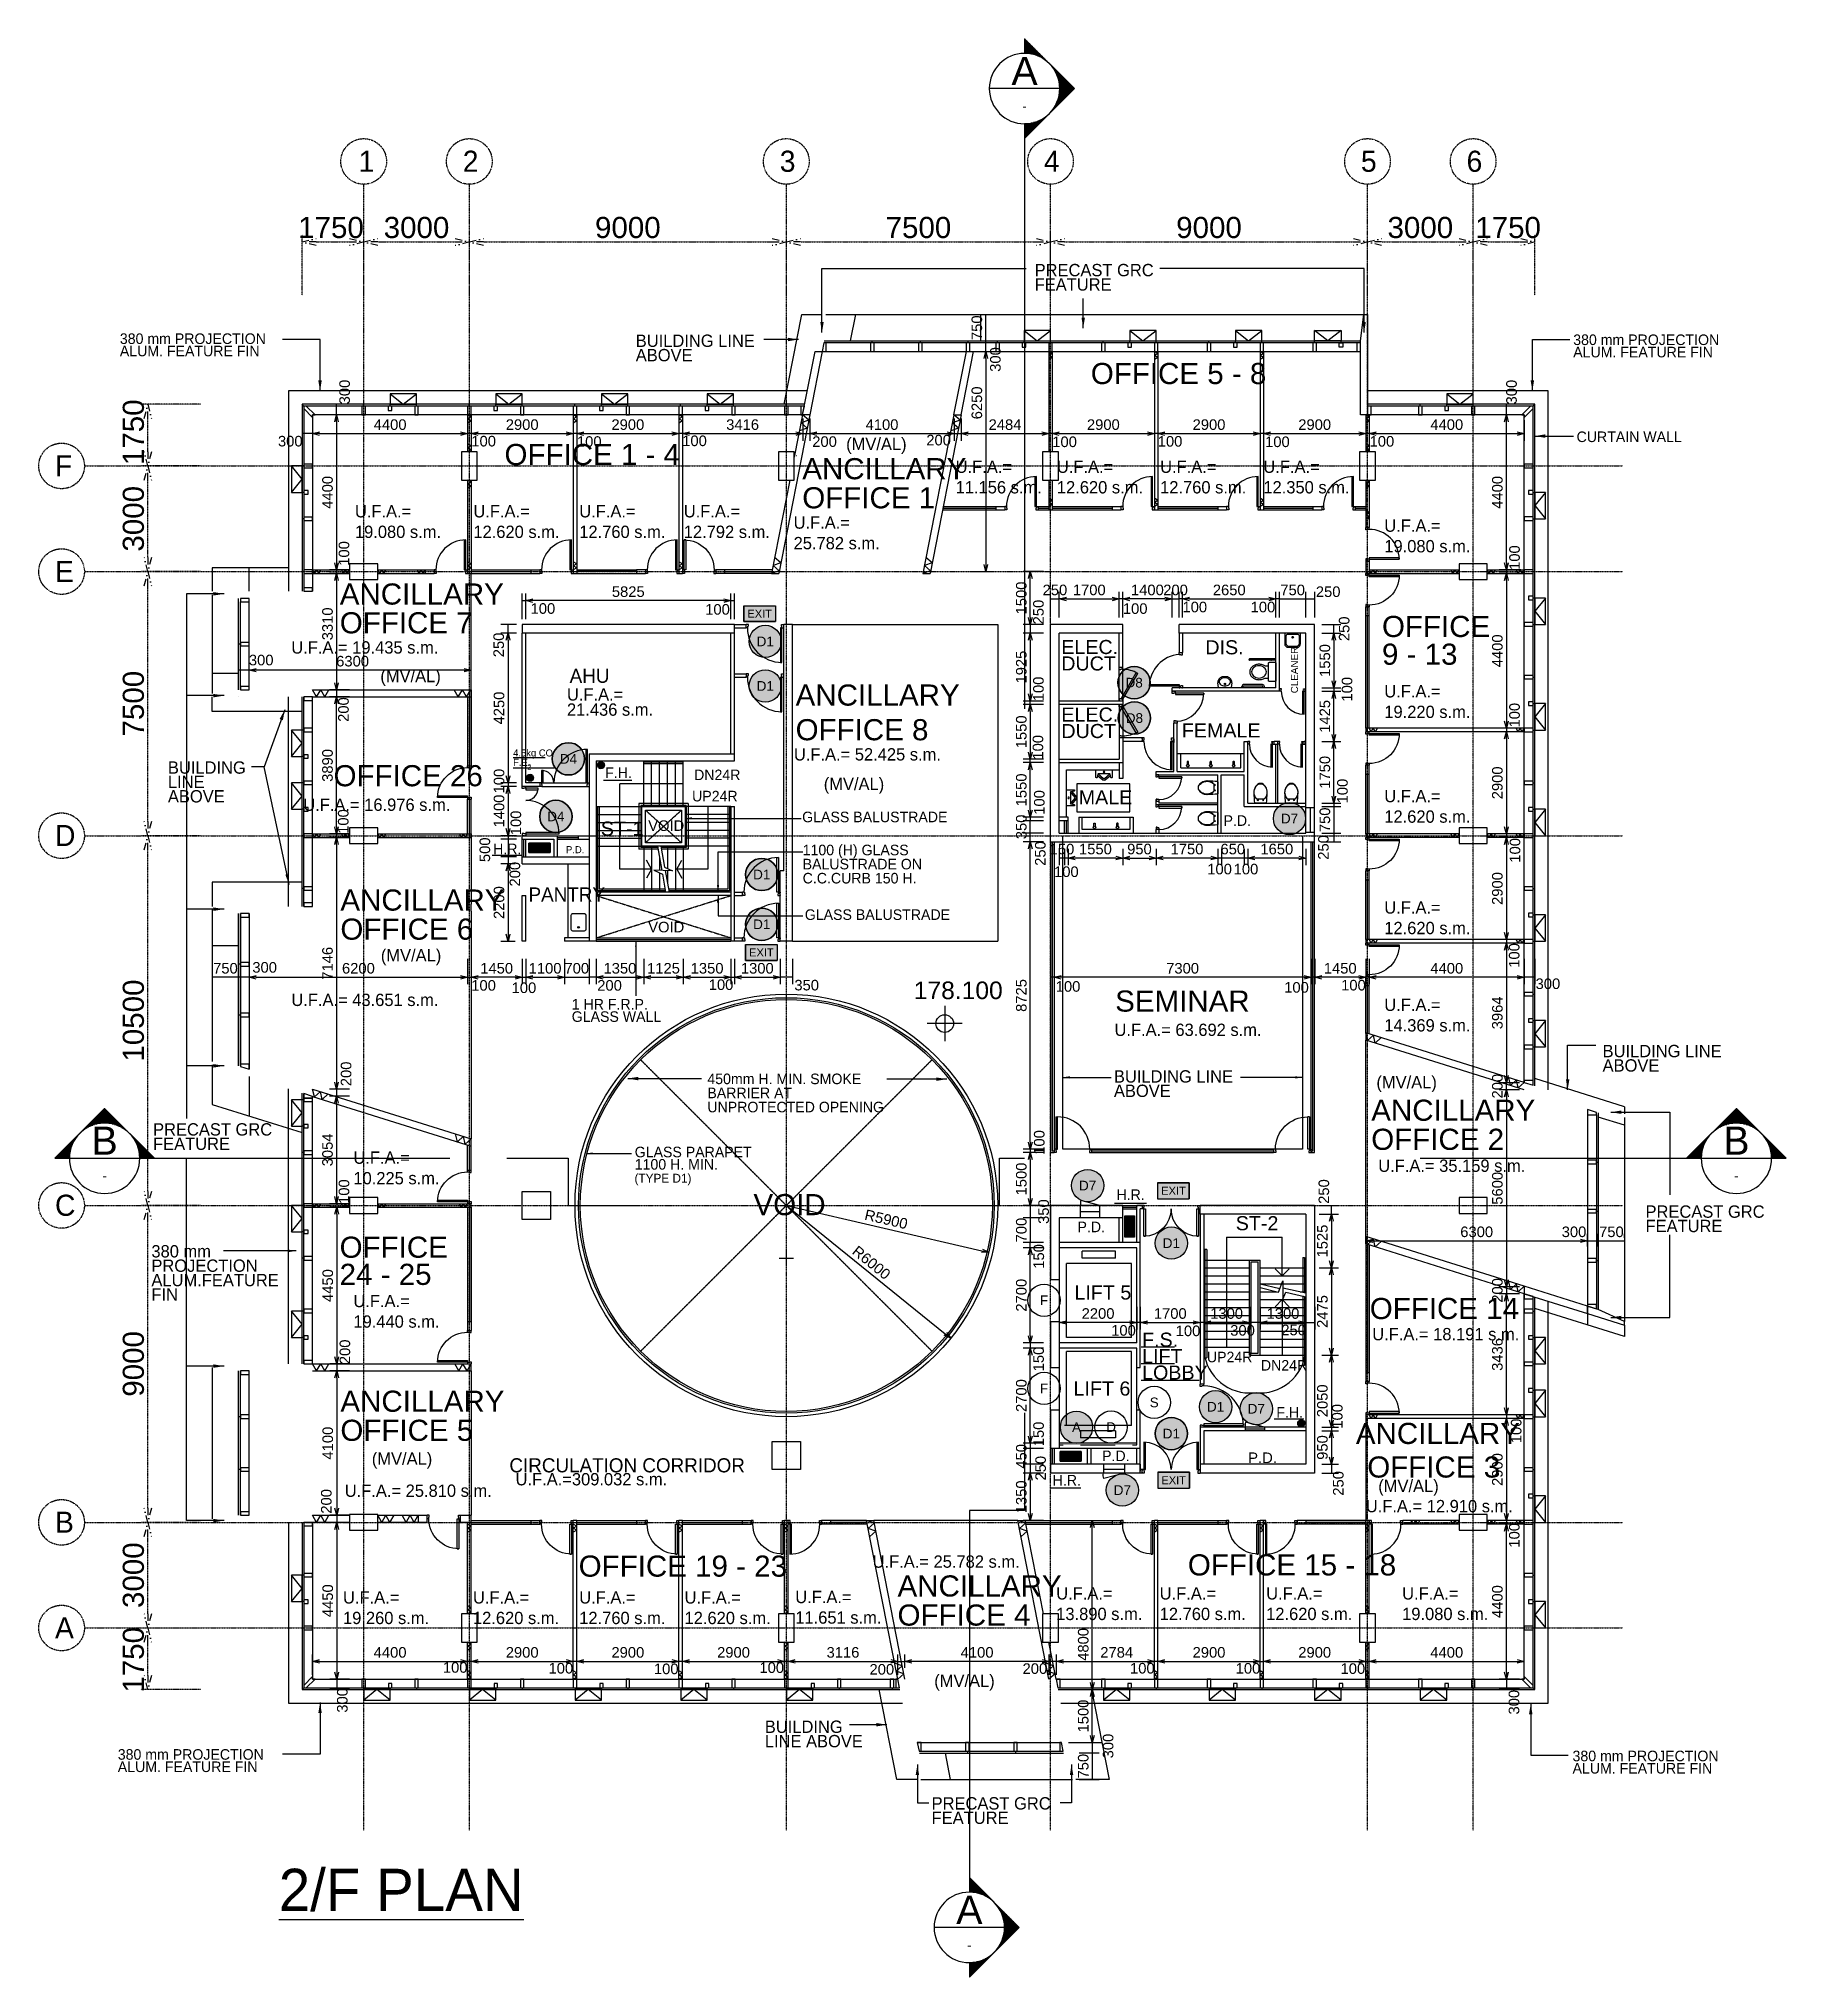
# Model space of a CAD drawing. Header units: millimetres. Extents: x 519 to 50132, y 345 to 55394.
import ezdxf
from ezdxf.enums import TextEntityAlignment as Align

# ---------------------------------------------------------------- set-up
doc = ezdxf.new("R2010")
doc.units = ezdxf.units.MM
for name, pattern in [('CENTER', [50.8, 31.75, -6.35, 6.35, -6.35]), ('DASHDOT', [1, 0.5, -0.25, 0, -0.25]), ('HIDDEN', [9.525, 6.35, -3.175])]:
    doc.linetypes.add(name, pattern=pattern)
doc.layers.get('0').update_dxf_attribs({"color": 8})
doc.layers.get('Defpoints').update_dxf_attribs({"color": 8})
for name, color, linetype in [('C-160', 8, 'HIDDEN'), ('DLN020__', 8, 'DASHDOT'), ('DLN030', 8, 'Continuous'), ('DLN032__', 8, 'Continuous'), ('DLN040_2', 8, 'Continuous'), ('DLN040__', 8, 'Continuous'), ('DLN041_1', 8, 'Continuous'), ('DLN041__', 8, 'Continuous'), ('DLN052__', 8, 'Continuous'), ('DLN061__1', 8, 'Continuous'), ('DLN210__', 8, 'Continuous'), ('DLN220__', 8, 'Continuous'), ('DLN228__', 8, 'Continuous'), ('DLN240__', 8, 'Continuous'), ('DLN280__', 8, 'Continuous'), ('DLN314__', 8, 'Continuous'), ('DLN315__', 8, 'Continuous'), ('DLN324__', 8, 'Continuous'), ('DLN325-1', 8, 'Continuous'), ('DLN325__', 8, 'Continuous'), ('DLN327__', 8, 'CENTER'), ('DLN580__', 8, 'Continuous'), ('DLN581__', 8, 'Continuous'), ('DLN583__', 8, 'Continuous'), ('DLN661__', 8, 'Continuous'), ('DLN740__', 8, 'Continuous'), ('FITBATH', 8, 'Continuous'), ('FITDOOR', 8, 'Continuous'), ('FS-10', 8, 'Continuous'), ('LEVEL', 8, 'Continuous'), ('MARK', 8, 'Continuous')]:
    doc.layers.add(name, color=color, linetype=linetype)
doc.styles.add('A_IAS_GRID$0$Standard', font='txt')
doc.styles.add('ROMANS', font='swissl.ttf')
doc.styles.add('SWIS721LT450', font='swissl.ttf')
doc.styles.add('SWIS721LT750', font='swissl.ttf')
doc.dimstyles.new('INTDIM', dxfattribs={"dimscale": 200, "dimtxt": 2.25, "dimasz": 1.5, "dimexe": 1, "dimexo": 0, "dimgap": 1, "dimtad": 1, "dimdec": 0, "dimrnd": 1, "dimzin": 1, "dimdsep": 46, "dimtxsty": 'SWIS721LT450', "dimcen": 1, "dimclrd": 256, "dimclre": 256, "dimclrt": 256, "dimaunit": 1, "dimadec": 3, "dimazin": 0, "dimtfac": 1, "dimtdec": 0, "dimtix": 1, "dimtmove": 2, "dimatfit": 0, "dimfxl": 1, "dimtolj": 1, "dimtzin": 0, "dimarcsym": 0})

msp = doc.modelspace()

# ---------------------------------------------------------------- texts
at = {"layer": 'DLN020__', "char_height": 600, "width": 17069.008, "attachment_point": 1, "style": 'A_IAS_GRID$0$Standard'}
for s, insert in [('1', (9600.5, 52216)), ('2', (12557.1, 52216)), ('3', (21557.1, 52216)), ('4', (29057.1, 52216)), ('5', (38057.1, 52216)), ('6', (41057.1, 52216)), ('F', (980.4, 43568.3)), ('E', (980.4, 40568.3)), ('D', (980.4, 33068.3)), ('C', (980.4, 22568.3)), ('B', (980.4, 13568.3)), ('A', (980.4, 10568.3))]:
    msp.add_mtext(s, dxfattribs=dict(at, insert=insert))
at = {"layer": 'DLN040_2', "insert": (17433.2, 23161.6), "char_height": 250, "width": 3982.885, "attachment_point": 1, "line_spacing_factor": 0.7, "style": 'SWIS721LT750'}
msp.add_mtext('{\\fUnivers|b0|i0|c0|p34;(TYPE D1)}', dxfattribs=at)
at = {"layer": 'DLN040__', "style": 'SWIS721LT750'}
for s, insert, char_height, width, attachment_point, line_spacing_factor in [('{\\fUnivers|b0|i0|c0|p34;PRECAST GRC FEATURE}', (28793, 48236.8), 350, 4317.27, 7, 0.7), ('{\\fUnivers|b0|i0|c0|p34;380 mm PROJECTION ALUM. FEATURE FIN}', (2821.5, 46373.2), 300, 4867.131, 7, 0.7), ('{\\fUnivers|b0|i0|c0|p34;BUILDING LINE ABOVE}', (17468.7, 46230.5), 350, 4053.594, 7, 0.7), ('{\\fUnivers|b0|i0|c0|p34;380 mm PROJECTION ALUM. FEATURE FIN}', (44084.6, 46342.3), 300, 4867.131, 7, 0.7), ('{\\fUnivers|b0|i0|c0|p34;CURTAIN WALL}', (44180.2, 43937.3), 300, 4867.131, 7, 0.7), ('{\\fUnivers|b0|i0|c0|p34;BUILDING LINE ABOVE}', (4186.1, 33701.8), 350, 2690.817, 7, 0.7), ('{\\fUnivers|b0|i0|c0|p34;GLASS BALUSTRADE}', (22193.1, 33445.2), 300, 4495.469, 1, 0.8), ('{\\fUnivers|b0|i0|c0|p34;1100 (H) GLASS BALUSTRADE ON C.C.CURB 150 H.}', (22207.3, 32506.7), 300, 3765.971, 1, 0.8), ('{\\fUnivers|b0|i0|c0|p34;GLASS BALUSTRADE}', (22267.8, 30671.3), 300, 4495.469, 1, 0.8), ('{\\fUnivers|b0|i0|c0|p34;1 HR F.R.P. GLASS WALL}', (15650.7, 28126.3), 300, 3224.571, 1, 0.7), ('{\\fUnivers|b0|i0|c0|p34;BUILDING LINE ABOVE}', (44918.5, 26058.8), 350, 4317.27, 7, 0.7), ('{\\fUnivers|b0|i0|c0|p34;450mm H. MIN. SMOKE BARRIER AT UNPROTECTED OPENING}', (19501.5, 24903.1), 300, 5359.373, 7, 0.8), ('{\\fUnivers|b0|i0|c0|p34;BUILDING LINE ABOVE}', (31045.1, 25338.3), 350, 4317.27, 7, 0.7), ('{\\fUnivers|b0|i0|c0|p34;PRECAST GRC FEATURE}', (3764.4, 23834.4), 350, 4317.27, 7, 0.7), ('{\\fUnivers|b0|i0|c0|p34;GLASS PARAPET 1100 H. MIN.}', (17439.1, 23930.1), 300, 3974.268, 1, 0.7), ('{\\fUnivers|b0|i0|c0|p34;PRECAST GRC FEATURE}', (46137.1, 21499.8), 350, 4317.27, 7, 0.7), ('{\\fUnivers|b0|i0|c0|p34;380 mm\\PPROJECTION ALUM.FEATURE FIN}', (3717.3, 19560.8), 350, 4317.27, 7, 0.7), ('{\\fUnivers|b0|i0|c0|p34;BUILDING LINE ABOVE}', (21133.2, 6870.7), 350, 3334.008, 7, 0.7), ('{\\fUnivers|b0|i0|c0|p34;380 mm PROJECTION ALUM. FEATURE FIN}', (2762.4, 6168), 300, 4867.131, 7, 0.7), ('{\\fUnivers|b0|i0|c0|p34;380 mm PROJECTION ALUM. FEATURE FIN}', (44065.2, 6124.8), 300, 4867.131, 7, 0.7), ('{\\fUnivers|b0|i0|c0|p34;PRECAST GRC FEATURE}', (25868.2, 4694.9), 350, 4317.27, 7, 0.7)]:
    msp.add_mtext(s, dxfattribs=dict(at, insert=insert, char_height=char_height, width=width, attachment_point=attachment_point, line_spacing_factor=line_spacing_factor))
for s, insert, char_height, width, attachment_point in [('{\\fUnivers|b0|i0|c0|p34;DN24R}', (19124.7, 34640.5), 300, 2344.012, 1), ('{\\fUnivers|b0|i0|c0|p34;UP24R}', (19067.6, 34037.1), 300, 2344.012, 1), ('{\\fUnivers|b0|i0|c0|p34;UP24R}', (33683.6, 18108.7), 300, 2344.012, 1), ('{\\fUnivers|b0|i0|c0|p34;DN24R}', (35217.5, 17872.8), 300, 2344.012, 1), ('{\\fUnivers|b0|i0|c0|p34;\\L2/F PLAN}', (7332.7, 2209), 1200, 19692, 7)]:
    msp.add_mtext(s, dxfattribs=dict(at, insert=insert, char_height=char_height, width=width, attachment_point=attachment_point))
at = {"layer": 'DLN041_1', "style": 'SWIS721LT750'}
for s, p in [('OFFICE 5 - 8', (30388, 45588.1)), ('OFFICE 1 - 4', (13741.8, 43287.8)), ('ANCILLARY', (22196.2, 42885.1)), ('OFFICE 1', (22196.2, 42059.3)), ('ANCILLARY', (9065.3, 39326.2)), ('OFFICE 7', (9065.3, 38509.1)), ('OFFICE', (38655.4, 38405.4)), ('9 - 13', (38655.4, 37617.9)), ('ANCILLARY', (22007.3, 36457)), ('OFFICE 8', (22007.3, 35473.1)), ('OFFICE 26', (8888.2, 34166.7)), ('ANCILLARY', (9082.5, 30635.6)), ('OFFICE 6', (9082.5, 29809.9)), ('SEMINAR', (31079.7, 27766.6)), ('ANCILLARY', (38350.2, 24667.1)), ('OFFICE 2', (38350.2, 23841.4)), ('OFFICE', (9060.8, 20776.7)), ('24 - 25', (9060.8, 20006.2)), ('OFFICE 14', (38308.4, 19035.8)), ('ANCILLARY', (9082.5, 16403.2)), ('OFFICE 5', (9082.5, 15577.4)), ('ANCILLARY', (37913.9, 15489.1)), ('OFFICE 3', (38237.9, 14534.9)), ('OFFICE 19 - 23', (15847.9, 11721)), ('OFFICE 15 - 18', (33143.5, 11755.1)), ('ANCILLARY', (24901.2, 11156.8)), ('OFFICE 4', (24901.2, 10331))]:
    msp.add_text(s, height=600, dxfattribs=at).set_placement(p)
at = {"layer": 'DLN041_1', "char_height": 350, "attachment_point": 7, "style": 'SWIS721LT750'}
for s, insert, width in [('{\\fUnivers|b0|i0|c0|p34;(MV/AL)}', (23441.7, 43607), 9007.441), ('{\\fUnivers|b0|i0|c0|p34;U.F.A.= \\P11.156 s.m.}', (26550.8, 42478), 3069.175), ('{\\fUnivers|b0|i0|c0|p34;U.F.A.= \\P12.620 s.m.}', (29424.8, 42478), 3069.175), ('{\\fUnivers|b0|i0|c0|p34;U.F.A.= \\P12.760 s.m.}', (32355.9, 42478), 3069.175), ('{\\fUnivers|b0|i0|c0|p34;U.F.A.= \\P12.350 s.m.}', (35287.6, 42478), 3069.175), ('{\\fUnivers|b0|i0|c0|p34;U.F.A.= \\P19.080 s.m.}', (9495.4, 41212.9), 3069.175), ('{\\fUnivers|b0|i0|c0|p34;U.F.A.= \\P12.620 s.m.}', (12858.5, 41212.9), 3069.175), ('{\\fUnivers|b0|i0|c0|p34;U.F.A.= \\P12.760 s.m.}', (15864.4, 41212.9), 3069.175), ('{\\fUnivers|b0|i0|c0|p34;U.F.A.= \\P12.792 s.m.}', (18831.5, 41212.9), 3069.175), ('{\\fUnivers|b0|i0|c0|p34;U.F.A.= \\P25.782 s.m.}', (21950, 40892.1), 3905.062), ('{\\fUnivers|b0|i0|c0|p34;U.F.A.= \\P19.080 s.m.}', (38721.1, 40804.8), 3069.175), ('{\\fUnivers|b0|i0|c0|p34;U.F.A.= 19.435 s.m.}', (7688.7, 37929.3), 7280.208), ('{\\fUnivers|b0|i0|c0|p34;(MV/AL)}', (10216.9, 37017.3), 9007.441), ('{\\fUnivers|b0|i0|c0|p34;U.F.A.= }', (15515.2, 36595.3), 7280.208), ('{\\fUnivers|b0|i0|c0|p34;U.F.A.= \\P19.220 s.m.}', (38721.1, 36100.5), 3069.175), ('{\\fUnivers|b0|i0|c0|p34;21.436 s.m.}', (15515.2, 36164.8), 7280.208), ('{\\fUnivers|b0|i0|c0|p34;U.F.A.= 52.425 s.m.}', (21958.4, 34893.4), 7280.208), ('{\\fUnivers|b0|i0|c0|p34;(MV/AL)}', (22806, 33953), 9007.441), ('{\\fUnivers|b0|i0|c0|p34;U.F.A.= 16.976 s.m.}', (8029.2, 33463.1), 7280.208), ('{\\fUnivers|b0|i0|c0|p34;U.F.A.= \\P12.620 s.m.}', (38721.1, 33125.9), 3069.175), ('{\\fUnivers|b0|i0|c0|p34;U.F.A.= \\P12.620 s.m.}', (38721.1, 29961.5), 3069.175), ('{\\fUnivers|b0|i0|c0|p34;(MV/AL)}', (10231.1, 29085.6), 9007.441), ('{\\fUnivers|b0|i0|c0|p34;U.F.A.= 43.651 s.m.}', (7690.8, 27921.1), 7280.208), ('{\\fUnivers|b0|i0|c0|p34;U.F.A.= \\P14.369 s.m.}', (38721.1, 27197.6), 3069.175), ('{\\fUnivers|b0|i0|c0|p34;U.F.A.= 63.692 s.m.}', (31060.7, 27070.7), 7280.208), ('{\\fUnivers|b0|i0|c0|p34;(MV/AL)}', (38496.4, 25480.9), 9007.441), ('{\\fUnivers|b0|i0|c0|p34;U.F.A.= \\P10.225 s.m.}', (9452.2, 22856.9), 3069.175), ('{\\fUnivers|b0|i0|c0|p34;U.F.A.= 35.159 s.m.}', (38549, 23211.7), 7280.208), ('{\\fUnivers|b0|i0|c0|p34;U.F.A.= \\P19.440 s.m.}', (9452.2, 18785.9), 3069.175), ('{\\fUnivers|b0|i0|c0|p34;U.F.A.= 18.191 s.m.}', (38378.5, 18428.2), 7280.208), ('{\\fUnivers|b0|i0|c0|p34;(MV/AL)}', (9974.8, 14791.7), 9007.441), ('{\\fUnivers|b0|i0|c0|p34;U.F.A.= 25.810 s.m.}', (9206, 13982.2), 7280.208), ('{\\fUnivers|b0|i0|c0|p34;U.F.A.=309.032 s.m.}', (14055.8, 14308.4), 7280.208), ('{\\fUnivers|b0|i0|c0|p34;(MV/AL)}', (38549.4, 14016.3), 9007.441), ('{\\fUnivers|b0|i0|c0|p34;U.F.A.= 12.910 s.m.}', (38196.3, 13544.5), 7280.208), ('{\\fUnivers|b0|i0|c0|p34;U.F.A.= 25.782 s.m.}', (24193.9, 11968.9), 7280.208), ('{\\fUnivers|b0|i0|c0|p34;U.F.A.= \\P19.260 s.m.}', (9157.1, 10368.7), 3069.175), ('{\\fUnivers|b0|i0|c0|p34;U.F.A.= \\P12.620 s.m.}', (12846.8, 10368.7), 3069.175), ('{\\fUnivers|b0|i0|c0|p34;U.F.A.= \\P12.760 s.m.}', (15863.9, 10368.7), 3069.175), ('{\\fUnivers|b0|i0|c0|p34;U.F.A.= \\P12.620 s.m.}', (18853.8, 10368.7), 3069.175), ('{\\fUnivers|b0|i0|c0|p34;U.F.A.= \\P11.651 s.m.}', (21998, 10380.6), 3069.175), ('{\\fUnivers|b0|i0|c0|p34;U.F.A.= \\P13.890 s.m.}', (29406.1, 10483.5), 3069.175), ('{\\fUnivers|b0|i0|c0|p34;U.F.A.= \\P12.760 s.m.}', (32343.5, 10483.5), 3069.175), ('{\\fUnivers|b0|i0|c0|p34;U.F.A.= \\P12.620 s.m.}', (35366.6, 10483.5), 3069.175), ('{\\fUnivers|b0|i0|c0|p34;U.F.A.= \\P19.080 s.m.}', (39227.3, 10483.5), 3069.175), ('{\\fUnivers|b0|i0|c0|p34;(MV/AL)}', (25943.4, 8484.6), 9007.441)]:
    msp.add_mtext(s, dxfattribs=dict(at, insert=insert, width=width))
at = {"layer": 'DLN041__', "style": 'SWIS721LT750'}
for s, height, p in [('DIS.', 400, (33640.3, 37913.5)), ('FEMALE', 400, (32972.6, 35553.4)), ('MALE', 400, (30044.7, 33652.3)), ('VOID', 300, (17821.6, 32898.4)), ('VOID', 300, (17821.6, 30018.3)), ('VOID', 600, (20810.6, 21986))]:
    msp.add_text(s, height=height, dxfattribs=at).set_placement(p)
msp.add_text('CLEANER', height=200, rotation=90, dxfattribs=at).set_placement((36269.2, 36807.2))
at = {"layer": 'DLN041__', "char_height": 400, "attachment_point": 7, "line_spacing_factor": 0.7, "style": 'SWIS721LT750'}
for s, insert, width in [('ELEC. DUCT', (29549.1, 37448.9), 1747.501), ('ELEC. DUCT', (29552.6, 35530.1), 1747.501), ('F.S. LIFT LOBBY', (31844.3, 17311.5), 1880.638)]:
    msp.add_mtext(s, dxfattribs=dict(at, insert=insert, width=width))
at = {"layer": 'DLN041__', "style": 'SWIS721LT750'}
for s, insert, char_height, width, attachment_point in [('{\\fUnivers|b0|i0|c0|p34;AHU}', (15591.4, 37097.5), 400, 1747.501, 7), ('ST-1', (16476.8, 32759), 400, 1747.501, 7), ('{\\fUnivers|b0|i0|c0|p34;P.D.}', (15488.7, 32465.9), 200, 539.795, 1), ('{\\fUnivers|b0|i0|c0|p34;P.D.}', (30010.9, 21802.7), 300, 1310.626, 1), ('ST-2', (34503.3, 21553.1), 400, 1747.501, 7), ('LIFT 5', (29922.8, 19584.3), 400, 1880.638, 7), ('LIFT 6', (29897.4, 16857.5), 400, 1880.638, 7), ('{\\fUnivers|b0|i0|c0|p34;CIRCULATION\\f??|b0|i0|c0|p54; \\fUnivers|b0|i0|c0|p34;CORRIDOR }', (13880.9, 14677.3), 400, 14620.35, 7), ('{\\fUnivers|b0|i0|c0|p34;P.D.}', (30708.2, 15301.1), 300, 1310.626, 1), ('P.D.', (34857.6, 14947.4), 300, 1310.626, 7)]:
    msp.add_mtext(s, dxfattribs=dict(at, insert=insert, char_height=char_height, width=width, attachment_point=attachment_point))
at = {"layer": 'DLN220__', "ltscale": 0.05, "insert": (14424.8, 30893.6), "char_height": 400, "width": 1747.501, "attachment_point": 7, "style": 'SWIS721LT750'}
msp.add_mtext('{\\fUnivers|b0|i0|c0|p34;PANTRY}', dxfattribs=at)
at = {"layer": 'DLN580__', "char_height": 300, "width": 2017.309, "attachment_point": 7, "style": 'SWIS721LT750'}
for insert in [(31116.3, 22419.3), (29305.4, 14309.5)]:
    msp.add_mtext('{\\fUnivers|b0|i0|c0|p34;H.R.}', dxfattribs=dict(at, insert=insert))
at = {"layer": 'DLN581__', "insert": (13987.3, 34746.2), "char_height": 200, "width": 1224.976, "attachment_point": 7, "line_spacing_factor": 0.8, "style": 'SWIS721LT750'}
msp.add_mtext('{\\fUnivers|b0|i0|c0|p34;4.5kg CO  F.E.}', dxfattribs=at)
at = {"layer": 'DLN581__', "attachment_point": 7, "style": 'SWIS721LT750'}
for s, insert, char_height, width in [('{\\fUnivers|b0|i0|c0|p34;2}', (14392.8, 34639.8), 150, 179.706), ('{\\fUnivers|b0|i0|c0|p34;F.H.}', (16600, 34401.1), 300, 1747.929), ('{\\fUnivers|b0|i0|c0|p34;F.H.}', (35655.7, 16235), 300, 1747.929)]:
    msp.add_mtext(s, dxfattribs=dict(at, insert=insert, char_height=char_height, width=width))
at = {"layer": 'DLN583__', "insert": (13418.3, 32237.4), "char_height": 300, "width": 2017.309, "attachment_point": 7, "style": 'SWIS721LT750'}
msp.add_mtext('{\\fUnivers|b0|i0|c0|p34;H.R.}', dxfattribs=at)

# ---------------------------------------------------------------- blocks, each defined once
blk = doc.blocks.new('SANWC1')
at = {"layer": 'FITBATH'}
blk.add_lwpolyline([(0.32, 0.58, 0.06727), (0.37, 0.7, 0.082508), (0.4, 0.88, 0.082508), (0.37, 1.05, 0.090374), (0.29, 1.2, 0.104298), (0.16, 1.31, 0.116855), (0, 1.35, 0.116855), (-0.16, 1.31, 0.104298), (-0.29, 1.2, 0.090374), (-0.37, 1.05, 0.082508), (-0.4, 0.88, 0.082508), (-0.37, 0.7, 0.06727), (-0.32, 0.58, 0.06727)], format="xyb", dxfattribs=at)
for points in [[(-0.22, 1.15, 0.090374), (-0.29, 1.03, 0.082508), (-0.32, 0.88, 0.082508), (-0.29, 0.72, 0.090374), (-0.22, 0.6, 0.104298), (-0.12, 0.52, 0.116855), (0, 0.49, 0.116855), (0.12, 0.52, 0.104298), (0.22, 0.6, 0.090374), (0.29, 0.72, 0.082508), (0.32, 0.88, 0.082508), (0.29, 1.03, 0.090374), (0.22, 1.15, 0.104298), (0.12, 1.23, 0.116855), (0, 1.26, 0.116855), (-0.12, 1.23, 0.104298)], [(-0.45, 0.38), (0.45, 0.38, -0.414214), (0.5, 0.34), (0.5, 0.05, -0.414214), (0.45, 0), (-0.45, 0, -0.414214), (-0.5, 0.05), (-0.5, 0.34, -0.414214)]]:
    blk.add_lwpolyline(points, format="xyb", close=True, dxfattribs=at)
for points in [[(-0.32, 0.58), (-0.32, 0.38)], [(0.32, 0.58), (0.32, 0.38)]]:
    blk.add_lwpolyline(points, dxfattribs=at)
blk = doc.blocks.new('SANLAV1')
at = {"layer": 'FITBATH'}
for points in [[(0.49, 0.36, 0.195397), (0.46, 0.57, 0.106942), (0.34, 0.7, 0.081615), (0.19, 0.77, 0.069755), (0, 0.79, 0.069755), (-0.19, 0.77, 0.081615), (-0.34, 0.7, 0.106942), (-0.46, 0.57, 0.195397), (-0.49, 0.36, 0.195397)], [(0.49, 0.36), (0.45, 0.02, -0.380701), (0.43, 0), (-0.43, 0, -0.380701), (-0.45, 0.02), (-0.49, 0.36)]]:
    blk.add_lwpolyline(points, format="xyb", dxfattribs=at)
blk.add_lwpolyline([(0.41, 0.42, 0.135913), (0.38, 0.52, 0.106942), (0.29, 0.62, 0.081615), (0.16, 0.68, 0.069755), (0, 0.71, 0.069755), (-0.16, 0.68, 0.081615), (-0.29, 0.62, 0.106942), (-0.38, 0.52, 0.135913), (-0.41, 0.42, 0.135913), (-0.38, 0.32, 0.106942), (-0.29, 0.22, 0.081615), (-0.16, 0.16, 0.069755), (0, 0.14, 0.069755), (0.16, 0.16, 0.081615), (0.29, 0.22, 0.106942), (0.38, 0.32, 0.135913)], format="xyb", close=True, dxfattribs=at)
blk.add_circle((0, 0.27), 0.049, dxfattribs=at)
blk = doc.blocks.new('DR1CL1')
at = {"layer": 'FITDOOR'}
for p, q in [((50, 0), (0, 0)), ((0, 0), (0, -75)), ((50, 0), (50, -50)), ((62.5, -75), (0, -75)), ((62.5, -50), (50, -50)), ((62.5, -50), (62.5, -75))]:
    blk.add_line(p, q, dxfattribs=at)
blk = doc.blocks.new('DR1CD')
at = {"layer": 'FITDOOR'}
for p, q in [((0, 1), (45, 1)), ((0, 1), (0, 0)), ((45, 0), (45, 1)), ((0, 0), (45, 0))]:
    blk.add_line(p, q, dxfattribs=at)
blk = doc.blocks.new('DR1CM')
at = {"layer": 'FITDOOR'}
blk.add_arc((0, 0), 1, 0, 90, dxfattribs=at)
blk = doc.blocks.new('DR1CR1')
at = {"layer": 'FITDOOR'}
for p, q in [((-50, 0), (0, 0)), ((-50, 0), (-50, -50)), ((0, 0), (0, -75)), ((-62.5, -50), (-62.5, -75)), ((-62.5, -50), (-50, -50)), ((-62.5, -75), (0, -75))]:
    blk.add_line(p, q, dxfattribs=at)
blk = doc.blocks.new('DR1CL2')
at = {"layer": 'FITDOOR'}
for p, q in [((50, 0), (0, 0)), ((0, 0), (0, -25)), ((50, 0), (50, -50)), ((12, -25), (0, -25)), ((0, -75), (0, -100)), ((12, -75), (0, -75)), ((62.5, -100), (0, -100)), ((62.5, -50), (50, -50)), ((62.5, -50), (62.5, -100))]:
    blk.add_line(p, q, dxfattribs=at)
blk = doc.blocks.new('DR1CR2')
at = {"layer": 'FITDOOR'}
for p, q in [((-50, 0), (-50, -50)), ((-50, 0), (0, 0)), ((0, 0), (0, -25)), ((-62.5, -50), (-50, -50)), ((-62.5, -50), (-62.5, -100)), ((-62.5, -100), (0, -100)), ((-12, -25), (0, -25)), ((-12, -75), (0, -75)), ((0, -75), (0, -100))]:
    blk.add_line(p, q, dxfattribs=at)
blk = doc.blocks.new('DR1AD')
at = {"layer": 'FITDOOR'}
for p, q in [((-45, 1), (0, 1)), ((-45, 1), (-45, 0)), ((0, 0), (0, 1)), ((-45, 0), (0, 0))]:
    blk.add_line(p, q, dxfattribs=at)
blk = doc.blocks.new('TOILET01')
at = {"layer": 'DLN740__'}
blk.add_line((171, 0), (-171, 0), dxfattribs=at)
for points in [[(113, 127), (124, 127, 0.294171), (165, 423, 0.11195), (82, 531, 0.35994), (-82, 531, 0.11195), (-165, 423, 0.294171), (-124, 127), (-113, 127)], [(-64, 111), (-64, 81, -1), (-88, 81), (-88, 111)], [(64, 111), (64, 81, 1), (88, 81), (88, 111)]]:
    blk.add_lwpolyline(points, format="xyb", dxfattribs=at)
blk.add_lwpolyline([(157, 420, -0.325454), (96, 111), (-96, 111, -0.325454), (-157, 420, -0.11195), (-76, 525, -0.35994), (76, 525, -0.11195)], format="xyb", close=True, dxfattribs=at)
for centre, start, end in [((6996, 619), 182.6182, 184.9339), ((-6996, 619), 355.0661, 357.3818)]:
    blk.add_arc(centre, 7194, start, end, dxfattribs=at)
blk = doc.blocks.new('URINAL')
at = {"layer": 'DLN740__'}
for points in [[(-174, -130, -0.355245), (-154, -114), (154, -114, -0.355245), (174, -130), (193, -221, 0.355529), (202, -229), (220, -229, 0.414214), (230, -219), (230, 0), (-230, 0), (-230, -219, 0.414214), (-220, -229), (-202, -229, 0.355529), (-193, -221), (-174, -130)], [(181, -163), (32, -288, -0.364844), (-32, -288), (-181, -163)], [(166, -118), (13, -248, -0.364844), (-13, -248), (-166, -118)]]:
    blk.add_lwpolyline(points, format="xyb", dxfattribs=at)
blk.add_circle((0, -64), 20.5, dxfattribs=at)
blk = doc.blocks.new('SANSLO-V01')
at = {"layer": 'FITBATH'}
for points in [[(225, 0), (225, 300, 0.414214), (125, 400), (-125, 400, 0.414214), (-225, 300), (-225, 0)], [(190, 85), (190, 290, 0.414214), (115, 365), (-115, 365, 0.414214), (-190, 290), (-190, 85, 0.414214), (-140, 35), (140, 35, 0.414214)]]:
    blk.add_lwpolyline(points, format="xyb", close=True, dxfattribs=at)
blk.add_circle((0, 115), 25, dxfattribs=at)
blk = doc.blocks.new('CORE_TOILET')
blk.add_line((-1650, -4825), (-875, -4825))
at = {"layer": 'DLN220__'}
for p, q in [((-3600, 0), (-3600, -550)), ((-3600, -550), (-3500, -550)), ((-3500, 0), (-3500, -550)), ((-850, -1550), (-850, 0)), ((-750, -1650), (-750, 0)), ((-3800, -1650), (-3800, -1550)), ((-3100, -1550), (-3800, -1550)), ((-750, -1650), (-3800, -1650)), ((-850, -1550), (-3100, -1550)), ((-3650, -2550), (-3750, -2550)), ((-3750, -3925), (-3750, -2550)), ((-3650, -3925), (-3650, -2550)), ((-4650, -2975), (-5200, -2975)), ((-4650, -3075), (-5200, -3075)), ((-4650, -2975), (-4650, -3075)), ((-3750, -3000), (-3750, -3100)), ((-1750, -3075), (-1650, -3075)), ((-1750, -3925), (-1750, -3075)), ((-1650, -4825), (-1650, -3075)), ((-5300, -3675), (-5300, -4125)), ((-5200, -3675), (-5200, -4125)), ((-3650, -3450), (-3650, -3450)), ((-5200, -4125), (-5300, -4125)), ((-4250, -3925), (-3750, -3925)), ((-4250, -4025), (-4250, -3925)), ((-4250, -4025), (-2500, -4025)), ((-3650, -3925), (-1750, -3925)), ((-2500, -5675), (-2500, -4025)), ((-2400, -5675), (-2400, -4025)), ((-2400, -4025), (-1750, -4025)), ((-1750, -4925), (-1750, -4025)), ((-1750, -4925), (0, -4925)), ((-1650, -4825), (0, -4825)), ((-6750, -5225), (-7000, -5225)), ((-6750, -5325), (-7000, -5325)), ((-6750, -5325), (-6750, -5225))]:
    blk.add_line(p, q, dxfattribs=at)
at = {"layer": 'DLN220__', "ltscale": 0.05}
blk.add_lwpolyline([(-5000, -5075), (-5000, -4275), (-6500, -4275), (-6500, -5075)], close=True, dxfattribs=at)
at = {"layer": 'DLN325__', "ltscale": 0.3}
for p, q in [((-6850, -5675), (-6850, -5325)), ((-6800, -5675), (-6800, -5325)), ((-6750, -5675), (-6750, -5325))]:
    blk.add_line(p, q, dxfattribs=at)
at = {"layer": 'DLN740__'}
for p, q in [((-980, -730), (-1600, -730)), ((-980, -770), (-1600, -770)), ((-850, -730), (-980, -730)), ((-850, -770), (-980, -770)), ((-1818, -1550), (-1818, -1510)), ((-1778, -1550), (-1778, -1510)), ((-1228, -1460), (-1768, -1460)), ((-1228, -1500), (-1768, -1500)), ((-1218, -1550), (-1218, -1510)), ((-1178, -1550), (-1178, -1510)), ((-800, -3075), (-900, -3075)), ((-900, -3150), (-800, -3150)), ((-850, -4825), (-850, -3150)), ((-800, -4825), (-800, -3150)), ((0, -3075), (-50, -3075)), ((-50, -3150), (0, -3150)), ((-1750, -3425), (-3650, -3425)), ((-3550, -3825), (-3550, -3425)), ((-3550, -3825), (-1850, -3825)), ((-1850, -3825), (-1850, -3425)), ((-6800, -3875), (-5300, -3875)), ((-4250, -4875), (-4250, -4725)), ((-2500, -4875), (-4250, -4875)), ((-4175, -4725), (-4175, -4825)), ((-2500, -4825), (-4175, -4825)), ((-6450, -5225), (-4900, -5225)), ((-6350, -5575), (-6350, -5225)), ((-5000, -5225), (-5000, -5575)), ((-4900, -5225), (-4900, -5675)), ((-5000, -5575), (-6350, -5575)), ((-4250, -5675), (-4250, -5575)), ((-4175, -5575), (-4175, -5675))]:
    blk.add_line(p, q, dxfattribs=at)
for points in [[(-3328, -3733), (-3328, -3661, 0.414214), (-3348, -3641), (-3353, -3641, 0.414214), (-3373, -3661), (-3373, -3733)], [(-2678, -3733), (-2678, -3661, 0.414214), (-2698, -3641), (-2703, -3641, 0.414214), (-2723, -3661), (-2723, -3733)], [(-2028, -3733), (-2028, -3661, 0.414214), (-2048, -3641), (-2053, -3641, 0.414214), (-2073, -3661), (-2073, -3733)], [(-6023, -5483), (-6023, -5411, -0.414214), (-6003, -5391), (-5998, -5391, -0.414214), (-5978, -5411), (-5978, -5483)], [(-5328, -5483), (-5328, -5411, 0.414214), (-5348, -5391), (-5353, -5391, 0.414214), (-5373, -5411), (-5373, -5483)]]:
    blk.add_lwpolyline(points, format="xyb", dxfattribs=at)
for points in [[(-6800, -5225), (-6800, -3875)], [(-6450, -5225), (-6450, -5675)]]:
    blk.add_lwpolyline(points, dxfattribs=at)
for centre in [(-3350, -3763), (-2700, -3763), (-2050, -3763), (-6000, -5513), (-5350, -5513)]:
    blk.add_circle(centre, 37.5, dxfattribs=at)
for centre, radius, start, end in [((-1600, -750), 20, 90, 270), ((-980, -750), 20, 90, 270), ((-1768, -1510), 50, 90, 180), ((-1768, -1510), 10, 90, 180), ((-1228, -1510), 50, 0, 90), ((-1228, -1510), 10, 0, 90)]:
    blk.add_arc(centre, radius, start, end, dxfattribs=at)
at = {"layer": 'FITDOOR'}
blk.add_arc((-3508, -1538), 942, 95.5824, 177.6907, dxfattribs=at)
at = {"layer": 'DLN325__', "xscale": -1}
for name, p, rotation in [('DR1CL2', (-3600, -550), 90), ('DR1CR2', (-3600, -1550), 90), ('DR1CL1', (-750, -1650), 180), ('DR1CR1', (0, -1650), 180)]:
    blk.add_blockref(name, p, dxfattribs=dict(at, rotation=rotation))
at = {"layer": 'DLN325__', "xscale": -1, "yscale": 850, "rotation": 90}
blk.add_blockref('DR1AD', (-3600, -1500), dxfattribs=at)
at = {"layer": 'DLN325__'}
for name, p, rotation in [('DR1CL2', (-3700, -1650), 270), ('DR1CR2', (-3650, -2550), 270), ('DR1CR2', (-4650, -3075), 180), ('DR1CL2', (-3750, -3075), 180)]:
    blk.add_blockref(name, p, dxfattribs=dict(at, rotation=rotation))
for p, xscale, yscale, zscale, rotation in [((-50, -1650), 650, 650, 650, 180), ((-3700, -1700), 800, 800, 800, 270), ((-3800, -3075), 800, 800, 800, 180)]:
    blk.add_blockref('DR1CM', p, dxfattribs=dict(at, xscale=xscale, yscale=yscale, zscale=zscale, rotation=rotation))
for p, yscale, rotation in [((-50, -1650), 650, 180), ((-3700, -1700), 800, 270), ((-3800, -3075), 800, 180)]:
    blk.add_blockref('DR1CD', p, dxfattribs=dict(at, yscale=yscale, rotation=rotation))
at = {"layer": 'DLN740__'}
for name, p, rotation in [('SANSLO-V01', (-375, 0), 180), ('TOILET01', (-2500, -4387), 90), ('TOILET01', (-2500, -5262), 90)]:
    blk.add_blockref(name, p, dxfattribs=dict(at, rotation=rotation))
for name, p, xscale, yscale, zscale, rotation in [('SANWC1', (-850, -1100), 550, 550, 550, 90), ('DR1CM', (-950, -3150), 650, 650, 650, 180), ('DR1CM', (-100, -3150), 650, 650, 650, 180), ('DR1CM', (-4175, -4075), 650, 650, 650, 270), ('DR1CM', (-4175, -4925), 650, 650, 650, 270)]:
    blk.add_blockref(name, p, dxfattribs=dict(at, xscale=xscale, yscale=yscale, zscale=zscale, rotation=rotation))
at = {"layer": 'DLN740__', "xscale": 400, "yscale": 400, "zscale": 400}
blk.add_blockref('SANLAV1', (-2300, -1550), dxfattribs=at)
at = {"layer": 'DLN740__'}
for name, p, xscale, rotation in [('DR1CL1', (-1650, -3150), -1, 180), ('DR1CR1', (-900, -3150), -1, 180), ('DR1CL1', (-800, -3150), -1, 180), ('DR1CR1', (-50, -3150), -1, 180), ('DR1CR1', (-4175, -4025), -1, 270), ('URINAL', (-6800, -4675), -1.000000000000002, 90.00000002556308), ('DR1CL1', (-4175, -4775), -1, 270), ('DR1CR1', (-4175, -4875), -1, 270), ('DR1CL1', (-4175, -5575), -1, 270)]:
    blk.add_blockref(name, p, dxfattribs=dict(at, xscale=xscale, rotation=rotation))
at = {"layer": 'DLN740__', "yscale": 650}
for p, rotation in [((-950, -3150), 180), ((-100, -3150), 180), ((-4175, -4075), 270), ((-4175, -4925), 270)]:
    blk.add_blockref('DR1CD', p, dxfattribs=dict(at, rotation=rotation))
at = {"layer": 'DLN740__', "xscale": -1}
blk.add_blockref('URINAL', (-5730, -3875), dxfattribs=at)
at = {"layer": 'DLN740__'}
for p in [(-1287, -4825), (-412, -4825)]:
    blk.add_blockref('TOILET01', p, dxfattribs=at)
at = {"layer": 'DLN041__', "insert": (-2337, -5471), "char_height": 300, "width": 1310.63, "attachment_point": 7, "style": 'SWIS721LT750'}
blk.add_mtext('{\\fUnivers|b0|i0|c0|p34;P.D.}', dxfattribs=at)
blk = doc.blocks.new('DRNO')
at = {"layer": 'MARK'}
blk.add_circle((0, 0), 1, dxfattribs=at)
at = {"layer": 'MARK', "style": 'ROMANS'}
blk.add_attdef('DRNO', text='', height=0.6, dxfattribs=at).set_placement((0, 0), align=Align.MIDDLE)
blk = doc.blocks.new('DIMARR')
for p, q in [((-1, 0.25), (0, 0)), ((-1, 0), (0, 0)), ((0, 0), (-1, -0.25))]:
    blk.add_line(p, q)
blk = doc.blocks.new('*D239')
at = {"layer": 'Defpoints', "color": 0, "transparency": 16777216}
for p in [(12744, 49623), (9744, 47915), (12744, 47915)]:
    blk.add_point(p, dxfattribs=at)
at = {"layer": 'DLN020__', "lineweight": -2, "transparency": 16777216}
for p, q in [((9744, 48115), (9744, 49823)), ((10144, 49623), (12344, 49623)), ((12744, 48115), (12744, 49823))]:
    blk.add_line(p, q, dxfattribs=at)
at = {"layer": 'DLN020__', "lineweight": -2, "transparency": 16777216, "xscale": 400, "yscale": 400, "zscale": 400, "rotation": 180}
blk.add_blockref('DIMARR', (9744, 49623), dxfattribs=at)
at = {"layer": 'DLN020__', "lineweight": -2, "transparency": 16777216, "xscale": 400, "yscale": 400, "zscale": 400}
blk.add_blockref('DIMARR', (12744, 49623), dxfattribs=at)
at = {"layer": 'DLN020__', "transparency": 16777216, "insert": (11244, 50031), "char_height": 600, "attachment_point": 5, "style": 'SWIS721LT450'}
blk.add_mtext('\\A1;3000', dxfattribs=at)
blk = doc.blocks.new('*D240')
at = {"layer": 'Defpoints', "color": 0, "transparency": 16777216}
for p in [(21744, 49623), (12744, 47915), (21744, 47915)]:
    blk.add_point(p, dxfattribs=at)
at = {"layer": 'DLN020__', "lineweight": -2, "transparency": 16777216}
for p, q in [((12744, 48115), (12744, 49823)), ((13144, 49623), (21344, 49623)), ((21744, 48115), (21744, 49823))]:
    blk.add_line(p, q, dxfattribs=at)
at = {"layer": 'DLN020__', "lineweight": -2, "transparency": 16777216, "xscale": 400, "yscale": 400, "zscale": 400, "rotation": 180}
blk.add_blockref('DIMARR', (12744, 49623), dxfattribs=at)
at = {"layer": 'DLN020__', "lineweight": -2, "transparency": 16777216, "xscale": 400, "yscale": 400, "zscale": 400}
blk.add_blockref('DIMARR', (21744, 49623), dxfattribs=at)
at = {"layer": 'DLN020__', "transparency": 16777216, "insert": (17244, 50031), "char_height": 600, "attachment_point": 5, "style": 'SWIS721LT450'}
blk.add_mtext('\\A1;9000', dxfattribs=at)
blk = doc.blocks.new('*D241')
at = {"layer": 'Defpoints', "color": 0, "transparency": 16777216}
for p in [(29244, 49623), (21744, 47915), (29244, 48215)]:
    blk.add_point(p, dxfattribs=at)
at = {"layer": 'DLN020__', "lineweight": -2, "transparency": 16777216}
for p, q in [((21744, 48115), (21744, 49823)), ((22144, 49623), (28844, 49623)), ((29244, 48415), (29244, 49823))]:
    blk.add_line(p, q, dxfattribs=at)
at = {"layer": 'DLN020__', "lineweight": -2, "transparency": 16777216, "xscale": 400, "yscale": 400, "zscale": 400, "rotation": 180}
blk.add_blockref('DIMARR', (21744, 49623), dxfattribs=at)
at = {"layer": 'DLN020__', "lineweight": -2, "transparency": 16777216, "xscale": 400, "yscale": 400, "zscale": 400}
blk.add_blockref('DIMARR', (29244, 49623), dxfattribs=at)
at = {"layer": 'DLN020__', "transparency": 16777216, "insert": (25494, 50031), "char_height": 600, "attachment_point": 5, "style": 'SWIS721LT450'}
blk.add_mtext('\\A1;7500', dxfattribs=at)
blk = doc.blocks.new('*D242')
at = {"layer": 'Defpoints', "color": 0, "transparency": 16777216}
for p in [(38244, 49623), (29244, 47915), (38244, 47915)]:
    blk.add_point(p, dxfattribs=at)
at = {"layer": 'DLN020__', "lineweight": -2, "transparency": 16777216}
for p, q in [((29244, 48115), (29244, 49823)), ((29644, 49623), (37844, 49623)), ((38244, 48115), (38244, 49823))]:
    blk.add_line(p, q, dxfattribs=at)
at = {"layer": 'DLN020__', "lineweight": -2, "transparency": 16777216, "xscale": 400, "yscale": 400, "zscale": 400, "rotation": 180}
blk.add_blockref('DIMARR', (29244, 49623), dxfattribs=at)
at = {"layer": 'DLN020__', "lineweight": -2, "transparency": 16777216, "xscale": 400, "yscale": 400, "zscale": 400}
blk.add_blockref('DIMARR', (38244, 49623), dxfattribs=at)
at = {"layer": 'DLN020__', "transparency": 16777216, "insert": (33744, 50031), "char_height": 600, "attachment_point": 5, "style": 'SWIS721LT450'}
blk.add_mtext('\\A1;9000', dxfattribs=at)
blk = doc.blocks.new('*D243')
at = {"layer": 'Defpoints', "color": 0, "transparency": 16777216}
for p in [(41244, 49623), (38244, 47915), (41244, 47915)]:
    blk.add_point(p, dxfattribs=at)
at = {"layer": 'DLN020__', "lineweight": -2, "transparency": 16777216}
for p, q in [((38244, 48115), (38244, 49823)), ((38644, 49623), (40844, 49623)), ((41244, 48115), (41244, 49823))]:
    blk.add_line(p, q, dxfattribs=at)
at = {"layer": 'DLN020__', "lineweight": -2, "transparency": 16777216, "xscale": 400, "yscale": 400, "zscale": 400, "rotation": 180}
blk.add_blockref('DIMARR', (38244, 49623), dxfattribs=at)
at = {"layer": 'DLN020__', "lineweight": -2, "transparency": 16777216, "xscale": 400, "yscale": 400, "zscale": 400}
blk.add_blockref('DIMARR', (41244, 49623), dxfattribs=at)
at = {"layer": 'DLN020__', "transparency": 16777216, "insert": (39744, 50031), "char_height": 600, "attachment_point": 5, "style": 'SWIS721LT450'}
blk.add_mtext('\\A1;3000', dxfattribs=at)
blk = doc.blocks.new('*D244')
at = {"layer": 'Defpoints', "color": 0, "transparency": 16777216}
for p in [(3616, 13263), (5325, 13263), (5325, 10263)]:
    blk.add_point(p, dxfattribs=at)
at = {"layer": 'DLN020__', "lineweight": -2, "transparency": 16777216}
for p, q in [((5125, 13263), (3416, 13263)), ((3616, 10663), (3616, 12863)), ((5125, 10263), (3416, 10263))]:
    blk.add_line(p, q, dxfattribs=at)
at = {"layer": 'DLN020__', "lineweight": -2, "transparency": 16777216, "xscale": 400, "yscale": 400, "zscale": 400}
for p, rotation in [((3616, 13263), 90), ((3616, 10263), 270)]:
    blk.add_blockref('DIMARR', p, dxfattribs=dict(at, rotation=rotation))
at = {"layer": 'DLN020__', "transparency": 16777216, "insert": (3208, 11763), "char_height": 600, "attachment_point": 5, "rotation": 90, "style": 'SWIS721LT450'}
blk.add_mtext('\\A1;3000', dxfattribs=at)
blk = doc.blocks.new('*D245')
at = {"layer": 'Defpoints', "color": 0, "transparency": 16777216}
for p in [(3616, 22263), (5325, 22263), (5325, 13263)]:
    blk.add_point(p, dxfattribs=at)
at = {"layer": 'DLN020__', "lineweight": -2, "transparency": 16777216}
for p, q in [((5125, 22263), (3416, 22263)), ((3616, 13663), (3616, 21863)), ((5125, 13263), (3416, 13263))]:
    blk.add_line(p, q, dxfattribs=at)
at = {"layer": 'DLN020__', "lineweight": -2, "transparency": 16777216, "xscale": 400, "yscale": 400, "zscale": 400}
for p, rotation in [((3616, 22263), 90), ((3616, 13263), 270)]:
    blk.add_blockref('DIMARR', p, dxfattribs=dict(at, rotation=rotation))
at = {"layer": 'DLN020__', "transparency": 16777216, "insert": (3208, 17763), "char_height": 600, "attachment_point": 5, "rotation": 90, "style": 'SWIS721LT450'}
blk.add_mtext('\\A1;9000', dxfattribs=at)
blk = doc.blocks.new('*D246')
at = {"layer": 'Defpoints', "color": 0, "transparency": 16777216}
for p in [(3616, 32763), (5325, 32763), (5325, 22263)]:
    blk.add_point(p, dxfattribs=at)
at = {"layer": 'DLN020__', "lineweight": -2, "transparency": 16777216}
for p, q in [((5125, 32763), (3416, 32763)), ((3616, 22663), (3616, 32363)), ((5125, 22263), (3416, 22263))]:
    blk.add_line(p, q, dxfattribs=at)
at = {"layer": 'DLN020__', "lineweight": -2, "transparency": 16777216, "xscale": 400, "yscale": 400, "zscale": 400}
for p, rotation in [((3616, 32763), 90), ((3616, 22263), 270)]:
    blk.add_blockref('DIMARR', p, dxfattribs=dict(at, rotation=rotation))
at = {"layer": 'DLN020__', "transparency": 16777216, "insert": (3208, 27513), "char_height": 600, "attachment_point": 5, "rotation": 90, "style": 'SWIS721LT450'}
blk.add_mtext('\\A1;10500', dxfattribs=at)
blk = doc.blocks.new('*D247')
at = {"layer": 'Defpoints', "color": 0, "transparency": 16777216}
for p in [(3616, 40263), (5325, 40263), (5325, 32763)]:
    blk.add_point(p, dxfattribs=at)
at = {"layer": 'DLN020__', "lineweight": -2, "transparency": 16777216}
for p, q in [((5125, 40263), (3416, 40263)), ((3616, 33163), (3616, 39863)), ((5125, 32763), (3416, 32763))]:
    blk.add_line(p, q, dxfattribs=at)
at = {"layer": 'DLN020__', "lineweight": -2, "transparency": 16777216, "xscale": 400, "yscale": 400, "zscale": 400}
for p, rotation in [((3616, 40263), 90), ((3616, 32763), 270)]:
    blk.add_blockref('DIMARR', p, dxfattribs=dict(at, rotation=rotation))
at = {"layer": 'DLN020__', "transparency": 16777216, "insert": (3208, 36513), "char_height": 600, "attachment_point": 5, "rotation": 90, "style": 'SWIS721LT450'}
blk.add_mtext('\\A1;7500', dxfattribs=at)
blk = doc.blocks.new('*D248')
at = {"layer": 'Defpoints', "color": 0, "transparency": 16777216}
for p in [(3616, 43263), (5325, 43263), (5325, 40263)]:
    blk.add_point(p, dxfattribs=at)
at = {"layer": 'DLN020__', "lineweight": -2, "transparency": 16777216}
for p, q in [((5125, 43263), (3416, 43263)), ((3616, 40663), (3616, 42863)), ((5125, 40263), (3416, 40263))]:
    blk.add_line(p, q, dxfattribs=at)
at = {"layer": 'DLN020__', "lineweight": -2, "transparency": 16777216, "xscale": 400, "yscale": 400, "zscale": 400}
for p, rotation in [((3616, 43263), 90), ((3616, 40263), 270)]:
    blk.add_blockref('DIMARR', p, dxfattribs=dict(at, rotation=rotation))
at = {"layer": 'DLN020__', "transparency": 16777216, "insert": (3208, 41763), "char_height": 600, "attachment_point": 5, "rotation": 90, "style": 'SWIS721LT450'}
blk.add_mtext('\\A1;3000', dxfattribs=at)
blk = doc.blocks.new('*D249')
at = {"layer": 'Defpoints', "color": 0, "transparency": 16777216}
for p in [(9744, 49623), (7994, 47915), (9744, 47915)]:
    blk.add_point(p, dxfattribs=at)
at = {"layer": 'DLN020__', "lineweight": -2, "transparency": 16777216}
for p, q in [((7994, 48115), (7994, 49823)), ((8394, 49623), (9344, 49623)), ((9744, 48115), (9744, 49823))]:
    blk.add_line(p, q, dxfattribs=at)
at = {"layer": 'DLN020__', "lineweight": -2, "transparency": 16777216, "xscale": 400, "yscale": 400, "zscale": 400, "rotation": 180}
blk.add_blockref('DIMARR', (7994, 49623), dxfattribs=at)
at = {"layer": 'DLN020__', "lineweight": -2, "transparency": 16777216, "xscale": 400, "yscale": 400, "zscale": 400}
blk.add_blockref('DIMARR', (9744, 49623), dxfattribs=at)
at = {"layer": 'DLN020__', "transparency": 16777216, "insert": (8816, 50031), "char_height": 600, "attachment_point": 5, "style": 'SWIS721LT450'}
blk.add_mtext('\\A1;1750', dxfattribs=at)
blk = doc.blocks.new('*D250')
at = {"layer": 'Defpoints', "color": 0, "transparency": 16777216}
for p in [(42994, 49623), (41244, 47915), (42994, 47915)]:
    blk.add_point(p, dxfattribs=at)
at = {"layer": 'DLN020__', "lineweight": -2, "transparency": 16777216}
for p, q in [((41244, 48115), (41244, 49823)), ((41644, 49623), (42594, 49623)), ((42994, 48115), (42994, 49823))]:
    blk.add_line(p, q, dxfattribs=at)
at = {"layer": 'DLN020__', "lineweight": -2, "transparency": 16777216, "xscale": 400, "yscale": 400, "zscale": 400, "rotation": 180}
blk.add_blockref('DIMARR', (41244, 49623), dxfattribs=at)
at = {"layer": 'DLN020__', "lineweight": -2, "transparency": 16777216, "xscale": 400, "yscale": 400, "zscale": 400}
blk.add_blockref('DIMARR', (42994, 49623), dxfattribs=at)
at = {"layer": 'DLN020__', "transparency": 16777216, "insert": (42236, 50031), "char_height": 600, "attachment_point": 5, "style": 'SWIS721LT450'}
blk.add_mtext('\\A1;1750', dxfattribs=at)
blk = doc.blocks.new('*D251')
at = {"layer": 'Defpoints', "color": 0, "transparency": 16777216}
for p in [(3616, 45013), (5325, 45013), (5325, 43263)]:
    blk.add_point(p, dxfattribs=at)
at = {"layer": 'DLN020__', "lineweight": -2, "transparency": 16777216}
for p, q in [((5125, 45013), (3416, 45013)), ((3616, 43663), (3616, 44613)), ((5125, 43263), (3416, 43263))]:
    blk.add_line(p, q, dxfattribs=at)
at = {"layer": 'DLN020__', "lineweight": -2, "transparency": 16777216, "xscale": 400, "yscale": 400, "zscale": 400}
for p, rotation in [((3616, 45013), 90), ((3616, 43263), 270)]:
    blk.add_blockref('DIMARR', p, dxfattribs=dict(at, rotation=rotation))
at = {"layer": 'DLN020__', "transparency": 16777216, "insert": (3208, 44220), "char_height": 600, "attachment_point": 5, "rotation": 90, "style": 'SWIS721LT450'}
blk.add_mtext('\\A1;1750', dxfattribs=at)
blk = doc.blocks.new('*D252')
at = {"layer": 'Defpoints', "color": 0, "transparency": 16777216}
for p in [(3616, 10263), (5325, 10263), (5325, 8513)]:
    blk.add_point(p, dxfattribs=at)
at = {"layer": 'DLN020__', "lineweight": -2, "transparency": 16777216}
for p, q in [((5125, 10263), (3416, 10263)), ((3616, 8913), (3616, 9863)), ((5125, 8513), (3416, 8513))]:
    blk.add_line(p, q, dxfattribs=at)
at = {"layer": 'DLN020__', "lineweight": -2, "transparency": 16777216, "xscale": 400, "yscale": 400, "zscale": 400}
for p, rotation in [((3616, 10263), 90), ((3616, 8513), 270)]:
    blk.add_blockref('DIMARR', p, dxfattribs=dict(at, rotation=rotation))
at = {"layer": 'DLN020__', "transparency": 16777216, "insert": (3208, 9360), "char_height": 600, "attachment_point": 5, "rotation": 90, "style": 'SWIS721LT450'}
blk.add_mtext('\\A1;1750', dxfattribs=at)
blk = doc.blocks.new('*D253')
at = {"layer": 'Defpoints', "color": 0, "transparency": 16777216}
for p in [(12794, 29465), (14244, 29465), (12794, 28742)]:
    blk.add_point(p, dxfattribs=at)
at = {"layer": 'DLN030', "lineweight": -2, "transparency": 16777216}
for p, q in [((12794, 29265), (12794, 28542)), ((14244, 29265), (14244, 28542)), ((14044, 28742), (12994, 28742))]:
    blk.add_line(p, q, dxfattribs=at)
at = {"layer": 'DLN030', "lineweight": -2, "transparency": 16777216, "xscale": 200, "yscale": 200, "zscale": 200, "rotation": 180}
blk.add_blockref('DIMARR', (12794, 28742), dxfattribs=at)
at = {"layer": 'DLN030', "lineweight": -2, "transparency": 16777216, "xscale": 200, "yscale": 200, "zscale": 200}
blk.add_blockref('DIMARR', (14244, 28742), dxfattribs=at)
at = {"layer": 'DLN030', "transparency": 16777216, "insert": (13519, 28996), "char_height": 300, "attachment_point": 5, "style": 'SWIS721LT450'}
blk.add_mtext('\\A1;1450', dxfattribs=at)
blk = doc.blocks.new('*D254')
at = {"layer": 'Defpoints', "color": 0, "transparency": 16777216}
for p in [(12694, 29465), (12794, 29465), (12794, 28742)]:
    blk.add_point(p, dxfattribs=at)
at = {"layer": 'DLN030', "lineweight": -2, "transparency": 16777216}
for p, q in [((12694, 29265), (12694, 28542)), ((12794, 29265), (12794, 28542)), ((12694, 28742), (12794, 28742))]:
    blk.add_line(p, q, dxfattribs=at)
at = {"layer": 'DLN030', "transparency": 16777216, "insert": (13148, 28510), "char_height": 300, "attachment_point": 5, "style": 'SWIS721LT450'}
blk.add_mtext('\\A1;100', dxfattribs=at)
blk = doc.blocks.new('*D255')
at = {"layer": 'Defpoints', "color": 0, "transparency": 16777216}
for p in [(6494, 29465), (12694, 29465), (12694, 28742)]:
    blk.add_point(p, dxfattribs=at)
at = {"layer": 'DLN030', "lineweight": -2, "transparency": 16777216}
for p, q in [((6494, 29265), (6494, 28542)), ((12694, 29265), (12694, 28542)), ((6694, 28742), (12494, 28742))]:
    blk.add_line(p, q, dxfattribs=at)
at = {"layer": 'DLN030', "lineweight": -2, "transparency": 16777216, "xscale": 200, "yscale": 200, "zscale": 200, "rotation": 180}
blk.add_blockref('DIMARR', (6494, 28742), dxfattribs=at)
at = {"layer": 'DLN030', "lineweight": -2, "transparency": 16777216, "xscale": 200, "yscale": 200, "zscale": 200}
blk.add_blockref('DIMARR', (12694, 28742), dxfattribs=at)
at = {"layer": 'DLN030', "transparency": 16777216, "insert": (9594, 28996), "char_height": 300, "attachment_point": 5, "style": 'SWIS721LT450'}
blk.add_mtext('\\A1;6200', dxfattribs=at)
blk = doc.blocks.new('*D256')
at = {"layer": 'Defpoints', "color": 0, "transparency": 16777216}
for p in [(6194, 29465), (6494, 29465), (6194, 28742)]:
    blk.add_point(p, dxfattribs=at)
at = {"layer": 'DLN030', "lineweight": -2, "transparency": 16777216}
for p, q in [((6194, 29265), (6194, 28542)), ((6494, 29265), (6494, 28542)), ((6494, 28742), (6194, 28742))]:
    blk.add_line(p, q, dxfattribs=at)
at = {"layer": 'DLN030', "transparency": 16777216, "insert": (6932, 29022), "char_height": 300, "attachment_point": 5, "style": 'SWIS721LT450'}
blk.add_mtext('\\A1;300', dxfattribs=at)
blk = doc.blocks.new('*D257')
at = {"layer": 'Defpoints', "color": 0, "transparency": 16777216}
for p in [(36744, 29465), (38194, 29465), (36744, 28742)]:
    blk.add_point(p, dxfattribs=at)
at = {"layer": 'DLN030', "lineweight": -2, "transparency": 16777216}
for p, q in [((36744, 29265), (36744, 28542)), ((38194, 29265), (38194, 28542)), ((37994, 28742), (36944, 28742))]:
    blk.add_line(p, q, dxfattribs=at)
at = {"layer": 'DLN030', "lineweight": -2, "transparency": 16777216, "xscale": 200, "yscale": 200, "zscale": 200, "rotation": 180}
blk.add_blockref('DIMARR', (36744, 28742), dxfattribs=at)
at = {"layer": 'DLN030', "lineweight": -2, "transparency": 16777216, "xscale": 200, "yscale": 200, "zscale": 200}
blk.add_blockref('DIMARR', (38194, 28742), dxfattribs=at)
at = {"layer": 'DLN030', "transparency": 16777216, "insert": (37469, 28996), "char_height": 300, "attachment_point": 5, "style": 'SWIS721LT450'}
blk.add_mtext('\\A1;1450', dxfattribs=at)
blk = doc.blocks.new('*D258')
at = {"layer": 'Defpoints', "color": 0, "transparency": 16777216}
for p in [(38194, 29465), (38294, 29465), (38194, 28742)]:
    blk.add_point(p, dxfattribs=at)
at = {"layer": 'DLN030', "lineweight": -2, "transparency": 16777216}
for p, q in [((38194, 29265), (38194, 28542)), ((38294, 29265), (38294, 28542)), ((38294, 28742), (38194, 28742))]:
    blk.add_line(p, q, dxfattribs=at)
at = {"layer": 'DLN030', "transparency": 16777216, "insert": (37845, 28516), "char_height": 300, "attachment_point": 5, "style": 'SWIS721LT450'}
blk.add_mtext('\\A1;100', dxfattribs=at)
blk = doc.blocks.new('*D259')
at = {"layer": 'Defpoints', "color": 0, "transparency": 16777216}
for p in [(38294, 29465), (42694, 29465), (38294, 28742)]:
    blk.add_point(p, dxfattribs=at)
at = {"layer": 'DLN030', "lineweight": -2, "transparency": 16777216}
for p, q in [((38294, 29265), (38294, 28542)), ((42694, 29265), (42694, 28542)), ((42494, 28742), (38494, 28742))]:
    blk.add_line(p, q, dxfattribs=at)
at = {"layer": 'DLN030', "lineweight": -2, "transparency": 16777216, "xscale": 200, "yscale": 200, "zscale": 200, "rotation": 180}
blk.add_blockref('DIMARR', (38294, 28742), dxfattribs=at)
at = {"layer": 'DLN030', "lineweight": -2, "transparency": 16777216, "xscale": 200, "yscale": 200, "zscale": 200}
blk.add_blockref('DIMARR', (42694, 28742), dxfattribs=at)
at = {"layer": 'DLN030', "transparency": 16777216, "insert": (40494, 28996), "char_height": 300, "attachment_point": 5, "style": 'SWIS721LT450'}
blk.add_mtext('\\A1;4400', dxfattribs=at)
blk = doc.blocks.new('*D260')
at = {"layer": 'Defpoints', "color": 0, "transparency": 16777216}
for p in [(42694, 29469), (42994, 29469), (42694, 28746)]:
    blk.add_point(p, dxfattribs=at)
at = {"layer": 'DLN030', "lineweight": -2, "transparency": 16777216}
for p, q in [((42694, 29269), (42694, 28546)), ((42994, 29269), (42994, 28546)), ((42994, 28746), (42694, 28746))]:
    blk.add_line(p, q, dxfattribs=at)
at = {"layer": 'DLN030', "transparency": 16777216, "insert": (43366, 28557), "char_height": 300, "attachment_point": 5, "style": 'SWIS721LT450'}
blk.add_mtext('\\A1;300', dxfattribs=at)
blk = doc.blocks.new('*D261')
at = {"layer": 'Defpoints', "color": 0, "transparency": 16777216}
for p in [(28670, 32588), (29244, 32588), (29244, 23863)]:
    blk.add_point(p, dxfattribs=at)
at = {"layer": 'DLN030', "lineweight": -2, "transparency": 16777216}
for p, q in [((29044, 32588), (28470, 32588)), ((28670, 24063), (28670, 32388)), ((29044, 23863), (28470, 23863))]:
    blk.add_line(p, q, dxfattribs=at)
at = {"layer": 'DLN030', "lineweight": -2, "transparency": 16777216, "xscale": 200, "yscale": 200, "zscale": 200}
for p, rotation in [((28670, 32588), 90), ((28670, 23863), 270)]:
    blk.add_blockref('DIMARR', p, dxfattribs=dict(at, rotation=rotation))
at = {"layer": 'DLN030', "transparency": 16777216, "insert": (28416, 28226), "char_height": 300, "attachment_point": 5, "rotation": 90, "style": 'SWIS721LT450'}
blk.add_mtext('\\A1;8725', dxfattribs=at)
blk = doc.blocks.new('*D262')
at = {"layer": 'Defpoints', "color": 0, "transparency": 16777216}
for p in [(28670, 23763), (29244, 23863), (29244, 23763)]:
    blk.add_point(p, dxfattribs=at)
at = {"layer": 'DLN030', "lineweight": -2, "transparency": 16777216}
for p, q in [((29044, 23863), (28470, 23863)), ((29044, 23763), (28470, 23763)), ((28670, 23863), (28670, 23763))]:
    blk.add_line(p, q, dxfattribs=at)
at = {"layer": 'DLN030', "transparency": 16777216, "insert": (28926, 24052), "char_height": 300, "attachment_point": 5, "rotation": 90, "style": 'SWIS721LT450'}
blk.add_mtext('\\A1;100', dxfattribs=at)
blk = doc.blocks.new('*D263')
at = {"layer": 'Defpoints', "color": 0, "transparency": 16777216}
for p in [(29856, 7014), (29856, 6714), (30430, 6714)]:
    blk.add_point(p, dxfattribs=at)
at = {"layer": 'DLN030', "lineweight": -2, "transparency": 16777216}
for p, q in [((30056, 7014), (30630, 7014)), ((30056, 6714), (30630, 6714)), ((30430, 7014), (30430, 6714))]:
    blk.add_line(p, q, dxfattribs=at)
at = {"layer": 'DLN030', "transparency": 16777216, "insert": (30881, 6910), "char_height": 300, "attachment_point": 5, "rotation": 90, "style": 'SWIS721LT450'}
blk.add_mtext('\\A1;300', dxfattribs=at)
blk = doc.blocks.new('*D264')
at = {"layer": 'Defpoints', "color": 0, "transparency": 16777216}
for p in [(29856, 6714), (29856, 5964), (30430, 5964)]:
    blk.add_point(p, dxfattribs=at)
at = {"layer": 'DLN030', "lineweight": -2, "transparency": 16777216}
for p, q in [((30056, 6714), (30630, 6714)), ((30430, 6714), (30430, 5964)), ((30056, 5964), (30630, 5964))]:
    blk.add_line(p, q, dxfattribs=at)
at = {"layer": 'DLN030', "transparency": 16777216, "insert": (30175, 6339), "char_height": 300, "attachment_point": 5, "rotation": 90, "style": 'SWIS721LT450'}
blk.add_mtext('\\A1;750', dxfattribs=at)
blk = doc.blocks.new('*D265')
at = {"layer": 'Defpoints', "color": 0, "transparency": 16777216}
for p in [(8294, 44763), (12694, 44763), (12694, 44181)]:
    blk.add_point(p, dxfattribs=at)
at = {"layer": 'DLN030', "lineweight": -2, "transparency": 16777216}
for p, q in [((8294, 44563), (8294, 43981)), ((8494, 44181), (12494, 44181)), ((12694, 44563), (12694, 43981))]:
    blk.add_line(p, q, dxfattribs=at)
at = {"layer": 'DLN030', "lineweight": -2, "transparency": 16777216, "xscale": 200, "yscale": 200, "zscale": 200, "rotation": 180}
blk.add_blockref('DIMARR', (8294, 44181), dxfattribs=at)
at = {"layer": 'DLN030', "lineweight": -2, "transparency": 16777216, "xscale": 200, "yscale": 200, "zscale": 200}
blk.add_blockref('DIMARR', (12694, 44181), dxfattribs=at)
at = {"layer": 'DLN030', "transparency": 16777216, "insert": (10494, 44435), "char_height": 300, "attachment_point": 5, "style": 'SWIS721LT450'}
blk.add_mtext('\\A1;4400', dxfattribs=at)
blk = doc.blocks.new('*D266')
at = {"layer": 'Defpoints', "color": 0, "transparency": 16777216}
for p in [(12694, 44763), (12794, 44763), (12694, 44181)]:
    blk.add_point(p, dxfattribs=at)
at = {"layer": 'DLN030', "lineweight": -2, "transparency": 16777216}
for p, q in [((12694, 44563), (12694, 43981)), ((12794, 44181), (12694, 44181)), ((12794, 44563), (12794, 43981))]:
    blk.add_line(p, q, dxfattribs=at)
at = {"layer": 'DLN030', "transparency": 16777216, "insert": (13150, 43965), "char_height": 300, "attachment_point": 5, "style": 'SWIS721LT450'}
blk.add_mtext('\\A1;100', dxfattribs=at)
blk = doc.blocks.new('*D267')
at = {"layer": 'Defpoints', "color": 0, "transparency": 16777216}
for p in [(12794, 44763), (15694, 44763), (15694, 44181)]:
    blk.add_point(p, dxfattribs=at)
at = {"layer": 'DLN030', "lineweight": -2, "transparency": 16777216}
for p, q in [((12794, 44563), (12794, 43981)), ((12994, 44181), (15494, 44181)), ((15694, 44563), (15694, 43981))]:
    blk.add_line(p, q, dxfattribs=at)
at = {"layer": 'DLN030', "lineweight": -2, "transparency": 16777216, "xscale": 200, "yscale": 200, "zscale": 200, "rotation": 180}
blk.add_blockref('DIMARR', (12794, 44181), dxfattribs=at)
at = {"layer": 'DLN030', "lineweight": -2, "transparency": 16777216, "xscale": 200, "yscale": 200, "zscale": 200}
blk.add_blockref('DIMARR', (15694, 44181), dxfattribs=at)
at = {"layer": 'DLN030', "transparency": 16777216, "insert": (14244, 44435), "char_height": 300, "attachment_point": 5, "style": 'SWIS721LT450'}
blk.add_mtext('\\A1;2900', dxfattribs=at)
blk = doc.blocks.new('*D268')
at = {"layer": 'Defpoints', "color": 0, "transparency": 16777216}
for p in [(15694, 44763), (15794, 44763), (15694, 44181)]:
    blk.add_point(p, dxfattribs=at)
at = {"layer": 'DLN030', "lineweight": -2, "transparency": 16777216}
for p, q in [((15694, 44563), (15694, 43981)), ((15794, 44181), (15694, 44181)), ((15794, 44563), (15794, 43981))]:
    blk.add_line(p, q, dxfattribs=at)
at = {"layer": 'DLN030', "transparency": 16777216, "insert": (16149, 43954), "char_height": 300, "attachment_point": 5, "style": 'SWIS721LT450'}
blk.add_mtext('\\A1;100', dxfattribs=at)
blk = doc.blocks.new('*D269')
at = {"layer": 'Defpoints', "color": 0, "transparency": 16777216}
for p in [(15794, 44763), (18694, 44763), (18694, 44181)]:
    blk.add_point(p, dxfattribs=at)
at = {"layer": 'DLN030', "lineweight": -2, "transparency": 16777216}
for p, q in [((15794, 44563), (15794, 43981)), ((15994, 44181), (18494, 44181)), ((18694, 44563), (18694, 43981))]:
    blk.add_line(p, q, dxfattribs=at)
at = {"layer": 'DLN030', "lineweight": -2, "transparency": 16777216, "xscale": 200, "yscale": 200, "zscale": 200, "rotation": 180}
blk.add_blockref('DIMARR', (15794, 44181), dxfattribs=at)
at = {"layer": 'DLN030', "lineweight": -2, "transparency": 16777216, "xscale": 200, "yscale": 200, "zscale": 200}
blk.add_blockref('DIMARR', (18694, 44181), dxfattribs=at)
at = {"layer": 'DLN030', "transparency": 16777216, "insert": (17244, 44435), "char_height": 300, "attachment_point": 5, "style": 'SWIS721LT450'}
blk.add_mtext('\\A1;2900', dxfattribs=at)
blk = doc.blocks.new('*D270')
at = {"layer": 'Defpoints', "color": 0, "transparency": 16777216}
for p in [(18694, 44763), (18794, 44763), (18694, 44181)]:
    blk.add_point(p, dxfattribs=at)
at = {"layer": 'DLN030', "lineweight": -2, "transparency": 16777216}
for p, q in [((18694, 44563), (18694, 43981)), ((18794, 44181), (18694, 44181)), ((18794, 44563), (18794, 43981))]:
    blk.add_line(p, q, dxfattribs=at)
at = {"layer": 'DLN030', "transparency": 16777216, "insert": (19137, 43975), "char_height": 300, "attachment_point": 5, "style": 'SWIS721LT450'}
blk.add_mtext('\\A1;100', dxfattribs=at)
blk = doc.blocks.new('*D271')
at = {"layer": 'Defpoints', "color": 0, "transparency": 16777216}
for p in [(18794, 44763), (22210, 44763), (22210, 44181)]:
    blk.add_point(p, dxfattribs=at)
at = {"layer": 'DLN030', "lineweight": -2, "transparency": 16777216}
for p, q in [((18794, 44563), (18794, 43981)), ((18994, 44181), (22010, 44181)), ((22210, 44563), (22210, 43981))]:
    blk.add_line(p, q, dxfattribs=at)
at = {"layer": 'DLN030', "lineweight": -2, "transparency": 16777216, "xscale": 200, "yscale": 200, "zscale": 200, "rotation": 180}
blk.add_blockref('DIMARR', (18794, 44181), dxfattribs=at)
at = {"layer": 'DLN030', "lineweight": -2, "transparency": 16777216, "xscale": 200, "yscale": 200, "zscale": 200}
blk.add_blockref('DIMARR', (22210, 44181), dxfattribs=at)
at = {"layer": 'DLN030', "transparency": 16777216, "insert": (20502, 44435), "char_height": 300, "attachment_point": 5, "style": 'SWIS721LT450'}
blk.add_mtext('\\A1;3416', dxfattribs=at)
blk = doc.blocks.new('*D272')
at = {"layer": 'Defpoints', "color": 0, "transparency": 16777216}
for p in [(26710, 44763), (29194, 44763), (29194, 44181)]:
    blk.add_point(p, dxfattribs=at)
at = {"layer": 'DLN030', "lineweight": -2, "transparency": 16777216}
for p, q in [((26710, 44563), (26710, 43981)), ((26910, 44181), (28994, 44181)), ((29194, 44563), (29194, 43981))]:
    blk.add_line(p, q, dxfattribs=at)
at = {"layer": 'DLN030', "lineweight": -2, "transparency": 16777216, "xscale": 200, "yscale": 200, "zscale": 200, "rotation": 180}
blk.add_blockref('DIMARR', (26710, 44181), dxfattribs=at)
at = {"layer": 'DLN030', "lineweight": -2, "transparency": 16777216, "xscale": 200, "yscale": 200, "zscale": 200}
blk.add_blockref('DIMARR', (29194, 44181), dxfattribs=at)
at = {"layer": 'DLN030', "transparency": 16777216, "insert": (27952, 44435), "char_height": 300, "attachment_point": 5, "style": 'SWIS721LT450'}
blk.add_mtext('\\A1;2484', dxfattribs=at)
blk = doc.blocks.new('*D273')
at = {"layer": 'Defpoints', "color": 0, "transparency": 16777216}
for p in [(29194, 44763), (29294, 44763), (29194, 44181)]:
    blk.add_point(p, dxfattribs=at)
at = {"layer": 'DLN030', "lineweight": -2, "transparency": 16777216}
for p, q in [((29194, 44563), (29194, 43981)), ((29294, 44181), (29194, 44181)), ((29294, 44563), (29294, 43981))]:
    blk.add_line(p, q, dxfattribs=at)
at = {"layer": 'DLN030', "transparency": 16777216, "insert": (29644, 43947), "char_height": 300, "attachment_point": 5, "style": 'SWIS721LT450'}
blk.add_mtext('\\A1;100', dxfattribs=at)
blk = doc.blocks.new('*D274')
at = {"layer": 'Defpoints', "color": 0, "transparency": 16777216}
for p in [(29294, 44763), (32194, 44763), (32194, 44181)]:
    blk.add_point(p, dxfattribs=at)
at = {"layer": 'DLN030', "lineweight": -2, "transparency": 16777216}
for p, q in [((29294, 44563), (29294, 43981)), ((29494, 44181), (31994, 44181)), ((32194, 44563), (32194, 43981))]:
    blk.add_line(p, q, dxfattribs=at)
at = {"layer": 'DLN030', "lineweight": -2, "transparency": 16777216, "xscale": 200, "yscale": 200, "zscale": 200, "rotation": 180}
blk.add_blockref('DIMARR', (29294, 44181), dxfattribs=at)
at = {"layer": 'DLN030', "lineweight": -2, "transparency": 16777216, "xscale": 200, "yscale": 200, "zscale": 200}
blk.add_blockref('DIMARR', (32194, 44181), dxfattribs=at)
at = {"layer": 'DLN030', "transparency": 16777216, "insert": (30744, 44435), "char_height": 300, "attachment_point": 5, "style": 'SWIS721LT450'}
blk.add_mtext('\\A1;2900', dxfattribs=at)
blk = doc.blocks.new('*D275')
at = {"layer": 'Defpoints', "color": 0, "transparency": 16777216}
for p in [(32194, 44763), (32294, 44763), (32194, 44181)]:
    blk.add_point(p, dxfattribs=at)
at = {"layer": 'DLN030', "lineweight": -2, "transparency": 16777216}
for p, q in [((32194, 44563), (32194, 43981)), ((32294, 44181), (32194, 44181)), ((32294, 44563), (32294, 43981))]:
    blk.add_line(p, q, dxfattribs=at)
at = {"layer": 'DLN030', "transparency": 16777216, "insert": (32638, 43960), "char_height": 300, "attachment_point": 5, "style": 'SWIS721LT450'}
blk.add_mtext('\\A1;100', dxfattribs=at)
blk = doc.blocks.new('*D276')
at = {"layer": 'Defpoints', "color": 0, "transparency": 16777216}
for p in [(32294, 44763), (35194, 44763), (35194, 44181)]:
    blk.add_point(p, dxfattribs=at)
at = {"layer": 'DLN030', "lineweight": -2, "transparency": 16777216}
for p, q in [((32294, 44563), (32294, 43981)), ((32494, 44181), (34994, 44181)), ((35194, 44563), (35194, 43981))]:
    blk.add_line(p, q, dxfattribs=at)
at = {"layer": 'DLN030', "lineweight": -2, "transparency": 16777216, "xscale": 200, "yscale": 200, "zscale": 200, "rotation": 180}
blk.add_blockref('DIMARR', (32294, 44181), dxfattribs=at)
at = {"layer": 'DLN030', "lineweight": -2, "transparency": 16777216, "xscale": 200, "yscale": 200, "zscale": 200}
blk.add_blockref('DIMARR', (35194, 44181), dxfattribs=at)
at = {"layer": 'DLN030', "transparency": 16777216, "insert": (33744, 44435), "char_height": 300, "attachment_point": 5, "style": 'SWIS721LT450'}
blk.add_mtext('\\A1;2900', dxfattribs=at)
blk = doc.blocks.new('*D277')
at = {"layer": 'Defpoints', "color": 0, "transparency": 16777216}
for p in [(35194, 44763), (35294, 44763), (35194, 44181)]:
    blk.add_point(p, dxfattribs=at)
at = {"layer": 'DLN030', "lineweight": -2, "transparency": 16777216}
for p, q in [((35194, 44563), (35194, 43981)), ((35294, 44181), (35194, 44181)), ((35294, 44563), (35294, 43981))]:
    blk.add_line(p, q, dxfattribs=at)
at = {"layer": 'DLN030', "transparency": 16777216, "insert": (35686, 43947), "char_height": 300, "attachment_point": 5, "style": 'SWIS721LT450'}
blk.add_mtext('\\A1;100', dxfattribs=at)
blk = doc.blocks.new('*D278')
at = {"layer": 'Defpoints', "color": 0, "transparency": 16777216}
for p in [(35294, 44763), (38194, 44763), (38194, 44181)]:
    blk.add_point(p, dxfattribs=at)
at = {"layer": 'DLN030', "lineweight": -2, "transparency": 16777216}
for p, q in [((35294, 44563), (35294, 43981)), ((35494, 44181), (37994, 44181)), ((38194, 44563), (38194, 43981))]:
    blk.add_line(p, q, dxfattribs=at)
at = {"layer": 'DLN030', "lineweight": -2, "transparency": 16777216, "xscale": 200, "yscale": 200, "zscale": 200, "rotation": 180}
blk.add_blockref('DIMARR', (35294, 44181), dxfattribs=at)
at = {"layer": 'DLN030', "lineweight": -2, "transparency": 16777216, "xscale": 200, "yscale": 200, "zscale": 200}
blk.add_blockref('DIMARR', (38194, 44181), dxfattribs=at)
at = {"layer": 'DLN030', "transparency": 16777216, "insert": (36744, 44435), "char_height": 300, "attachment_point": 5, "style": 'SWIS721LT450'}
blk.add_mtext('\\A1;2900', dxfattribs=at)
blk = doc.blocks.new('*D279')
at = {"layer": 'Defpoints', "color": 0, "transparency": 16777216}
for p in [(38194, 44763), (38294, 44763), (38194, 44181)]:
    blk.add_point(p, dxfattribs=at)
at = {"layer": 'DLN030', "lineweight": -2, "transparency": 16777216}
for p, q in [((38194, 44563), (38194, 43981)), ((38294, 44181), (38194, 44181)), ((38294, 44563), (38294, 43981))]:
    blk.add_line(p, q, dxfattribs=at)
at = {"layer": 'DLN030', "transparency": 16777216, "insert": (38653, 43960), "char_height": 300, "attachment_point": 5, "style": 'SWIS721LT450'}
blk.add_mtext('\\A1;100', dxfattribs=at)
blk = doc.blocks.new('*D280')
at = {"layer": 'Defpoints', "color": 0, "transparency": 16777216}
for p in [(38294, 44763), (42694, 44763), (42694, 44181)]:
    blk.add_point(p, dxfattribs=at)
at = {"layer": 'DLN030', "lineweight": -2, "transparency": 16777216}
for p, q in [((38294, 44563), (38294, 43981)), ((38494, 44181), (42494, 44181)), ((42694, 44563), (42694, 43981))]:
    blk.add_line(p, q, dxfattribs=at)
at = {"layer": 'DLN030', "lineweight": -2, "transparency": 16777216, "xscale": 200, "yscale": 200, "zscale": 200, "rotation": 180}
blk.add_blockref('DIMARR', (38294, 44181), dxfattribs=at)
at = {"layer": 'DLN030', "lineweight": -2, "transparency": 16777216, "xscale": 200, "yscale": 200, "zscale": 200}
blk.add_blockref('DIMARR', (42694, 44181), dxfattribs=at)
at = {"layer": 'DLN030', "transparency": 16777216, "insert": (40494, 44435), "char_height": 300, "attachment_point": 5, "style": 'SWIS721LT450'}
blk.add_mtext('\\A1;4400', dxfattribs=at)
blk = doc.blocks.new('*D281')
at = {"layer": 'Defpoints', "color": 0, "transparency": 16777216}
for p in [(42186, 40213), (42760, 40313), (42760, 40213)]:
    blk.add_point(p, dxfattribs=at)
at = {"layer": 'DLN030', "lineweight": -2, "transparency": 16777216}
for p, q in [((42560, 40313), (41986, 40313)), ((42560, 40213), (41986, 40213)), ((42186, 40313), (42186, 40213))]:
    blk.add_line(p, q, dxfattribs=at)
at = {"layer": 'DLN030', "transparency": 16777216, "insert": (42420, 40660), "char_height": 300, "attachment_point": 5, "rotation": 90, "style": 'SWIS721LT450'}
blk.add_mtext('\\A1;100', dxfattribs=at)
blk = doc.blocks.new('*D282')
at = {"layer": 'Defpoints', "color": 0, "transparency": 16777216}
for p in [(42760, 40213), (42186, 35813), (42760, 35813)]:
    blk.add_point(p, dxfattribs=at)
at = {"layer": 'DLN030', "lineweight": -2, "transparency": 16777216}
for p, q in [((42560, 40213), (41986, 40213)), ((42186, 40013), (42186, 36013)), ((42560, 35813), (41986, 35813))]:
    blk.add_line(p, q, dxfattribs=at)
at = {"layer": 'DLN030', "lineweight": -2, "transparency": 16777216, "xscale": 200, "yscale": 200, "zscale": 200}
for p, rotation in [((42186, 40213), 90), ((42186, 35813), 270)]:
    blk.add_blockref('DIMARR', p, dxfattribs=dict(at, rotation=rotation))
at = {"layer": 'DLN030', "transparency": 16777216, "insert": (41932, 38013), "char_height": 300, "attachment_point": 5, "rotation": 90, "style": 'SWIS721LT450'}
blk.add_mtext('\\A1;4400', dxfattribs=at)
blk = doc.blocks.new('*D283')
at = {"layer": 'Defpoints', "color": 0, "transparency": 16777216}
for p in [(42760, 35813), (42186, 35713), (42760, 35713)]:
    blk.add_point(p, dxfattribs=at)
at = {"layer": 'DLN030', "lineweight": -2, "transparency": 16777216}
for p, q in [((42560, 35813), (41986, 35813)), ((42186, 35813), (42186, 35713)), ((42560, 35713), (41986, 35713))]:
    blk.add_line(p, q, dxfattribs=at)
at = {"layer": 'DLN030', "transparency": 16777216, "insert": (42420, 36185), "char_height": 300, "attachment_point": 5, "rotation": 90, "style": 'SWIS721LT450'}
blk.add_mtext('\\A1;100', dxfattribs=at)
blk = doc.blocks.new('*D284')
at = {"layer": 'Defpoints', "color": 0, "transparency": 16777216}
for p in [(42760, 35713), (42186, 32813), (42760, 32813)]:
    blk.add_point(p, dxfattribs=at)
at = {"layer": 'DLN030', "lineweight": -2, "transparency": 16777216}
for p, q in [((42560, 35713), (41986, 35713)), ((42186, 35513), (42186, 33013)), ((42560, 32813), (41986, 32813))]:
    blk.add_line(p, q, dxfattribs=at)
at = {"layer": 'DLN030', "lineweight": -2, "transparency": 16777216, "xscale": 200, "yscale": 200, "zscale": 200}
for p, rotation in [((42186, 35713), 90), ((42186, 32813), 270)]:
    blk.add_blockref('DIMARR', p, dxfattribs=dict(at, rotation=rotation))
at = {"layer": 'DLN030', "transparency": 16777216, "insert": (41932, 34263), "char_height": 300, "attachment_point": 5, "rotation": 90, "style": 'SWIS721LT450'}
blk.add_mtext('\\A1;2900', dxfattribs=at)
blk = doc.blocks.new('*D285')
at = {"layer": 'Defpoints', "color": 0, "transparency": 16777216}
for p in [(42186, 32713), (42760, 32813), (42760, 32713)]:
    blk.add_point(p, dxfattribs=at)
at = {"layer": 'DLN030', "lineweight": -2, "transparency": 16777216}
for p, q in [((42560, 32813), (41986, 32813)), ((42560, 32713), (41986, 32713)), ((42186, 32813), (42186, 32713))]:
    blk.add_line(p, q, dxfattribs=at)
at = {"layer": 'DLN030', "transparency": 16777216, "insert": (42433, 32347), "char_height": 300, "attachment_point": 5, "rotation": 90, "style": 'SWIS721LT450'}
blk.add_mtext('\\A1;100', dxfattribs=at)
blk = doc.blocks.new('*D286')
at = {"layer": 'Defpoints', "color": 0, "transparency": 16777216}
for p in [(42760, 32713), (42186, 29813), (42760, 29813)]:
    blk.add_point(p, dxfattribs=at)
at = {"layer": 'DLN030', "lineweight": -2, "transparency": 16777216}
for p, q in [((42560, 32713), (41986, 32713)), ((42186, 32513), (42186, 30013)), ((42560, 29813), (41986, 29813))]:
    blk.add_line(p, q, dxfattribs=at)
at = {"layer": 'DLN030', "lineweight": -2, "transparency": 16777216, "xscale": 200, "yscale": 200, "zscale": 200}
for p, rotation in [((42186, 32713), 90), ((42186, 29813), 270)]:
    blk.add_blockref('DIMARR', p, dxfattribs=dict(at, rotation=rotation))
at = {"layer": 'DLN030', "transparency": 16777216, "insert": (41932, 31263), "char_height": 300, "attachment_point": 5, "rotation": 90, "style": 'SWIS721LT450'}
blk.add_mtext('\\A1;2900', dxfattribs=at)
blk = doc.blocks.new('*D287')
at = {"layer": 'Defpoints', "color": 0, "transparency": 16777216}
for p in [(42760, 29813), (42186, 29713), (42760, 29713)]:
    blk.add_point(p, dxfattribs=at)
at = {"layer": 'DLN030', "lineweight": -2, "transparency": 16777216}
for p, q in [((42560, 29813), (41986, 29813)), ((42186, 29813), (42186, 29713)), ((42560, 29713), (41986, 29713))]:
    blk.add_line(p, q, dxfattribs=at)
at = {"layer": 'DLN030', "transparency": 16777216, "insert": (42410, 29362), "char_height": 300, "attachment_point": 5, "rotation": 90, "style": 'SWIS721LT450'}
blk.add_mtext('\\A1;100', dxfattribs=at)
blk = doc.blocks.new('*D288')
at = {"layer": 'Defpoints', "color": 0, "transparency": 16777216}
for p in [(42760, 29713), (42186, 25749), (42760, 25749)]:
    blk.add_point(p, dxfattribs=at)
at = {"layer": 'DLN030', "lineweight": -2, "transparency": 16777216}
for p, q in [((42560, 29713), (41986, 29713)), ((42186, 29513), (42186, 25949)), ((42560, 25749), (41986, 25749))]:
    blk.add_line(p, q, dxfattribs=at)
at = {"layer": 'DLN030', "lineweight": -2, "transparency": 16777216, "xscale": 200, "yscale": 200, "zscale": 200}
for p, rotation in [((42186, 29713), 90), ((42186, 25749), 270)]:
    blk.add_blockref('DIMARR', p, dxfattribs=dict(at, rotation=rotation))
at = {"layer": 'DLN030', "transparency": 16777216, "insert": (41932, 27731), "char_height": 300, "attachment_point": 5, "rotation": 90, "style": 'SWIS721LT450'}
blk.add_mtext('\\A1;3964', dxfattribs=at)
blk = doc.blocks.new('*D289')
at = {"layer": 'Defpoints', "color": 0, "transparency": 16777216}
for p in [(42186, 16213), (42760, 16313), (42760, 16213)]:
    blk.add_point(p, dxfattribs=at)
at = {"layer": 'DLN030', "lineweight": -2, "transparency": 16777216}
for p, q in [((42560, 16313), (41986, 16313)), ((42560, 16213), (41986, 16213)), ((42186, 16313), (42186, 16213))]:
    blk.add_line(p, q, dxfattribs=at)
at = {"layer": 'DLN030', "transparency": 16777216, "insert": (42466, 15860), "char_height": 300, "attachment_point": 5, "rotation": 90, "style": 'SWIS721LT450'}
blk.add_mtext('\\A1;100', dxfattribs=at)
blk = doc.blocks.new('*D290')
at = {"layer": 'Defpoints', "color": 0, "transparency": 16777216}
for p in [(42760, 16213), (42186, 13313), (42760, 13313)]:
    blk.add_point(p, dxfattribs=at)
at = {"layer": 'DLN030', "lineweight": -2, "transparency": 16777216}
for p, q in [((42560, 16213), (41986, 16213)), ((42186, 16013), (42186, 13513)), ((42560, 13313), (41986, 13313))]:
    blk.add_line(p, q, dxfattribs=at)
at = {"layer": 'DLN030', "lineweight": -2, "transparency": 16777216, "xscale": 200, "yscale": 200, "zscale": 200}
for p, rotation in [((42186, 16213), 90), ((42186, 13313), 270)]:
    blk.add_blockref('DIMARR', p, dxfattribs=dict(at, rotation=rotation))
at = {"layer": 'DLN030', "transparency": 16777216, "insert": (41932, 14763), "char_height": 300, "attachment_point": 5, "rotation": 90, "style": 'SWIS721LT450'}
blk.add_mtext('\\A1;2900', dxfattribs=at)
blk = doc.blocks.new('*D291')
at = {"layer": 'Defpoints', "color": 0, "transparency": 16777216}
for p in [(42186, 19749), (42760, 19749), (42760, 16313)]:
    blk.add_point(p, dxfattribs=at)
at = {"layer": 'DLN030', "lineweight": -2, "transparency": 16777216}
for p, q in [((42560, 19749), (41986, 19749)), ((42186, 16513), (42186, 19549)), ((42560, 16313), (41986, 16313))]:
    blk.add_line(p, q, dxfattribs=at)
at = {"layer": 'DLN030', "lineweight": -2, "transparency": 16777216, "xscale": 200, "yscale": 200, "zscale": 200}
for p, rotation in [((42186, 19749), 90), ((42186, 16313), 270)]:
    blk.add_blockref('DIMARR', p, dxfattribs=dict(at, rotation=rotation))
at = {"layer": 'DLN030', "transparency": 16777216, "insert": (41932, 18031), "char_height": 300, "attachment_point": 5, "rotation": 90, "style": 'SWIS721LT450'}
blk.add_mtext('\\A1;3436', dxfattribs=at)
blk = doc.blocks.new('*D292')
at = {"layer": 'Defpoints', "color": 0, "transparency": 16777216}
for p in [(42186, 13213), (42760, 13313), (42760, 13213)]:
    blk.add_point(p, dxfattribs=at)
at = {"layer": 'DLN030', "lineweight": -2, "transparency": 16777216}
for p, q in [((42560, 13313), (41986, 13313)), ((42560, 13213), (41986, 13213)), ((42186, 13313), (42186, 13213))]:
    blk.add_line(p, q, dxfattribs=at)
at = {"layer": 'DLN030', "transparency": 16777216, "insert": (42413, 12895), "char_height": 300, "attachment_point": 5, "rotation": 90, "style": 'SWIS721LT450'}
blk.add_mtext('\\A1;100', dxfattribs=at)
blk = doc.blocks.new('*D293')
at = {"layer": 'Defpoints', "color": 0, "transparency": 16777216}
for p in [(42186, 13213), (42760, 13213), (42760, 8813)]:
    blk.add_point(p, dxfattribs=at)
at = {"layer": 'DLN030', "lineweight": -2, "transparency": 16777216}
for p, q in [((42560, 13213), (41986, 13213)), ((42186, 9013), (42186, 13013)), ((42560, 8813), (41986, 8813))]:
    blk.add_line(p, q, dxfattribs=at)
at = {"layer": 'DLN030', "lineweight": -2, "transparency": 16777216, "xscale": 200, "yscale": 200, "zscale": 200}
for p, rotation in [((42186, 13213), 90), ((42186, 8813), 270)]:
    blk.add_blockref('DIMARR', p, dxfattribs=dict(at, rotation=rotation))
at = {"layer": 'DLN030', "transparency": 16777216, "insert": (41932, 11013), "char_height": 300, "attachment_point": 5, "rotation": 90, "style": 'SWIS721LT450'}
blk.add_mtext('\\A1;4400', dxfattribs=at)
blk = doc.blocks.new('*D294')
at = {"layer": 'Defpoints', "color": 0, "transparency": 16777216}
for p in [(42760, 8813), (42186, 8513), (42760, 8513)]:
    blk.add_point(p, dxfattribs=at)
at = {"layer": 'DLN030', "lineweight": -2, "transparency": 16777216}
for p, q in [((42560, 8813), (41986, 8813)), ((42186, 8813), (42186, 8513)), ((42560, 8513), (41986, 8513))]:
    blk.add_line(p, q, dxfattribs=at)
at = {"layer": 'DLN030', "transparency": 16777216, "insert": (42404, 8156), "char_height": 300, "attachment_point": 5, "rotation": 90, "style": 'SWIS721LT450'}
blk.add_mtext('\\A1;300', dxfattribs=at)
blk = doc.blocks.new('*D295')
at = {"layer": 'Defpoints', "color": 0, "transparency": 16777216}
for p in [(8972, 36703), (9545, 36703), (9545, 32813)]:
    blk.add_point(p, dxfattribs=at)
at = {"layer": 'DLN030', "lineweight": -2, "transparency": 16777216}
for p, q in [((9345, 36703), (8772, 36703)), ((8972, 33013), (8972, 36503)), ((9345, 32813), (8772, 32813))]:
    blk.add_line(p, q, dxfattribs=at)
at = {"layer": 'DLN030', "lineweight": -2, "transparency": 16777216, "xscale": 200, "yscale": 200, "zscale": 200}
for p, rotation in [((8972, 36703), 90), ((8972, 32813), 270)]:
    blk.add_blockref('DIMARR', p, dxfattribs=dict(at, rotation=rotation))
at = {"layer": 'DLN030', "transparency": 16777216, "insert": (8718, 34758), "char_height": 300, "attachment_point": 5, "rotation": 90, "style": 'SWIS721LT450'}
blk.add_mtext('\\A1;3890', dxfattribs=at)
blk = doc.blocks.new('*D296')
at = {"layer": 'Defpoints', "color": 0, "transparency": 16777216}
for p in [(9545, 36903), (8972, 36703), (9545, 36703)]:
    blk.add_point(p, dxfattribs=at)
at = {"layer": 'DLN030', "lineweight": -2, "transparency": 16777216}
for p, q in [((9345, 36903), (8772, 36903)), ((8972, 36903), (8972, 36703)), ((9345, 36703), (8772, 36703))]:
    blk.add_line(p, q, dxfattribs=at)
at = {"layer": 'DLN030', "transparency": 16777216, "insert": (9171, 36345), "char_height": 300, "attachment_point": 5, "rotation": 90, "style": 'SWIS721LT450'}
blk.add_mtext('\\A1;200', dxfattribs=at)
blk = doc.blocks.new('*D297')
at = {"layer": 'Defpoints', "color": 0, "transparency": 16777216}
for p in [(9545, 40213), (8972, 36903), (9545, 36903)]:
    blk.add_point(p, dxfattribs=at)
at = {"layer": 'DLN030', "lineweight": -2, "transparency": 16777216}
for p, q in [((9345, 40213), (8772, 40213)), ((8972, 40013), (8972, 37103)), ((9345, 36903), (8772, 36903))]:
    blk.add_line(p, q, dxfattribs=at)
at = {"layer": 'DLN030', "lineweight": -2, "transparency": 16777216, "xscale": 200, "yscale": 200, "zscale": 200}
for p, rotation in [((8972, 40213), 90), ((8972, 36903), 270)]:
    blk.add_blockref('DIMARR', p, dxfattribs=dict(at, rotation=rotation))
at = {"layer": 'DLN030', "transparency": 16777216, "insert": (8718, 38778), "char_height": 300, "attachment_point": 5, "rotation": 90, "style": 'SWIS721LT450'}
blk.add_mtext('\\A1;3310', dxfattribs=at)
blk = doc.blocks.new('*D298')
at = {"layer": 'Defpoints', "color": 0, "transparency": 16777216}
for p in [(24910, 9314), (21794, 8732), (24910, 8732)]:
    blk.add_point(p, dxfattribs=at)
at = {"layer": 'DLN030', "lineweight": -2, "transparency": 16777216}
for p, q in [((21794, 8932), (21794, 9514)), ((24910, 8932), (24910, 9514)), ((21994, 9314), (24710, 9314))]:
    blk.add_line(p, q, dxfattribs=at)
at = {"layer": 'DLN030', "lineweight": -2, "transparency": 16777216, "xscale": 200, "yscale": 200, "zscale": 200, "rotation": 180}
blk.add_blockref('DIMARR', (21794, 9314), dxfattribs=at)
at = {"layer": 'DLN030', "lineweight": -2, "transparency": 16777216, "xscale": 200, "yscale": 200, "zscale": 200}
blk.add_blockref('DIMARR', (24910, 9314), dxfattribs=at)
at = {"layer": 'DLN030', "transparency": 16777216, "insert": (23352, 9569), "char_height": 300, "attachment_point": 5, "style": 'SWIS721LT450'}
blk.add_mtext('\\A1;3116', dxfattribs=at)
blk = doc.blocks.new('*D299')
at = {"layer": 'Defpoints', "color": 0, "transparency": 16777216}
for p in [(32194, 9314), (29410, 8732), (32194, 8732)]:
    blk.add_point(p, dxfattribs=at)
at = {"layer": 'DLN030', "lineweight": -2, "transparency": 16777216}
for p, q in [((29410, 8932), (29410, 9514)), ((32194, 8932), (32194, 9514)), ((29610, 9314), (31994, 9314))]:
    blk.add_line(p, q, dxfattribs=at)
at = {"layer": 'DLN030', "lineweight": -2, "transparency": 16777216, "xscale": 200, "yscale": 200, "zscale": 200, "rotation": 180}
blk.add_blockref('DIMARR', (29410, 9314), dxfattribs=at)
at = {"layer": 'DLN030', "lineweight": -2, "transparency": 16777216, "xscale": 200, "yscale": 200, "zscale": 200}
blk.add_blockref('DIMARR', (32194, 9314), dxfattribs=at)
at = {"layer": 'DLN030', "transparency": 16777216, "insert": (31123, 9569), "char_height": 300, "attachment_point": 5, "style": 'SWIS721LT450'}
blk.add_mtext('\\A1;2784', dxfattribs=at)
blk = doc.blocks.new('*D300')
at = {"layer": 'Defpoints', "color": 0, "transparency": 16777216}
for p in [(21694, 9314), (18794, 8732), (21694, 8732)]:
    blk.add_point(p, dxfattribs=at)
at = {"layer": 'DLN030', "lineweight": -2, "transparency": 16777216}
for p, q in [((18794, 8932), (18794, 9514)), ((21694, 8932), (21694, 9514)), ((18994, 9314), (21494, 9314))]:
    blk.add_line(p, q, dxfattribs=at)
at = {"layer": 'DLN030', "lineweight": -2, "transparency": 16777216, "xscale": 200, "yscale": 200, "zscale": 200, "rotation": 180}
blk.add_blockref('DIMARR', (18794, 9314), dxfattribs=at)
at = {"layer": 'DLN030', "lineweight": -2, "transparency": 16777216, "xscale": 200, "yscale": 200, "zscale": 200}
blk.add_blockref('DIMARR', (21694, 9314), dxfattribs=at)
at = {"layer": 'DLN030', "transparency": 16777216, "insert": (20244, 9569), "char_height": 300, "attachment_point": 5, "style": 'SWIS721LT450'}
blk.add_mtext('\\A1;2900', dxfattribs=at)
blk = doc.blocks.new('*D301')
at = {"layer": 'Defpoints', "color": 0, "transparency": 16777216}
for p in [(18694, 9314), (15794, 8732), (18694, 8732)]:
    blk.add_point(p, dxfattribs=at)
at = {"layer": 'DLN030', "lineweight": -2, "transparency": 16777216}
for p, q in [((15794, 8932), (15794, 9514)), ((18694, 8932), (18694, 9514)), ((15994, 9314), (18494, 9314))]:
    blk.add_line(p, q, dxfattribs=at)
at = {"layer": 'DLN030', "lineweight": -2, "transparency": 16777216, "xscale": 200, "yscale": 200, "zscale": 200, "rotation": 180}
blk.add_blockref('DIMARR', (15794, 9314), dxfattribs=at)
at = {"layer": 'DLN030', "lineweight": -2, "transparency": 16777216, "xscale": 200, "yscale": 200, "zscale": 200}
blk.add_blockref('DIMARR', (18694, 9314), dxfattribs=at)
at = {"layer": 'DLN030', "transparency": 16777216, "insert": (17244, 9569), "char_height": 300, "attachment_point": 5, "style": 'SWIS721LT450'}
blk.add_mtext('\\A1;2900', dxfattribs=at)
blk = doc.blocks.new('*D302')
at = {"layer": 'Defpoints', "color": 0, "transparency": 16777216}
for p in [(15694, 9314), (12794, 8732), (15694, 8732)]:
    blk.add_point(p, dxfattribs=at)
at = {"layer": 'DLN030', "lineweight": -2, "transparency": 16777216}
for p, q in [((12794, 8932), (12794, 9514)), ((15694, 8932), (15694, 9514)), ((12994, 9314), (15494, 9314))]:
    blk.add_line(p, q, dxfattribs=at)
at = {"layer": 'DLN030', "lineweight": -2, "transparency": 16777216, "xscale": 200, "yscale": 200, "zscale": 200, "rotation": 180}
blk.add_blockref('DIMARR', (12794, 9314), dxfattribs=at)
at = {"layer": 'DLN030', "lineweight": -2, "transparency": 16777216, "xscale": 200, "yscale": 200, "zscale": 200}
blk.add_blockref('DIMARR', (15694, 9314), dxfattribs=at)
at = {"layer": 'DLN030', "transparency": 16777216, "insert": (14244, 9569), "char_height": 300, "attachment_point": 5, "style": 'SWIS721LT450'}
blk.add_mtext('\\A1;2900', dxfattribs=at)
blk = doc.blocks.new('*D303')
at = {"layer": 'Defpoints', "color": 0, "transparency": 16777216}
for p in [(21694, 9314), (21694, 8732), (21794, 8732)]:
    blk.add_point(p, dxfattribs=at)
at = {"layer": 'DLN030', "lineweight": -2, "transparency": 16777216}
for p, q in [((21694, 8932), (21694, 9514)), ((21794, 8932), (21794, 9514)), ((21794, 9314), (21694, 9314))]:
    blk.add_line(p, q, dxfattribs=at)
at = {"layer": 'DLN030', "transparency": 16777216, "insert": (21329, 9135), "char_height": 300, "attachment_point": 5, "style": 'SWIS721LT450'}
blk.add_mtext('\\A1;100', dxfattribs=at)
blk = doc.blocks.new('*D304')
at = {"layer": 'Defpoints', "color": 0, "transparency": 16777216}
for p in [(18694, 9314), (18694, 8732), (18794, 8732)]:
    blk.add_point(p, dxfattribs=at)
at = {"layer": 'DLN030', "lineweight": -2, "transparency": 16777216}
for p, q in [((18694, 8932), (18694, 9514)), ((18794, 8932), (18794, 9514)), ((18794, 9314), (18694, 9314))]:
    blk.add_line(p, q, dxfattribs=at)
at = {"layer": 'DLN030', "transparency": 16777216, "insert": (18334, 9100), "char_height": 300, "attachment_point": 5, "style": 'SWIS721LT450'}
blk.add_mtext('\\A1;100', dxfattribs=at)
blk = doc.blocks.new('*D305')
at = {"layer": 'Defpoints', "color": 0, "transparency": 16777216}
for p in [(15694, 9314), (15694, 8732), (15794, 8732)]:
    blk.add_point(p, dxfattribs=at)
at = {"layer": 'DLN030', "lineweight": -2, "transparency": 16777216}
for p, q in [((15694, 8932), (15694, 9514)), ((15794, 8932), (15794, 9514)), ((15794, 9314), (15694, 9314))]:
    blk.add_line(p, q, dxfattribs=at)
at = {"layer": 'DLN030', "transparency": 16777216, "insert": (15341, 9118), "char_height": 300, "attachment_point": 5, "style": 'SWIS721LT450'}
blk.add_mtext('\\A1;100', dxfattribs=at)
blk = doc.blocks.new('*D306')
at = {"layer": 'Defpoints', "color": 0, "transparency": 16777216}
for p in [(12694, 9314), (12694, 8732), (12794, 8732)]:
    blk.add_point(p, dxfattribs=at)
at = {"layer": 'DLN030', "lineweight": -2, "transparency": 16777216}
for p, q in [((12694, 8932), (12694, 9514)), ((12794, 8932), (12794, 9514)), ((12794, 9314), (12694, 9314))]:
    blk.add_line(p, q, dxfattribs=at)
at = {"layer": 'DLN030', "transparency": 16777216, "insert": (12342, 9141), "char_height": 300, "attachment_point": 5, "style": 'SWIS721LT450'}
blk.add_mtext('\\A1;100', dxfattribs=at)
blk = doc.blocks.new('*D307')
at = {"layer": 'Defpoints', "color": 0, "transparency": 16777216}
for p in [(12694, 9314), (8294, 8732), (12694, 8732)]:
    blk.add_point(p, dxfattribs=at)
at = {"layer": 'DLN030', "lineweight": -2, "transparency": 16777216}
for p, q in [((8294, 8932), (8294, 9514)), ((12694, 8932), (12694, 9514)), ((8494, 9314), (12494, 9314))]:
    blk.add_line(p, q, dxfattribs=at)
at = {"layer": 'DLN030', "lineweight": -2, "transparency": 16777216, "xscale": 200, "yscale": 200, "zscale": 200, "rotation": 180}
blk.add_blockref('DIMARR', (8294, 9314), dxfattribs=at)
at = {"layer": 'DLN030', "lineweight": -2, "transparency": 16777216, "xscale": 200, "yscale": 200, "zscale": 200}
blk.add_blockref('DIMARR', (12694, 9314), dxfattribs=at)
at = {"layer": 'DLN030', "transparency": 16777216, "insert": (10494, 9569), "char_height": 300, "attachment_point": 5, "style": 'SWIS721LT450'}
blk.add_mtext('\\A1;4400', dxfattribs=at)
blk = doc.blocks.new('*D308')
at = {"layer": 'Defpoints', "color": 0, "transparency": 16777216}
for p in [(38194, 9314), (35294, 8732), (38194, 8732)]:
    blk.add_point(p, dxfattribs=at)
at = {"layer": 'DLN030', "lineweight": -2, "transparency": 16777216}
for p, q in [((35294, 8932), (35294, 9514)), ((38194, 8932), (38194, 9514)), ((35494, 9314), (37994, 9314))]:
    blk.add_line(p, q, dxfattribs=at)
at = {"layer": 'DLN030', "lineweight": -2, "transparency": 16777216, "xscale": 200, "yscale": 200, "zscale": 200, "rotation": 180}
blk.add_blockref('DIMARR', (35294, 9314), dxfattribs=at)
at = {"layer": 'DLN030', "lineweight": -2, "transparency": 16777216, "xscale": 200, "yscale": 200, "zscale": 200}
blk.add_blockref('DIMARR', (38194, 9314), dxfattribs=at)
at = {"layer": 'DLN030', "transparency": 16777216, "insert": (36744, 9569), "char_height": 300, "attachment_point": 5, "style": 'SWIS721LT450'}
blk.add_mtext('\\A1;2900', dxfattribs=at)
blk = doc.blocks.new('*D309')
at = {"layer": 'Defpoints', "color": 0, "transparency": 16777216}
for p in [(42694, 9314), (38294, 8732), (42694, 8732)]:
    blk.add_point(p, dxfattribs=at)
at = {"layer": 'DLN030', "lineweight": -2, "transparency": 16777216}
for p, q in [((38294, 8932), (38294, 9514)), ((42694, 8932), (42694, 9514)), ((38494, 9314), (42494, 9314))]:
    blk.add_line(p, q, dxfattribs=at)
at = {"layer": 'DLN030', "lineweight": -2, "transparency": 16777216, "xscale": 200, "yscale": 200, "zscale": 200, "rotation": 180}
blk.add_blockref('DIMARR', (38294, 9314), dxfattribs=at)
at = {"layer": 'DLN030', "lineweight": -2, "transparency": 16777216, "xscale": 200, "yscale": 200, "zscale": 200}
blk.add_blockref('DIMARR', (42694, 9314), dxfattribs=at)
at = {"layer": 'DLN030', "transparency": 16777216, "insert": (40494, 9569), "char_height": 300, "attachment_point": 5, "style": 'SWIS721LT450'}
blk.add_mtext('\\A1;4400', dxfattribs=at)
blk = doc.blocks.new('*D310')
at = {"layer": 'Defpoints', "color": 0, "transparency": 16777216}
for p in [(35294, 9314), (35194, 8732), (35294, 8732)]:
    blk.add_point(p, dxfattribs=at)
at = {"layer": 'DLN030', "lineweight": -2, "transparency": 16777216}
for p, q in [((35194, 8932), (35194, 9514)), ((35294, 8932), (35294, 9514)), ((35194, 9314), (35294, 9314))]:
    blk.add_line(p, q, dxfattribs=at)
at = {"layer": 'DLN030', "transparency": 16777216, "insert": (34851, 9115), "char_height": 300, "attachment_point": 5, "style": 'SWIS721LT450'}
blk.add_mtext('\\A1;100', dxfattribs=at)
blk = doc.blocks.new('*D311')
at = {"layer": 'Defpoints', "color": 0, "transparency": 16777216}
for p in [(9545, 44713), (8972, 40313), (9545, 40313)]:
    blk.add_point(p, dxfattribs=at)
at = {"layer": 'DLN030', "lineweight": -2, "transparency": 16777216}
for p, q in [((9345, 44713), (8772, 44713)), ((8972, 44513), (8972, 40513)), ((9345, 40313), (8772, 40313))]:
    blk.add_line(p, q, dxfattribs=at)
at = {"layer": 'DLN030', "lineweight": -2, "transparency": 16777216, "xscale": 200, "yscale": 200, "zscale": 200}
for p, rotation in [((8972, 44713), 90), ((8972, 40313), 270)]:
    blk.add_blockref('DIMARR', p, dxfattribs=dict(at, rotation=rotation))
at = {"layer": 'DLN030', "transparency": 16777216, "insert": (8718, 42513), "char_height": 300, "attachment_point": 5, "rotation": 90, "style": 'SWIS721LT450'}
blk.add_mtext('\\A1;4400', dxfattribs=at)
blk = doc.blocks.new('*D312')
at = {"layer": 'Defpoints', "color": 0, "transparency": 16777216}
for p in [(8972, 45013), (9545, 45013), (9545, 44713)]:
    blk.add_point(p, dxfattribs=at)
at = {"layer": 'DLN030', "lineweight": -2, "transparency": 16777216}
for p, q in [((9345, 45013), (8772, 45013)), ((9345, 44713), (8772, 44713)), ((8972, 44713), (8972, 45013))]:
    blk.add_line(p, q, dxfattribs=at)
at = {"layer": 'DLN030', "transparency": 16777216, "insert": (9204, 45362), "char_height": 300, "attachment_point": 5, "rotation": 90, "style": 'SWIS721LT450'}
blk.add_mtext('\\A1;300', dxfattribs=at)
blk = doc.blocks.new('*D313')
at = {"layer": 'Defpoints', "color": 0, "transparency": 16777216}
for p in [(7994, 44763), (8294, 44763), (7994, 44181)]:
    blk.add_point(p, dxfattribs=at)
at = {"layer": 'DLN030', "lineweight": -2, "transparency": 16777216}
for p, q in [((7994, 44563), (7994, 43981)), ((8294, 44181), (7994, 44181)), ((8294, 44563), (8294, 43981))]:
    blk.add_line(p, q, dxfattribs=at)
at = {"layer": 'DLN030', "transparency": 16777216, "insert": (7660, 43965), "char_height": 300, "attachment_point": 5, "style": 'SWIS721LT450'}
blk.add_mtext('\\A1;300', dxfattribs=at)
blk = doc.blocks.new('*D314')
at = {"layer": 'Defpoints', "color": 0, "transparency": 16777216}
for p in [(36644, 29465), (36744, 29465), (36644, 28742)]:
    blk.add_point(p, dxfattribs=at)
at = {"layer": 'DLN030', "lineweight": -2, "transparency": 16777216}
for p, q in [((36644, 29265), (36644, 28542)), ((36744, 29265), (36744, 28542)), ((36744, 28742), (36644, 28742))]:
    blk.add_line(p, q, dxfattribs=at)
at = {"layer": 'DLN030', "transparency": 16777216, "insert": (36228, 28454), "char_height": 300, "attachment_point": 5, "rotation": 0, "style": 'SWIS721LT450'}
blk.add_mtext('\\A1;100', dxfattribs=at)
blk = doc.blocks.new('*D315')
at = {"layer": 'Defpoints', "color": 0, "transparency": 16777216}
for p in [(29344, 29465), (36644, 29465), (29344, 28742)]:
    blk.add_point(p, dxfattribs=at)
at = {"layer": 'DLN030', "lineweight": -2, "transparency": 16777216}
for p, q in [((29344, 29265), (29344, 28542)), ((36644, 29265), (36644, 28542)), ((36444, 28742), (29544, 28742))]:
    blk.add_line(p, q, dxfattribs=at)
at = {"layer": 'DLN030', "lineweight": -2, "transparency": 16777216, "xscale": 200, "yscale": 200, "zscale": 200, "rotation": 180}
blk.add_blockref('DIMARR', (29344, 28742), dxfattribs=at)
at = {"layer": 'DLN030', "lineweight": -2, "transparency": 16777216, "xscale": 200, "yscale": 200, "zscale": 200}
blk.add_blockref('DIMARR', (36644, 28742), dxfattribs=at)
at = {"layer": 'DLN030', "transparency": 16777216, "insert": (32994, 28996), "char_height": 300, "attachment_point": 5, "style": 'SWIS721LT450'}
blk.add_mtext('\\A1;7300', dxfattribs=at)
blk = doc.blocks.new('*D316')
at = {"layer": 'Defpoints', "color": 0, "transparency": 16777216}
for p in [(29244, 29465), (29344, 29465), (29244, 28742)]:
    blk.add_point(p, dxfattribs=at)
at = {"layer": 'DLN030', "lineweight": -2, "transparency": 16777216}
for p, q in [((29244, 29265), (29244, 28542)), ((29344, 29265), (29344, 28542)), ((29344, 28742), (29244, 28742))]:
    blk.add_line(p, q, dxfattribs=at)
at = {"layer": 'DLN030', "transparency": 16777216, "insert": (29742, 28480), "char_height": 300, "attachment_point": 5, "style": 'SWIS721LT450'}
blk.add_mtext('\\A1;100', dxfattribs=at)
blk = doc.blocks.new('*D317')
at = {"layer": 'Defpoints', "color": 0, "transparency": 16777216}
for p in [(38294, 9314), (38194, 8732), (38294, 8732)]:
    blk.add_point(p, dxfattribs=at)
at = {"layer": 'DLN030', "lineweight": -2, "transparency": 16777216}
for p, q in [((38194, 8932), (38194, 9514)), ((38294, 8932), (38294, 9514)), ((38194, 9314), (38294, 9314))]:
    blk.add_line(p, q, dxfattribs=at)
at = {"layer": 'DLN030', "transparency": 16777216, "insert": (37828, 9108), "char_height": 300, "attachment_point": 5, "style": 'SWIS721LT450'}
blk.add_mtext('\\A1;100', dxfattribs=at)
blk = doc.blocks.new('*D318')
at = {"layer": 'Defpoints', "color": 0, "transparency": 16777216}
for p in [(8972, 32713), (9545, 32813), (9545, 32713)]:
    blk.add_point(p, dxfattribs=at)
at = {"layer": 'DLN030', "lineweight": -2, "transparency": 16777216}
for p, q in [((9345, 32813), (8772, 32813)), ((9345, 32713), (8772, 32713)), ((8972, 32813), (8972, 32713))]:
    blk.add_line(p, q, dxfattribs=at)
at = {"layer": 'DLN030', "transparency": 16777216, "insert": (9165, 33165), "char_height": 300, "attachment_point": 5, "rotation": 90, "style": 'SWIS721LT450'}
blk.add_mtext('\\A1;100', dxfattribs=at)
blk = doc.blocks.new('*D319')
at = {"layer": 'Defpoints', "color": 0, "transparency": 16777216}
for p in [(9545, 32713), (8972, 25567), (9545, 25567)]:
    blk.add_point(p, dxfattribs=at)
at = {"layer": 'DLN030', "lineweight": -2, "transparency": 16777216}
for p, q in [((9345, 32713), (8772, 32713)), ((8972, 32513), (8972, 25767)), ((9345, 25567), (8772, 25567))]:
    blk.add_line(p, q, dxfattribs=at)
at = {"layer": 'DLN030', "lineweight": -2, "transparency": 16777216, "xscale": 200, "yscale": 200, "zscale": 200}
for p, rotation in [((8972, 32713), 90), ((8972, 25567), 270)]:
    blk.add_blockref('DIMARR', p, dxfattribs=dict(at, rotation=rotation))
at = {"layer": 'DLN030', "transparency": 16777216, "insert": (8718, 29140), "char_height": 300, "attachment_point": 5, "rotation": 90, "style": 'SWIS721LT450'}
blk.add_mtext('\\A1;7146', dxfattribs=at)
blk = doc.blocks.new('*D320')
at = {"layer": 'Defpoints', "color": 0, "transparency": 16777216}
for p in [(8979, 22213), (9545, 22313), (9545, 22213)]:
    blk.add_point(p, dxfattribs=at)
at = {"layer": 'DLN030', "lineweight": -2, "transparency": 16777216}
for p, q in [((9345, 22313), (8779, 22313)), ((9345, 22213), (8779, 22213)), ((8979, 22313), (8979, 22213))]:
    blk.add_line(p, q, dxfattribs=at)
at = {"layer": 'DLN030', "transparency": 16777216, "insert": (9186, 22655), "char_height": 300, "attachment_point": 5, "rotation": 90, "style": 'SWIS721LT450'}
blk.add_mtext('\\A1;100', dxfattribs=at)
blk = doc.blocks.new('*D321')
at = {"layer": 'Defpoints', "color": 0, "transparency": 16777216}
for p in [(9545, 22213), (8979, 17763), (9545, 17763)]:
    blk.add_point(p, dxfattribs=at)
at = {"layer": 'DLN030', "lineweight": -2, "transparency": 16777216}
for p, q in [((9345, 22213), (8779, 22213)), ((8979, 22013), (8979, 17963)), ((9345, 17763), (8779, 17763))]:
    blk.add_line(p, q, dxfattribs=at)
at = {"layer": 'DLN030', "lineweight": -2, "transparency": 16777216, "xscale": 200, "yscale": 200, "zscale": 200}
for p, rotation in [((8979, 22213), 90), ((8979, 17763), 270)]:
    blk.add_blockref('DIMARR', p, dxfattribs=dict(at, rotation=rotation))
at = {"layer": 'DLN030', "transparency": 16777216, "insert": (8725, 19988), "char_height": 300, "attachment_point": 5, "rotation": 90, "style": 'SWIS721LT450'}
blk.add_mtext('\\A1;4450', dxfattribs=at)
blk = doc.blocks.new('*D322')
at = {"layer": 'Defpoints', "color": 0, "transparency": 16777216}
for p in [(9545, 17763), (8979, 17563), (9545, 17563)]:
    blk.add_point(p, dxfattribs=at)
at = {"layer": 'DLN030', "lineweight": -2, "transparency": 16777216}
for p, q in [((9345, 17763), (8779, 17763)), ((8979, 17763), (8979, 17563)), ((9345, 17563), (8779, 17563))]:
    blk.add_line(p, q, dxfattribs=at)
at = {"layer": 'DLN030', "transparency": 16777216, "insert": (9212, 18105), "char_height": 300, "attachment_point": 5, "rotation": 90, "style": 'SWIS721LT450'}
blk.add_mtext('\\A1;200', dxfattribs=at)
blk = doc.blocks.new('*D323')
at = {"layer": 'Defpoints', "color": 0, "transparency": 16777216}
for p in [(9545, 17563), (8979, 13463), (9545, 13463)]:
    blk.add_point(p, dxfattribs=at)
at = {"layer": 'DLN030', "lineweight": -2, "transparency": 16777216}
for p, q in [((9345, 17563), (8779, 17563)), ((8979, 17363), (8979, 13663)), ((9345, 13463), (8779, 13463))]:
    blk.add_line(p, q, dxfattribs=at)
at = {"layer": 'DLN030', "lineweight": -2, "transparency": 16777216, "xscale": 200, "yscale": 200, "zscale": 200}
for p, rotation in [((8979, 17563), 90), ((8979, 13463), 270)]:
    blk.add_blockref('DIMARR', p, dxfattribs=dict(at, rotation=rotation))
at = {"layer": 'DLN030', "transparency": 16777216, "insert": (8725, 15513), "char_height": 300, "attachment_point": 5, "rotation": 90, "style": 'SWIS721LT450'}
blk.add_mtext('\\A1;4100', dxfattribs=at)
blk = doc.blocks.new('*D324')
at = {"layer": 'Defpoints', "color": 0, "transparency": 16777216}
for p in [(8979, 13263), (9545, 13463), (9545, 13263)]:
    blk.add_point(p, dxfattribs=at)
at = {"layer": 'DLN030', "lineweight": -2, "transparency": 16777216}
for p, q in [((9345, 13463), (8779, 13463)), ((9345, 13263), (8779, 13263)), ((8979, 13463), (8979, 13263))]:
    blk.add_line(p, q, dxfattribs=at)
at = {"layer": 'DLN030', "transparency": 16777216, "insert": (8684, 13859), "char_height": 300, "attachment_point": 5, "rotation": 90, "style": 'SWIS721LT450'}
blk.add_mtext('\\A1;200', dxfattribs=at)
blk = doc.blocks.new('*D325')
at = {"layer": 'Defpoints', "color": 0, "transparency": 16777216}
for p in [(9545, 13263), (8979, 8813), (9545, 8813)]:
    blk.add_point(p, dxfattribs=at)
at = {"layer": 'DLN030', "lineweight": -2, "transparency": 16777216}
for p, q in [((9345, 13263), (8779, 13263)), ((8979, 13063), (8979, 9013)), ((9345, 8813), (8779, 8813))]:
    blk.add_line(p, q, dxfattribs=at)
at = {"layer": 'DLN030', "lineweight": -2, "transparency": 16777216, "xscale": 200, "yscale": 200, "zscale": 200}
for p, rotation in [((8979, 13263), 90), ((8979, 8813), 270)]:
    blk.add_blockref('DIMARR', p, dxfattribs=dict(at, rotation=rotation))
at = {"layer": 'DLN030', "transparency": 16777216, "insert": (8725, 11038), "char_height": 300, "attachment_point": 5, "rotation": 90, "style": 'SWIS721LT450'}
blk.add_mtext('\\A1;4450', dxfattribs=at)
blk = doc.blocks.new('*D326')
at = {"layer": 'Defpoints', "color": 0, "transparency": 16777216}
for p in [(9545, 8813), (8979, 8513), (9545, 8513)]:
    blk.add_point(p, dxfattribs=at)
at = {"layer": 'DLN030', "lineweight": -2, "transparency": 16777216}
for p, q in [((9345, 8813), (8779, 8813)), ((8979, 8813), (8979, 8513)), ((9345, 8513), (8779, 8513))]:
    blk.add_line(p, q, dxfattribs=at)
at = {"layer": 'DLN030', "transparency": 16777216, "insert": (9138, 8208), "char_height": 300, "attachment_point": 5, "rotation": 90, "style": 'SWIS721LT450'}
blk.add_mtext('\\A1;300', dxfattribs=at)
blk = doc.blocks.new('*D327')
at = {"layer": 'Defpoints', "color": 0, "transparency": 16777216}
for p in [(6494, 37463), (6494, 36963), (12794, 36963)]:
    blk.add_point(p, dxfattribs=at)
at = {"layer": 'DLN030', "lineweight": -2, "transparency": 16777216}
for p, q in [((6494, 37163), (6494, 37663)), ((12594, 37463), (6694, 37463)), ((12794, 37163), (12794, 37663))]:
    blk.add_line(p, q, dxfattribs=at)
at = {"layer": 'DLN030', "lineweight": -2, "transparency": 16777216, "xscale": 200, "yscale": 200, "zscale": 200, "rotation": 180}
blk.add_blockref('DIMARR', (6494, 37463), dxfattribs=at)
at = {"layer": 'DLN030', "lineweight": -2, "transparency": 16777216, "xscale": 200, "yscale": 200, "zscale": 200}
blk.add_blockref('DIMARR', (12794, 37463), dxfattribs=at)
at = {"layer": 'DLN030', "transparency": 16777216, "insert": (9429, 37717), "char_height": 300, "attachment_point": 5, "style": 'SWIS721LT450'}
blk.add_mtext('\\A1;6300', dxfattribs=at)
blk = doc.blocks.new('*D328')
at = {"layer": 'Defpoints', "color": 0, "transparency": 16777216}
for p in [(6194, 37463), (6194, 36913), (6494, 36913)]:
    blk.add_point(p, dxfattribs=at)
at = {"layer": 'DLN030', "lineweight": -2, "transparency": 16777216}
for p, q in [((6194, 37113), (6194, 37663)), ((6494, 37463), (6194, 37463)), ((6494, 37113), (6494, 37663))]:
    blk.add_line(p, q, dxfattribs=at)
at = {"layer": 'DLN030', "transparency": 16777216, "insert": (6834, 37749), "char_height": 300, "attachment_point": 5, "style": 'SWIS721LT450'}
blk.add_mtext('\\A1;300', dxfattribs=at)
blk = doc.blocks.new('*D329')
at = {"layer": 'Defpoints', "color": 0, "transparency": 16777216}
for p in [(21744, 22263), (27492, 20932)]:
    blk.add_point(p, dxfattribs=at)
at = {"layer": 'DLN030', "lineweight": -2, "transparency": 16777216}
blk.add_line((21744, 22263), (27297, 20977), dxfattribs=at)
at = {"layer": 'DLN030', "lineweight": -2, "transparency": 16777216, "xscale": 200, "yscale": 200, "zscale": 200, "rotation": 346.9580417052948}
blk.add_blockref('DIMARR', (27492, 20932), dxfattribs=at)
at = {"layer": 'DLN030', "transparency": 16777216, "insert": (24578, 21868), "char_height": 300, "attachment_point": 5, "rotation": 346.958, "style": 'SWIS721LT450'}
blk.add_mtext('\\A1;R5900', dxfattribs=at)
blk = doc.blocks.new('*D330')
at = {"layer": 'Defpoints', "color": 0, "transparency": 16777216}
for p in [(42186, 44713), (42696, 44713), (42794, 40313)]:
    blk.add_point(p, dxfattribs=at)
at = {"layer": 'DLN030', "lineweight": -2, "transparency": 16777216}
for p, q in [((42496, 44713), (41986, 44713)), ((42186, 40513), (42186, 44513)), ((42594, 40313), (41986, 40313))]:
    blk.add_line(p, q, dxfattribs=at)
at = {"layer": 'DLN030', "lineweight": -2, "transparency": 16777216, "xscale": 200, "yscale": 200, "zscale": 200}
for p, rotation in [((42186, 44713), 90), ((42186, 40313), 270)]:
    blk.add_blockref('DIMARR', p, dxfattribs=dict(at, rotation=rotation))
at = {"layer": 'DLN030', "transparency": 16777216, "insert": (41932, 42513), "char_height": 300, "attachment_point": 5, "rotation": 90, "style": 'SWIS721LT450'}
blk.add_mtext('\\A1;4400', dxfattribs=at)
blk = doc.blocks.new('*D331')
at = {"layer": 'Defpoints', "color": 0, "transparency": 16777216}
for p in [(42186, 45013), (42694, 45013), (42694, 44713)]:
    blk.add_point(p, dxfattribs=at)
at = {"layer": 'DLN030', "lineweight": -2, "transparency": 16777216}
for p, q in [((42494, 45013), (41986, 45013)), ((42494, 44713), (41986, 44713)), ((42186, 44713), (42186, 45013))]:
    blk.add_line(p, q, dxfattribs=at)
at = {"layer": 'DLN030', "transparency": 16777216, "insert": (42334, 45360), "char_height": 300, "attachment_point": 5, "rotation": 90, "style": 'SWIS721LT450'}
blk.add_mtext('\\A1;300', dxfattribs=at)
blk = doc.blocks.new('*D332')
at = {"layer": 'Defpoints', "color": 0, "transparency": 16777216}
for p in [(42760, 25549), (42186, 19949), (42760, 19949)]:
    blk.add_point(p, dxfattribs=at)
at = {"layer": 'DLN030', "lineweight": -2, "transparency": 16777216}
for p, q in [((42560, 25549), (41986, 25549)), ((42186, 25349), (42186, 20149)), ((42560, 19949), (41986, 19949))]:
    blk.add_line(p, q, dxfattribs=at)
at = {"layer": 'DLN030', "lineweight": -2, "transparency": 16777216, "xscale": 200, "yscale": 200, "zscale": 200}
for p, rotation in [((42186, 25549), 90), ((42186, 19949), 270)]:
    blk.add_blockref('DIMARR', p, dxfattribs=dict(at, rotation=rotation))
at = {"layer": 'DLN030', "transparency": 16777216, "insert": (41932, 22749), "char_height": 300, "attachment_point": 5, "rotation": 90, "style": 'SWIS721LT450'}
blk.add_mtext('\\A1;5600', dxfattribs=at)
blk = doc.blocks.new('*D333')
at = {"layer": 'Defpoints', "color": 0, "transparency": 16777216}
for p in [(42186, 25749), (42560, 25749), (42560, 25549)]:
    blk.add_point(p, dxfattribs=at)
at = {"layer": 'DLN030', "lineweight": -2, "transparency": 16777216}
for p, q in [((42360, 25749), (41986, 25749)), ((42360, 25549), (41986, 25549)), ((42186, 25549), (42186, 25749))]:
    blk.add_line(p, q, dxfattribs=at)
at = {"layer": 'DLN030', "transparency": 16777216, "insert": (41932, 25649), "char_height": 300, "attachment_point": 5, "rotation": 90, "style": 'SWIS721LT450'}
blk.add_mtext('\\A1;200', dxfattribs=at)
blk = doc.blocks.new('*D334')
at = {"layer": 'Defpoints', "color": 0, "transparency": 16777216}
for p in [(42560, 19949), (42186, 19749), (42560, 19749)]:
    blk.add_point(p, dxfattribs=at)
at = {"layer": 'DLN030', "lineweight": -2, "transparency": 16777216}
for p, q in [((42360, 19949), (41986, 19949)), ((42186, 19949), (42186, 19749)), ((42360, 19749), (41986, 19749))]:
    blk.add_line(p, q, dxfattribs=at)
at = {"layer": 'DLN030', "transparency": 16777216, "insert": (41932, 19849), "char_height": 300, "attachment_point": 5, "rotation": 90, "style": 'SWIS721LT450'}
blk.add_mtext('\\A1;200', dxfattribs=at)
blk = doc.blocks.new('*D335')
at = {"layer": 'Defpoints', "color": 0, "transparency": 16777216}
for p in [(8972, 40213), (9545, 40313), (9545, 40213)]:
    blk.add_point(p, dxfattribs=at)
at = {"layer": 'DLN030', "lineweight": -2, "transparency": 16777216}
for p, q in [((9345, 40313), (8772, 40313)), ((9345, 40213), (8772, 40213)), ((8972, 40313), (8972, 40213))]:
    blk.add_line(p, q, dxfattribs=at)
at = {"layer": 'DLN030', "transparency": 16777216, "insert": (9186, 40778), "char_height": 300, "attachment_point": 5, "rotation": 90, "style": 'SWIS721LT450'}
blk.add_mtext('\\A1;100', dxfattribs=at)
blk = doc.blocks.new('*D336')
at = {"layer": 'Defpoints', "color": 0, "transparency": 16777216}
for p in [(24910, 8932), (25110, 9314), (25110, 8932)]:
    blk.add_point(p, dxfattribs=at)
at = {"layer": 'DLN030', "lineweight": -2, "transparency": 16777216}
for p, q in [((24910, 9132), (24910, 9514)), ((25110, 9132), (25110, 9514)), ((24910, 9314), (25110, 9314))]:
    blk.add_line(p, q, dxfattribs=at)
at = {"layer": 'DLN030', "transparency": 16777216, "insert": (24455, 9087), "char_height": 300, "attachment_point": 5, "style": 'SWIS721LT450'}
blk.add_mtext('\\A1;200', dxfattribs=at)
blk = doc.blocks.new('*D337')
at = {"layer": 'Defpoints', "color": 0, "transparency": 16777216}
for p in [(29210, 9314), (29210, 8732), (29410, 8732)]:
    blk.add_point(p, dxfattribs=at)
at = {"layer": 'DLN030', "lineweight": -2, "transparency": 16777216}
for p, q in [((29210, 8932), (29210, 9514)), ((29410, 8932), (29410, 9514)), ((29410, 9314), (29210, 9314))]:
    blk.add_line(p, q, dxfattribs=at)
at = {"layer": 'DLN030', "transparency": 16777216, "insert": (28800, 9108), "char_height": 300, "attachment_point": 5, "style": 'SWIS721LT450'}
blk.add_mtext('\\A1;200', dxfattribs=at)
blk = doc.blocks.new('*D338')
at = {"layer": 'Defpoints', "color": 0, "transparency": 16777216}
for p in [(25110, 9314), (25110, 8988), (29210, 8790)]:
    blk.add_point(p, dxfattribs=at)
at = {"layer": 'DLN030', "lineweight": -2, "transparency": 16777216}
for p, q in [((25110, 9188), (25110, 9514)), ((29210, 8990), (29210, 9514)), ((29010, 9314), (25310, 9314))]:
    blk.add_line(p, q, dxfattribs=at)
at = {"layer": 'DLN030', "lineweight": -2, "transparency": 16777216, "xscale": 200, "yscale": 200, "zscale": 200, "rotation": 180}
blk.add_blockref('DIMARR', (25110, 9314), dxfattribs=at)
at = {"layer": 'DLN030', "lineweight": -2, "transparency": 16777216, "xscale": 200, "yscale": 200, "zscale": 200}
blk.add_blockref('DIMARR', (29210, 9314), dxfattribs=at)
at = {"layer": 'DLN030', "transparency": 16777216, "insert": (27160, 9569), "char_height": 300, "attachment_point": 5, "style": 'SWIS721LT450'}
blk.add_mtext('\\A1;4100', dxfattribs=at)
blk = doc.blocks.new('*D339')
at = {"layer": 'Defpoints', "color": 0, "transparency": 16777216}
for p in [(22210, 44813), (22410, 44813), (22410, 44181)]:
    blk.add_point(p, dxfattribs=at)
at = {"layer": 'DLN030', "lineweight": -2, "transparency": 16777216}
for p, q in [((22210, 44613), (22210, 43981)), ((22410, 44613), (22410, 43981)), ((22210, 44181), (22410, 44181))]:
    blk.add_line(p, q, dxfattribs=at)
at = {"layer": 'DLN030', "transparency": 16777216, "insert": (22829, 43953), "char_height": 300, "attachment_point": 5, "style": 'SWIS721LT450'}
blk.add_mtext('\\A1;200', dxfattribs=at)
blk = doc.blocks.new('*D340')
at = {"layer": 'Defpoints', "color": 0, "transparency": 16777216}
for p in [(22410, 44813), (26510, 44813), (26510, 44181)]:
    blk.add_point(p, dxfattribs=at)
at = {"layer": 'DLN030', "lineweight": -2, "transparency": 16777216}
for p, q in [((22410, 44613), (22410, 43981)), ((26510, 44613), (26510, 43981)), ((22610, 44181), (26310, 44181))]:
    blk.add_line(p, q, dxfattribs=at)
at = {"layer": 'DLN030', "lineweight": -2, "transparency": 16777216, "xscale": 200, "yscale": 200, "zscale": 200, "rotation": 180}
blk.add_blockref('DIMARR', (22410, 44181), dxfattribs=at)
at = {"layer": 'DLN030', "lineweight": -2, "transparency": 16777216, "xscale": 200, "yscale": 200, "zscale": 200}
blk.add_blockref('DIMARR', (26510, 44181), dxfattribs=at)
at = {"layer": 'DLN030', "transparency": 16777216, "insert": (24460, 44435), "char_height": 300, "attachment_point": 5, "style": 'SWIS721LT450'}
blk.add_mtext('\\A1;4100', dxfattribs=at)
blk = doc.blocks.new('*D341')
at = {"layer": 'Defpoints', "color": 0, "transparency": 16777216}
for p in [(26510, 44813), (26710, 44813), (26710, 44181)]:
    blk.add_point(p, dxfattribs=at)
at = {"layer": 'DLN030', "lineweight": -2, "transparency": 16777216}
for p, q in [((26510, 44613), (26510, 43981)), ((26710, 44613), (26710, 43981)), ((26510, 44181), (26710, 44181))]:
    blk.add_line(p, q, dxfattribs=at)
at = {"layer": 'DLN030', "transparency": 16777216, "insert": (26067, 43995), "char_height": 300, "attachment_point": 5, "style": 'SWIS721LT450'}
blk.add_mtext('\\A1;200', dxfattribs=at)
blk = doc.blocks.new('*D342')
at = {"layer": 'Defpoints', "color": 0, "transparency": 16777216}
for p in [(29856, 13313), (30430, 13313), (29856, 8513)]:
    blk.add_point(p, dxfattribs=at)
at = {"layer": 'DLN030', "lineweight": -2, "transparency": 16777216}
for p, q in [((30056, 13313), (30630, 13313)), ((30430, 8713), (30430, 13113)), ((30056, 8513), (30630, 8513))]:
    blk.add_line(p, q, dxfattribs=at)
at = {"layer": 'DLN030', "lineweight": -2, "transparency": 16777216, "xscale": 200, "yscale": 200, "zscale": 200}
for p, rotation in [((30430, 13313), 90), ((30430, 8513), 270)]:
    blk.add_blockref('DIMARR', p, dxfattribs=dict(at, rotation=rotation))
at = {"layer": 'DLN030', "transparency": 16777216, "insert": (30175, 9797), "char_height": 300, "attachment_point": 5, "rotation": 90, "style": 'SWIS721LT450'}
blk.add_mtext('\\A1;4800', dxfattribs=at)
blk = doc.blocks.new('*D343')
at = {"layer": 'Defpoints', "color": 0, "transparency": 16777216}
for p in [(8972, 25367), (9545, 25567), (9545, 25367)]:
    blk.add_point(p, dxfattribs=at)
at = {"layer": 'DLN030', "lineweight": -2, "transparency": 16777216}
for p, q in [((9345, 25567), (8772, 25567)), ((9345, 25367), (8772, 25367)), ((8972, 25567), (8972, 25367))]:
    blk.add_line(p, q, dxfattribs=at)
at = {"layer": 'DLN030', "transparency": 16777216, "insert": (9246, 25999), "char_height": 300, "attachment_point": 5, "rotation": 90, "style": 'SWIS721LT450'}
blk.add_mtext('\\A1;200', dxfattribs=at)
blk = doc.blocks.new('*D344')
at = {"layer": 'Defpoints', "color": 0, "transparency": 16777216}
for p in [(9545, 25367), (8972, 22313), (9545, 22313)]:
    blk.add_point(p, dxfattribs=at)
at = {"layer": 'DLN030', "lineweight": -2, "transparency": 16777216}
for p, q in [((9345, 25367), (8772, 25367)), ((8972, 25167), (8972, 22513)), ((9345, 22313), (8772, 22313))]:
    blk.add_line(p, q, dxfattribs=at)
at = {"layer": 'DLN030', "lineweight": -2, "transparency": 16777216, "xscale": 200, "yscale": 200, "zscale": 200}
for p, rotation in [((8972, 25367), 90), ((8972, 22313), 270)]:
    blk.add_blockref('DIMARR', p, dxfattribs=dict(at, rotation=rotation))
at = {"layer": 'DLN030', "transparency": 16777216, "insert": (8718, 23840), "char_height": 300, "attachment_point": 5, "rotation": 90, "style": 'SWIS721LT450'}
blk.add_mtext('\\A1;3054', dxfattribs=at)
blk = doc.blocks.new('*D345')
at = {"layer": 'Defpoints', "color": 0, "transparency": 16777216}
for p in [(32294, 9318), (32194, 8735), (32294, 8735)]:
    blk.add_point(p, dxfattribs=at)
at = {"layer": 'DLN030', "lineweight": -2, "transparency": 16777216}
for p, q in [((32194, 8935), (32194, 9518)), ((32294, 8935), (32294, 9518)), ((32194, 9318), (32294, 9318))]:
    blk.add_line(p, q, dxfattribs=at)
at = {"layer": 'DLN030', "transparency": 16777216, "insert": (31851, 9118), "char_height": 300, "attachment_point": 5, "style": 'SWIS721LT450'}
blk.add_mtext('\\A1;100', dxfattribs=at)
blk = doc.blocks.new('*D346')
at = {"layer": 'Defpoints', "color": 0, "transparency": 16777216}
for p in [(35194, 9314), (32294, 8713), (35194, 8732)]:
    blk.add_point(p, dxfattribs=at)
at = {"layer": 'DLN030', "lineweight": -2, "transparency": 16777216}
for p, q in [((32294, 8913), (32294, 9514)), ((35194, 8932), (35194, 9514)), ((32494, 9314), (34994, 9314))]:
    blk.add_line(p, q, dxfattribs=at)
at = {"layer": 'DLN030', "lineweight": -2, "transparency": 16777216, "xscale": 200, "yscale": 200, "zscale": 200, "rotation": 180}
blk.add_blockref('DIMARR', (32294, 9314), dxfattribs=at)
at = {"layer": 'DLN030', "lineweight": -2, "transparency": 16777216, "xscale": 200, "yscale": 200, "zscale": 200}
blk.add_blockref('DIMARR', (35194, 9314), dxfattribs=at)
at = {"layer": 'DLN030', "transparency": 16777216, "insert": (33744, 9569), "char_height": 300, "attachment_point": 5, "style": 'SWIS721LT450'}
blk.add_mtext('\\A1;2900', dxfattribs=at)
blk = doc.blocks.new('*D347')
at = {"layer": 'Defpoints', "color": 0, "transparency": 16777216}
for p in [(5444, 29465), (6194, 29465), (5444, 28742)]:
    blk.add_point(p, dxfattribs=at)
at = {"layer": 'DLN030', "lineweight": -2, "transparency": 16777216}
for p, q in [((5444, 29265), (5444, 28542)), ((6194, 29265), (6194, 28542)), ((6194, 28742), (5444, 28742))]:
    blk.add_line(p, q, dxfattribs=at)
at = {"layer": 'DLN030', "transparency": 16777216, "insert": (5819, 28996), "char_height": 300, "attachment_point": 5, "style": 'SWIS721LT450'}
blk.add_mtext('\\A1;750', dxfattribs=at)
blk = doc.blocks.new('*D348')
at = {"layer": 'Defpoints', "color": 0, "transparency": 16777216}
for p in [(38194, 21142), (44494, 21257), (44494, 20897)]:
    blk.add_point(p, dxfattribs=at)
at = {"layer": 'DLN030', "lineweight": -2, "transparency": 16777216}
for p, q in [((38194, 21342), (38194, 21457)), ((38394, 21257), (44294, 21257)), ((44494, 21097), (44494, 21457))]:
    blk.add_line(p, q, dxfattribs=at)
at = {"layer": 'DLN030', "lineweight": -2, "transparency": 16777216, "xscale": 200, "yscale": 200, "zscale": 200, "rotation": 180}
blk.add_blockref('DIMARR', (38194, 21257), dxfattribs=at)
at = {"layer": 'DLN030', "lineweight": -2, "transparency": 16777216, "xscale": 200, "yscale": 200, "zscale": 200}
blk.add_blockref('DIMARR', (44494, 21257), dxfattribs=at)
at = {"layer": 'DLN030', "transparency": 16777216, "insert": (41344, 21512), "char_height": 300, "attachment_point": 5, "style": 'SWIS721LT450'}
blk.add_mtext('\\A1;6300', dxfattribs=at)
blk = doc.blocks.new('*D349')
at = {"layer": 'Defpoints', "color": 0, "transparency": 16777216}
for p in [(44794, 21257), (44494, 20897), (44794, 20897)]:
    blk.add_point(p, dxfattribs=at)
at = {"layer": 'DLN030', "lineweight": -2, "transparency": 16777216}
for p, q in [((44494, 21097), (44494, 21457)), ((44494, 21257), (44794, 21257)), ((44794, 21097), (44794, 21457))]:
    blk.add_line(p, q, dxfattribs=at)
at = {"layer": 'DLN030', "transparency": 16777216, "insert": (44107, 21512), "char_height": 300, "attachment_point": 5, "style": 'SWIS721LT450'}
blk.add_mtext('\\A1;300', dxfattribs=at)
blk = doc.blocks.new('*D350')
at = {"layer": 'Defpoints', "color": 0, "transparency": 16777216}
for p in [(45544, 21257), (45544, 21142), (44794, 20897)]:
    blk.add_point(p, dxfattribs=at)
at = {"layer": 'DLN030', "lineweight": -2, "transparency": 16777216}
for p, q in [((44794, 21097), (44794, 21457)), ((44794, 21257), (45544, 21257)), ((45544, 21342), (45544, 21457))]:
    blk.add_line(p, q, dxfattribs=at)
at = {"layer": 'DLN030', "transparency": 16777216, "insert": (45169, 21512), "char_height": 300, "attachment_point": 5, "style": 'SWIS721LT450'}
blk.add_mtext('\\A1;750', dxfattribs=at)
blk = doc.blocks.new('*D351')
at = {"layer": 'Defpoints', "color": 0, "transparency": 16777216}
for p in [(26873, 46513), (26873, 40263), (27408, 40263)]:
    blk.add_point(p, dxfattribs=at)
at = {"layer": 'DLN030', "lineweight": -2, "transparency": 16777216}
for p, q in [((27073, 46513), (27608, 46513)), ((27408, 46313), (27408, 40463)), ((27073, 40263), (27608, 40263))]:
    blk.add_line(p, q, dxfattribs=at)
at = {"layer": 'DLN030', "lineweight": -2, "transparency": 16777216, "xscale": 200, "yscale": 200, "zscale": 200}
for p, rotation in [((27408, 46513), 90), ((27408, 40263), 270)]:
    blk.add_blockref('DIMARR', p, dxfattribs=dict(at, rotation=rotation))
at = {"layer": 'DLN030', "transparency": 16777216, "insert": (27154, 45054), "char_height": 300, "attachment_point": 5, "rotation": 90, "style": 'SWIS721LT450'}
blk.add_mtext('\\A1;6250', dxfattribs=at)
blk = doc.blocks.new('*D352')
at = {"layer": 'Defpoints', "color": 0, "transparency": 16777216}
for p in [(26873, 46813), (27408, 46813), (26873, 46513)]:
    blk.add_point(p, dxfattribs=at)
at = {"layer": 'DLN030', "lineweight": -2, "transparency": 16777216}
for p, q in [((27073, 46813), (27608, 46813)), ((27408, 46513), (27408, 46813)), ((27073, 46513), (27608, 46513))]:
    blk.add_line(p, q, dxfattribs=at)
at = {"layer": 'DLN030', "transparency": 16777216, "insert": (27680, 46286), "char_height": 300, "attachment_point": 5, "rotation": 90, "style": 'SWIS721LT450'}
blk.add_mtext('\\A1;300', dxfattribs=at)
blk = doc.blocks.new('*D353')
at = {"layer": 'Defpoints', "color": 0, "transparency": 16777216}
for p in [(26873, 47563), (27408, 47563), (26873, 46813)]:
    blk.add_point(p, dxfattribs=at)
at = {"layer": 'DLN030', "lineweight": -2, "transparency": 16777216}
for p, q in [((27073, 47563), (27608, 47563)), ((27408, 46813), (27408, 47563)), ((27073, 46813), (27608, 46813))]:
    blk.add_line(p, q, dxfattribs=at)
at = {"layer": 'DLN030', "transparency": 16777216, "insert": (27154, 47188), "char_height": 300, "attachment_point": 5, "rotation": 90, "style": 'SWIS721LT450'}
blk.add_mtext('\\A1;750', dxfattribs=at)
blk = doc.blocks.new('DR1AM')
at = {"layer": 'FITDOOR'}
blk.add_arc((0, 0), 1, 90, 180, dxfattribs=at)
blk = doc.blocks.new('ELEX')
at = {"layer": 'DLN032__'}
for p, q in [((0.5, 0), (-0.5, 0)), ((0, 0.5), (0, -0.5))]:
    blk.add_line(p, q, dxfattribs=at)
blk.add_circle((0, 0), 0.25, dxfattribs=at)
at = {"layer": 'DLN032__', "style": 'ROMANS'}
blk.add_attdef('ELEX', (0.257, 0.354), '', height=0.5, dxfattribs=at)
blk = doc.blocks.new('*D354')
at = {"layer": 'Defpoints', "color": 0, "transparency": 16777216}
for p in [(21569, 29465), (21919, 29465), (21569, 28742)]:
    blk.add_point(p, dxfattribs=at)
at = {"layer": 'DLN030', "lineweight": -2, "transparency": 16777216}
for p, q in [((21569, 29265), (21569, 28542)), ((21919, 29265), (21919, 28542)), ((21919, 28742), (21569, 28742))]:
    blk.add_line(p, q, dxfattribs=at)
at = {"layer": 'DLN030', "transparency": 16777216, "insert": (22321, 28517), "char_height": 300, "attachment_point": 5, "style": 'SWIS721LT450'}
blk.add_mtext('\\A1;350', dxfattribs=at)
blk = doc.blocks.new('*D355')
at = {"layer": 'Defpoints', "color": 0, "transparency": 16777216}
for p in [(14344, 39438), (14344, 38715), (20169, 38715)]:
    blk.add_point(p, dxfattribs=at)
at = {"layer": 'DLN030', "lineweight": -2, "transparency": 16777216}
for p, q in [((14344, 38915), (14344, 39638)), ((20169, 38915), (20169, 39638)), ((19969, 39438), (14544, 39438))]:
    blk.add_line(p, q, dxfattribs=at)
at = {"layer": 'DLN030', "lineweight": -2, "transparency": 16777216, "xscale": 200, "yscale": 200, "zscale": 200, "rotation": 180}
blk.add_blockref('DIMARR', (14344, 39438), dxfattribs=at)
at = {"layer": 'DLN030', "lineweight": -2, "transparency": 16777216, "xscale": 200, "yscale": 200, "zscale": 200}
blk.add_blockref('DIMARR', (20169, 39438), dxfattribs=at)
at = {"layer": 'DLN030', "transparency": 16777216, "insert": (17256, 39692), "char_height": 300, "attachment_point": 5, "style": 'SWIS721LT450'}
blk.add_mtext('\\A1;5825', dxfattribs=at)
blk = doc.blocks.new('*D356')
at = {"layer": 'Defpoints', "color": 0, "transparency": 16777216}
for p in [(14344, 39438), (14244, 38715), (14344, 38715)]:
    blk.add_point(p, dxfattribs=at)
at = {"layer": 'DLN030', "lineweight": -2, "transparency": 16777216}
for p, q in [((14244, 38915), (14244, 39638)), ((14344, 38915), (14344, 39638)), ((14244, 39438), (14344, 39438))]:
    blk.add_line(p, q, dxfattribs=at)
at = {"layer": 'DLN030', "transparency": 16777216, "insert": (14832, 39213), "char_height": 300, "attachment_point": 5, "style": 'SWIS721LT450'}
blk.add_mtext('\\A1;100', dxfattribs=at)
blk = doc.blocks.new('*D357')
at = {"layer": 'Defpoints', "color": 0, "transparency": 16777216}
for p in [(20269, 39438), (20169, 38715), (20269, 38715)]:
    blk.add_point(p, dxfattribs=at)
at = {"layer": 'DLN030', "lineweight": -2, "transparency": 16777216}
for p, q in [((20169, 38915), (20169, 39638)), ((20269, 38915), (20269, 39638)), ((20169, 39438), (20269, 39438))]:
    blk.add_line(p, q, dxfattribs=at)
at = {"layer": 'DLN030', "transparency": 16777216, "insert": (19790, 39188), "char_height": 300, "attachment_point": 5, "style": 'SWIS721LT450'}
blk.add_mtext('\\A1;100', dxfattribs=at)
blk = doc.blocks.new('*D358')
at = {"layer": 'Defpoints', "color": 0, "transparency": 16777216}
for p in [(29244, 23763), (28670, 22263), (29244, 22263)]:
    blk.add_point(p, dxfattribs=at)
at = {"layer": 'DLN030', "lineweight": -2, "transparency": 16777216}
for p, q in [((29044, 23763), (28470, 23763)), ((28670, 23563), (28670, 22463)), ((29044, 22263), (28470, 22263))]:
    blk.add_line(p, q, dxfattribs=at)
at = {"layer": 'DLN030', "lineweight": -2, "transparency": 16777216, "xscale": 200, "yscale": 200, "zscale": 200}
for p, rotation in [((28670, 23763), 90), ((28670, 22263), 270)]:
    blk.add_blockref('DIMARR', p, dxfattribs=dict(at, rotation=rotation))
at = {"layer": 'DLN030', "transparency": 16777216, "insert": (28416, 23013), "char_height": 300, "attachment_point": 5, "rotation": 90, "style": 'SWIS721LT450'}
blk.add_mtext('\\A1;1500', dxfattribs=at)
blk = doc.blocks.new('*D359')
at = {"layer": 'Defpoints', "color": 0, "transparency": 16777216}
for p in [(28670, 21063), (29244, 21063), (29244, 18363)]:
    blk.add_point(p, dxfattribs=at)
at = {"layer": 'DLN030', "lineweight": -2, "transparency": 16777216}
for p, q in [((29044, 21063), (28470, 21063)), ((28670, 18563), (28670, 20863)), ((29044, 18363), (28470, 18363))]:
    blk.add_line(p, q, dxfattribs=at)
at = {"layer": 'DLN030', "lineweight": -2, "transparency": 16777216, "xscale": 200, "yscale": 200, "zscale": 200}
for p, rotation in [((28670, 21063), 90), ((28670, 18363), 270)]:
    blk.add_blockref('DIMARR', p, dxfattribs=dict(at, rotation=rotation))
at = {"layer": 'DLN030', "transparency": 16777216, "insert": (28416, 19713), "char_height": 300, "attachment_point": 5, "rotation": 90, "style": 'SWIS721LT450'}
blk.add_mtext('\\A1;2700', dxfattribs=at)
blk = doc.blocks.new('*D360')
at = {"layer": 'Defpoints', "color": 0, "transparency": 16777216}
for p in [(28670, 18213), (29244, 18213), (29244, 15513)]:
    blk.add_point(p, dxfattribs=at)
at = {"layer": 'DLN030', "lineweight": -2, "transparency": 16777216}
for p, q in [((29044, 18213), (28470, 18213)), ((28670, 15713), (28670, 18013)), ((29044, 15513), (28470, 15513))]:
    blk.add_line(p, q, dxfattribs=at)
at = {"layer": 'DLN030', "lineweight": -2, "transparency": 16777216, "xscale": 200, "yscale": 200, "zscale": 200}
for p, rotation in [((28670, 18213), 90), ((28670, 15513), 270)]:
    blk.add_blockref('DIMARR', p, dxfattribs=dict(at, rotation=rotation))
at = {"layer": 'DLN030', "transparency": 16777216, "insert": (28416, 16863), "char_height": 300, "attachment_point": 5, "rotation": 90, "style": 'SWIS721LT450'}
blk.add_mtext('\\A1;2700', dxfattribs=at)
blk = doc.blocks.new('*D361')
at = {"layer": 'Defpoints', "color": 0, "transparency": 16777216}
for p in [(28670, 14913), (29244, 15363), (29244, 14913)]:
    blk.add_point(p, dxfattribs=at)
at = {"layer": 'DLN030', "lineweight": -2, "transparency": 16777216}
for p, q in [((29044, 15363), (28470, 15363)), ((29044, 14913), (28470, 14913)), ((28670, 15363), (28670, 14913))]:
    blk.add_line(p, q, dxfattribs=at)
at = {"layer": 'DLN030', "transparency": 16777216, "insert": (28416, 15138), "char_height": 300, "attachment_point": 5, "rotation": 90, "style": 'SWIS721LT450'}
blk.add_mtext('\\A1;450', dxfattribs=at)
blk = doc.blocks.new('*D362')
at = {"layer": 'Defpoints', "color": 0, "transparency": 16777216}
for p in [(29244, 14913), (28670, 14663), (29244, 14663)]:
    blk.add_point(p, dxfattribs=at)
at = {"layer": 'DLN030', "lineweight": -2, "transparency": 16777216}
for p, q in [((29044, 14913), (28470, 14913)), ((28670, 14913), (28670, 14663)), ((29044, 14663), (28470, 14663))]:
    blk.add_line(p, q, dxfattribs=at)
at = {"layer": 'DLN030', "transparency": 16777216, "insert": (28965, 14801), "char_height": 300, "attachment_point": 5, "rotation": 90, "style": 'SWIS721LT450'}
blk.add_mtext('\\A1;250', dxfattribs=at)
blk = doc.blocks.new('*D363')
at = {"layer": 'Defpoints', "color": 0, "transparency": 16777216}
for p in [(36673, 22013), (36673, 20488), (37218, 20488)]:
    blk.add_point(p, dxfattribs=at)
at = {"layer": 'DLN030', "lineweight": -2, "transparency": 16777216}
for p, q in [((36873, 22013), (37418, 22013)), ((37218, 21813), (37218, 20688)), ((36873, 20488), (37418, 20488))]:
    blk.add_line(p, q, dxfattribs=at)
at = {"layer": 'DLN030', "lineweight": -2, "transparency": 16777216, "xscale": 200, "yscale": 200, "zscale": 200}
for p, rotation in [((37218, 22013), 90), ((37218, 20488), 270)]:
    blk.add_blockref('DIMARR', p, dxfattribs=dict(at, rotation=rotation))
at = {"layer": 'DLN030', "transparency": 16777216, "insert": (36964, 21251), "char_height": 300, "attachment_point": 5, "rotation": 90, "style": 'SWIS721LT450'}
blk.add_mtext('\\A1;1525', dxfattribs=at)
blk = doc.blocks.new('*D364')
at = {"layer": 'Defpoints', "color": 0, "transparency": 16777216}
for p in [(36673, 22263), (37218, 22263), (36673, 22013)]:
    blk.add_point(p, dxfattribs=at)
at = {"layer": 'DLN030', "lineweight": -2, "transparency": 16777216}
for p, q in [((36873, 22263), (37418, 22263)), ((37218, 22013), (37218, 22263)), ((36873, 22013), (37418, 22013))]:
    blk.add_line(p, q, dxfattribs=at)
at = {"layer": 'DLN030', "transparency": 16777216, "insert": (37006, 22658), "char_height": 300, "attachment_point": 5, "rotation": 90, "style": 'SWIS721LT450'}
blk.add_mtext('\\A1;250', dxfattribs=at)
blk = doc.blocks.new('*D365')
at = {"layer": 'Defpoints', "color": 0, "transparency": 16777216}
for p in [(29244, 15513), (28670, 15363), (29244, 15363)]:
    blk.add_point(p, dxfattribs=at)
at = {"layer": 'DLN030', "lineweight": -2, "transparency": 16777216}
for p, q in [((29044, 15513), (28470, 15513)), ((28670, 15513), (28670, 15363)), ((29044, 15363), (28470, 15363))]:
    blk.add_line(p, q, dxfattribs=at)
at = {"layer": 'DLN030', "transparency": 16777216, "insert": (28907, 15774), "char_height": 300, "attachment_point": 5, "rotation": 90, "style": 'SWIS721LT450'}
blk.add_mtext('\\A1;150', dxfattribs=at)
blk = doc.blocks.new('*D366')
at = {"layer": 'Defpoints', "color": 0, "transparency": 16777216}
for p in [(28670, 18213), (29244, 18363), (29244, 18213)]:
    blk.add_point(p, dxfattribs=at)
at = {"layer": 'DLN030', "lineweight": -2, "transparency": 16777216}
for p, q in [((29044, 18363), (28470, 18363)), ((29044, 18213), (28470, 18213)), ((28670, 18363), (28670, 18213))]:
    blk.add_line(p, q, dxfattribs=at)
at = {"layer": 'DLN030', "transparency": 16777216, "insert": (28907, 17902), "char_height": 300, "attachment_point": 5, "rotation": 90, "style": 'SWIS721LT450'}
blk.add_mtext('\\A1;150', dxfattribs=at)
blk = doc.blocks.new('*D367')
at = {"layer": 'Defpoints', "color": 0, "transparency": 16777216}
for p in [(28670, 21213), (29244, 21213), (29244, 21063)]:
    blk.add_point(p, dxfattribs=at)
at = {"layer": 'DLN030', "lineweight": -2, "transparency": 16777216}
for p, q in [((29044, 21213), (28470, 21213)), ((29044, 21063), (28470, 21063)), ((28670, 21063), (28670, 21213))]:
    blk.add_line(p, q, dxfattribs=at)
at = {"layer": 'DLN030', "transparency": 16777216, "insert": (28913, 20815), "char_height": 300, "attachment_point": 5, "rotation": 90, "style": 'SWIS721LT450'}
blk.add_mtext('\\A1;150', dxfattribs=at)
blk = doc.blocks.new('*D368')
at = {"layer": 'Defpoints', "color": 0, "transparency": 16777216}
for p in [(29244, 22263), (28670, 21913), (29244, 21913)]:
    blk.add_point(p, dxfattribs=at)
at = {"layer": 'DLN030', "lineweight": -2, "transparency": 16777216}
for p, q in [((29044, 22263), (28470, 22263)), ((28670, 22263), (28670, 21913)), ((29044, 21913), (28470, 21913))]:
    blk.add_line(p, q, dxfattribs=at)
at = {"layer": 'DLN030', "transparency": 16777216, "insert": (29050, 22088), "char_height": 300, "attachment_point": 5, "rotation": 90, "style": 'SWIS721LT450'}
blk.add_mtext('\\A1;350', dxfattribs=at)
blk = doc.blocks.new('*D369')
at = {"layer": 'Defpoints', "color": 0, "transparency": 16777216}
for p in [(29244, 21913), (28670, 21213), (29244, 21213)]:
    blk.add_point(p, dxfattribs=at)
at = {"layer": 'DLN030', "lineweight": -2, "transparency": 16777216}
for p, q in [((29044, 21913), (28470, 21913)), ((28670, 21913), (28670, 21213)), ((29044, 21213), (28470, 21213))]:
    blk.add_line(p, q, dxfattribs=at)
at = {"layer": 'DLN030', "transparency": 16777216, "insert": (28416, 21563), "char_height": 300, "attachment_point": 5, "rotation": 90, "style": 'SWIS721LT450'}
blk.add_mtext('\\A1;700', dxfattribs=at)
blk = doc.blocks.new('*D370')
at = {"layer": 'Defpoints', "color": 0, "transparency": 16777216}
for p in [(36744, 20488), (36744, 18013), (37218, 18013)]:
    blk.add_point(p, dxfattribs=at)
at = {"layer": 'DLN030', "lineweight": -2, "transparency": 16777216}
for p, q in [((36944, 20488), (37418, 20488)), ((37218, 20288), (37218, 18213)), ((36944, 18013), (37418, 18013))]:
    blk.add_line(p, q, dxfattribs=at)
at = {"layer": 'DLN030', "lineweight": -2, "transparency": 16777216, "xscale": 200, "yscale": 200, "zscale": 200}
for p, rotation in [((37218, 20488), 90), ((37218, 18013), 270)]:
    blk.add_blockref('DIMARR', p, dxfattribs=dict(at, rotation=rotation))
at = {"layer": 'DLN030', "transparency": 16777216, "insert": (36964, 19251), "char_height": 300, "attachment_point": 5, "rotation": 90, "style": 'SWIS721LT450'}
blk.add_mtext('\\A1;2475', dxfattribs=at)
blk = doc.blocks.new('*D371')
at = {"layer": 'Defpoints', "color": 0, "transparency": 16777216}
for p in [(36744, 18013), (36744, 15963), (37218, 15963)]:
    blk.add_point(p, dxfattribs=at)
at = {"layer": 'DLN030', "lineweight": -2, "transparency": 16777216}
for p, q in [((36944, 18013), (37418, 18013)), ((37218, 17813), (37218, 16163)), ((36944, 15963), (37418, 15963))]:
    blk.add_line(p, q, dxfattribs=at)
at = {"layer": 'DLN030', "lineweight": -2, "transparency": 16777216, "xscale": 200, "yscale": 200, "zscale": 200}
for p, rotation in [((37218, 18013), 90), ((37218, 15963), 270)]:
    blk.add_blockref('DIMARR', p, dxfattribs=dict(at, rotation=rotation))
at = {"layer": 'DLN030', "transparency": 16777216, "insert": (36964, 16714), "char_height": 300, "attachment_point": 5, "rotation": 90, "style": 'SWIS721LT450'}
blk.add_mtext('\\A1;2050', dxfattribs=at)
blk = doc.blocks.new('*D372')
at = {"layer": 'Defpoints', "color": 0, "transparency": 16777216}
for p in [(36744, 15963), (36744, 15863), (37218, 15863)]:
    blk.add_point(p, dxfattribs=at)
at = {"layer": 'DLN030', "lineweight": -2, "transparency": 16777216}
for p, q in [((36944, 15963), (37418, 15963)), ((36944, 15863), (37418, 15863)), ((37218, 15963), (37218, 15863))]:
    blk.add_line(p, q, dxfattribs=at)
at = {"layer": 'DLN030', "transparency": 16777216, "insert": (37388, 16274), "char_height": 300, "attachment_point": 5, "rotation": 90, "style": 'SWIS721LT450'}
blk.add_mtext('\\A1;100', dxfattribs=at)
blk = doc.blocks.new('*D373')
at = {"layer": 'Defpoints', "color": 0, "transparency": 16777216}
for p in [(36744, 15863), (36744, 14913), (37218, 14913)]:
    blk.add_point(p, dxfattribs=at)
at = {"layer": 'DLN030', "lineweight": -2, "transparency": 16777216}
for p, q in [((36944, 15863), (37418, 15863)), ((37218, 15663), (37218, 15113)), ((36944, 14913), (37418, 14913))]:
    blk.add_line(p, q, dxfattribs=at)
at = {"layer": 'DLN030', "lineweight": -2, "transparency": 16777216, "xscale": 200, "yscale": 200, "zscale": 200}
for p, rotation in [((37218, 15863), 90), ((37218, 14913), 270)]:
    blk.add_blockref('DIMARR', p, dxfattribs=dict(at, rotation=rotation))
at = {"layer": 'DLN030', "transparency": 16777216, "insert": (36964, 15388), "char_height": 300, "attachment_point": 5, "rotation": 90, "style": 'SWIS721LT450'}
blk.add_mtext('\\A1;950', dxfattribs=at)
blk = doc.blocks.new('*D374')
at = {"layer": 'Defpoints', "color": 0, "transparency": 16777216}
for p in [(36744, 14913), (36744, 14663), (37218, 14663)]:
    blk.add_point(p, dxfattribs=at)
at = {"layer": 'DLN030', "lineweight": -2, "transparency": 16777216}
for p, q in [((36944, 14913), (37418, 14913)), ((37218, 14913), (37218, 14663)), ((36944, 14663), (37418, 14663))]:
    blk.add_line(p, q, dxfattribs=at)
at = {"layer": 'DLN030', "transparency": 16777216, "insert": (37416, 14370), "char_height": 300, "attachment_point": 5, "rotation": 90, "style": 'SWIS721LT450'}
blk.add_mtext('\\A1;250', dxfattribs=at)
blk = doc.blocks.new('*D375')
at = {"layer": 'Defpoints', "color": 0, "transparency": 16777216}
for p in [(31794, 19582), (33494, 19582), (33494, 18938)]:
    blk.add_point(p, dxfattribs=at)
at = {"layer": 'DLN030', "lineweight": -2, "transparency": 16777216}
for p, q in [((31794, 19382), (31794, 18738)), ((33494, 19382), (33494, 18738)), ((31994, 18938), (33294, 18938))]:
    blk.add_line(p, q, dxfattribs=at)
at = {"layer": 'DLN030', "lineweight": -2, "transparency": 16777216, "xscale": 200, "yscale": 200, "zscale": 200, "rotation": 180}
blk.add_blockref('DIMARR', (31794, 18938), dxfattribs=at)
at = {"layer": 'DLN030', "lineweight": -2, "transparency": 16777216, "xscale": 200, "yscale": 200, "zscale": 200}
blk.add_blockref('DIMARR', (33494, 18938), dxfattribs=at)
at = {"layer": 'DLN030', "transparency": 16777216, "insert": (32644, 19192), "char_height": 300, "attachment_point": 5, "style": 'SWIS721LT450'}
blk.add_mtext('\\A1;1700', dxfattribs=at)
blk = doc.blocks.new('*D376')
at = {"layer": 'Defpoints', "color": 0, "transparency": 16777216}
for p in [(33494, 19582), (33594, 19582), (33494, 18938)]:
    blk.add_point(p, dxfattribs=at)
at = {"layer": 'DLN030', "lineweight": -2, "transparency": 16777216}
for p, q in [((33494, 19382), (33494, 18738)), ((33594, 19382), (33594, 18738)), ((33594, 18938), (33494, 18938))]:
    blk.add_line(p, q, dxfattribs=at)
at = {"layer": 'DLN030', "transparency": 16777216, "insert": (33148, 18699), "char_height": 300, "attachment_point": 5, "style": 'SWIS721LT450'}
blk.add_mtext('\\A1;100', dxfattribs=at)
blk = doc.blocks.new('*D377')
at = {"layer": 'Defpoints', "color": 0, "transparency": 16777216}
for p in [(33594, 19582), (34894, 19582), (33594, 18938)]:
    blk.add_point(p, dxfattribs=at)
at = {"layer": 'DLN030', "lineweight": -2, "transparency": 16777216}
for p, q in [((33594, 19382), (33594, 18738)), ((34894, 19382), (34894, 18738)), ((34694, 18938), (33794, 18938))]:
    blk.add_line(p, q, dxfattribs=at)
at = {"layer": 'DLN030', "lineweight": -2, "transparency": 16777216, "xscale": 200, "yscale": 200, "zscale": 200, "rotation": 180}
blk.add_blockref('DIMARR', (33594, 18938), dxfattribs=at)
at = {"layer": 'DLN030', "lineweight": -2, "transparency": 16777216, "xscale": 200, "yscale": 200, "zscale": 200}
blk.add_blockref('DIMARR', (34894, 18938), dxfattribs=at)
at = {"layer": 'DLN030', "transparency": 16777216, "insert": (34244, 19192), "char_height": 300, "attachment_point": 5, "style": 'SWIS721LT450'}
blk.add_mtext('\\A1;1300', dxfattribs=at)
blk = doc.blocks.new('*D378')
at = {"layer": 'Defpoints', "color": 0, "transparency": 16777216}
for p in [(34894, 19582), (35194, 19582), (34894, 18938)]:
    blk.add_point(p, dxfattribs=at)
at = {"layer": 'DLN030', "lineweight": -2, "transparency": 16777216}
for p, q in [((34894, 19382), (34894, 18738)), ((35194, 19382), (35194, 18738)), ((35194, 18938), (34894, 18938))]:
    blk.add_line(p, q, dxfattribs=at)
at = {"layer": 'DLN030', "transparency": 16777216, "insert": (34696, 18714), "char_height": 300, "attachment_point": 5, "style": 'SWIS721LT450'}
blk.add_mtext('\\A1;300', dxfattribs=at)
blk = doc.blocks.new('*D379')
at = {"layer": 'Defpoints', "color": 0, "transparency": 16777216}
for p in [(35194, 19582), (36494, 19582), (35194, 18938)]:
    blk.add_point(p, dxfattribs=at)
at = {"layer": 'DLN030', "lineweight": -2, "transparency": 16777216}
for p, q in [((35194, 19382), (35194, 18738)), ((36494, 19382), (36494, 18738)), ((36294, 18938), (35394, 18938))]:
    blk.add_line(p, q, dxfattribs=at)
at = {"layer": 'DLN030', "lineweight": -2, "transparency": 16777216, "xscale": 200, "yscale": 200, "zscale": 200, "rotation": 180}
blk.add_blockref('DIMARR', (35194, 18938), dxfattribs=at)
at = {"layer": 'DLN030', "lineweight": -2, "transparency": 16777216, "xscale": 200, "yscale": 200, "zscale": 200}
blk.add_blockref('DIMARR', (36494, 18938), dxfattribs=at)
at = {"layer": 'DLN030', "transparency": 16777216, "insert": (35844, 19192), "char_height": 300, "attachment_point": 5, "style": 'SWIS721LT450'}
blk.add_mtext('\\A1;1300', dxfattribs=at)
blk = doc.blocks.new('*D380')
at = {"layer": 'Defpoints', "color": 0, "transparency": 16777216}
for p in [(36494, 19582), (36744, 19582), (36744, 18938)]:
    blk.add_point(p, dxfattribs=at)
at = {"layer": 'DLN030', "lineweight": -2, "transparency": 16777216}
for p, q in [((36494, 19382), (36494, 18738)), ((36744, 19382), (36744, 18738)), ((36494, 18938), (36744, 18938))]:
    blk.add_line(p, q, dxfattribs=at)
at = {"layer": 'DLN030', "transparency": 16777216, "insert": (36147, 18725), "char_height": 300, "attachment_point": 5, "style": 'SWIS721LT450'}
blk.add_mtext('\\A1;250', dxfattribs=at)
blk = doc.blocks.new('*D381')
at = {"layer": 'Defpoints', "color": 0, "transparency": 16777216}
for p in [(31694, 19582), (31794, 19582), (31694, 18938)]:
    blk.add_point(p, dxfattribs=at)
at = {"layer": 'DLN030', "lineweight": -2, "transparency": 16777216}
for p, q in [((31694, 19382), (31694, 18738)), ((31794, 19382), (31794, 18738)), ((31794, 18938), (31694, 18938))]:
    blk.add_line(p, q, dxfattribs=at)
at = {"layer": 'DLN030', "transparency": 16777216, "insert": (31316, 18712), "char_height": 300, "attachment_point": 5, "style": 'SWIS721LT450'}
blk.add_mtext('\\A1;100', dxfattribs=at)
blk = doc.blocks.new('*D382')
at = {"layer": 'Defpoints', "color": 0, "transparency": 16777216}
for p in [(29494, 19582), (31694, 19582), (29494, 18938)]:
    blk.add_point(p, dxfattribs=at)
at = {"layer": 'DLN030', "lineweight": -2, "transparency": 16777216}
for p, q in [((29494, 19382), (29494, 18738)), ((31694, 19382), (31694, 18738)), ((31494, 18938), (29694, 18938))]:
    blk.add_line(p, q, dxfattribs=at)
at = {"layer": 'DLN030', "lineweight": -2, "transparency": 16777216, "xscale": 200, "yscale": 200, "zscale": 200, "rotation": 180}
blk.add_blockref('DIMARR', (29494, 18938), dxfattribs=at)
at = {"layer": 'DLN030', "lineweight": -2, "transparency": 16777216, "xscale": 200, "yscale": 200, "zscale": 200}
blk.add_blockref('DIMARR', (31694, 18938), dxfattribs=at)
at = {"layer": 'DLN030', "transparency": 16777216, "insert": (30594, 19192), "char_height": 300, "attachment_point": 5, "style": 'SWIS721LT450'}
blk.add_mtext('\\A1;2200', dxfattribs=at)
blk = doc.blocks.new('FSEX-V01')
at = {"layer": 'DLN580__'}
for p, q in [((0, 300), (0, 0)), ((0, 300), (600, 300)), ((0, 0), (600, 0)), ((600, 300), (600, 0))]:
    blk.add_line(p, q, dxfattribs=at)
at = {"layer": 'DLN580__', "style": 'ROMANS'}
blk.add_text('EXIT', height=150, dxfattribs=at).set_placement((300, 150), align=Align.MIDDLE)
blk = doc.blocks.new('FSHR-V01')
at = {"layer": 'DLN580__'}
for p, q in [((0, 0), (600, -273)), ((0, 0), (600, 0)), ((0, -273), (0, 0)), ((600, 0), (600, -273)), ((600, -273), (0, -273))]:
    blk.add_line(p, q, dxfattribs=at)
blk = doc.blocks.new('DR2M')
at = {"layer": 'FITDOOR'}
for centre, start, end in [((0, 0), 0, 90), ((1, 0), 90, 180)]:
    blk.add_arc(centre, 0.5, start, end, dxfattribs=at)
blk = doc.blocks.new('*D383')
at = {"layer": 'Defpoints', "color": 0, "transparency": 16777216}
for p in [(29244, 14663), (28670, 13313), (29244, 13313)]:
    blk.add_point(p, dxfattribs=at)
at = {"layer": 'DLN030', "lineweight": -2, "transparency": 16777216}
for p, q in [((29044, 14663), (28470, 14663)), ((28670, 14463), (28670, 13513)), ((29044, 13313), (28470, 13313))]:
    blk.add_line(p, q, dxfattribs=at)
at = {"layer": 'DLN030', "lineweight": -2, "transparency": 16777216, "xscale": 200, "yscale": 200, "zscale": 200}
for p, rotation in [((28670, 14663), 90), ((28670, 13313), 270)]:
    blk.add_blockref('DIMARR', p, dxfattribs=dict(at, rotation=rotation))
at = {"layer": 'DLN030', "transparency": 16777216, "insert": (28416, 13988), "char_height": 300, "attachment_point": 5, "rotation": 90, "style": 'SWIS721LT450'}
blk.add_mtext('\\A1;1350', dxfattribs=at)
blk = doc.blocks.new('*X27')
for p, q in [((56928, 54912), (56960, 54912)), ((56940, 54925), (56947, 54925)), ((56515, 54500), (56540, 54500)), ((56528, 54512), (56560, 54512)), ((56540, 54525), (56582, 54525)), ((56553, 54538), (56606, 54538)), ((56565, 54550), (56632, 54550)), ((56578, 54562), (56661, 54562)), ((56590, 54575), (56694, 54575)), ((56603, 54588), (56732, 54588)), ((56615, 54600), (56781, 54600)), ((56628, 54612), (56853, 54612)), ((56640, 54625), (57247, 54625)), ((56653, 54638), (57235, 54638)), ((56665, 54650), (57222, 54650)), ((56678, 54662), (57210, 54662)), ((56690, 54675), (57197, 54675)), ((56703, 54688), (57185, 54688)), ((56715, 54700), (57172, 54700)), ((56728, 54712), (57160, 54712)), ((56740, 54725), (57147, 54725)), ((56753, 54738), (57135, 54738)), ((56765, 54750), (57122, 54750)), ((56778, 54762), (57110, 54762)), ((56790, 54775), (57097, 54775)), ((56803, 54788), (57085, 54788)), ((56815, 54800), (57072, 54800)), ((56828, 54812), (57060, 54812)), ((56840, 54825), (57047, 54825)), ((56853, 54838), (57035, 54838)), ((56865, 54850), (57022, 54850)), ((56878, 54862), (57010, 54862)), ((56890, 54875), (56997, 54875)), ((56903, 54888), (56985, 54888)), ((56915, 54900), (56972, 54900)), ((57034, 54612), (57260, 54612)), ((57107, 54600), (57272, 54600)), ((57155, 54588), (57285, 54588)), ((57194, 54575), (57297, 54575)), ((57227, 54562), (57310, 54562)), ((57256, 54550), (57322, 54550)), ((57282, 54538), (57335, 54538)), ((57305, 54525), (57347, 54525)), ((57327, 54512), (57360, 54512)), ((57348, 54500), (57372, 54500)), ((56103, 54088), (56227, 54088)), ((56115, 54100), (56231, 54100)), ((56128, 54112), (56235, 54112)), ((56140, 54125), (56239, 54125)), ((56153, 54138), (56244, 54138)), ((56165, 54150), (56249, 54150)), ((56178, 54162), (56254, 54162)), ((56190, 54175), (56260, 54175)), ((56203, 54188), (56265, 54188)), ((56215, 54200), (56271, 54200)), ((56228, 54212), (56278, 54212)), ((56240, 54225), (56284, 54225)), ((56253, 54238), (56291, 54238)), ((56265, 54250), (56298, 54250)), ((56278, 54262), (56306, 54262)), ((56290, 54275), (56314, 54275)), ((56303, 54288), (56322, 54288)), ((56315, 54300), (56331, 54300)), ((56328, 54312), (56340, 54312)), ((56340, 54325), (56349, 54325)), ((56353, 54338), (56359, 54338)), ((56365, 54350), (56369, 54350)), ((56378, 54362), (56380, 54362)), ((56390, 54375), (56391, 54375)), ((56403, 54388), (56403, 54388)), ((56428, 54412), (56428, 54412)), ((56440, 54425), (56442, 54425)), ((56453, 54438), (56456, 54438)), ((56465, 54450), (56471, 54450)), ((56478, 54462), (56487, 54462)), ((56490, 54475), (56503, 54475)), ((56503, 54488), (56521, 54488)), ((57366, 54488), (57385, 54488)), ((57384, 54475), (57397, 54475)), ((57401, 54462), (57410, 54462)), ((57417, 54450), (57422, 54450)), ((57432, 54438), (57435, 54438)), ((57446, 54425), (57447, 54425)), ((57460, 54412), (57460, 54412)), ((57485, 54388), (57485, 54388)), ((57496, 54375), (57497, 54375)), ((57508, 54362), (57510, 54362)), ((57518, 54350), (57522, 54350)), ((57529, 54338), (57535, 54338)), ((57538, 54325), (57547, 54325)), ((57548, 54312), (57560, 54312)), ((57557, 54300), (57572, 54300)), ((57565, 54288), (57585, 54288)), ((57574, 54275), (57597, 54275)), ((57582, 54262), (57610, 54262)), ((57589, 54250), (57622, 54250)), ((57596, 54238), (57635, 54238)), ((57603, 54225), (57647, 54225)), ((57610, 54212), (57660, 54212)), ((57616, 54200), (57672, 54200)), ((57622, 54188), (57685, 54188)), ((57628, 54175), (57697, 54175)), ((57634, 54162), (57710, 54162)), ((57639, 54150), (57722, 54150)), ((57644, 54138), (57735, 54138)), ((57648, 54125), (57747, 54125)), ((57653, 54112), (57760, 54112)), ((57657, 54100), (57772, 54100)), ((57661, 54088), (57785, 54088)), ((55890, 53875), (56194, 53875)), ((55903, 53888), (56194, 53888)), ((55915, 53900), (56194, 53900)), ((55928, 53912), (56195, 53912)), ((55940, 53925), (56196, 53925)), ((55953, 53938), (56197, 53938)), ((55965, 53950), (56198, 53950)), ((55978, 53962), (56200, 53962)), ((55990, 53975), (56201, 53975)), ((56003, 53988), (56203, 53988)), ((56015, 54000), (56206, 54000)), ((56028, 54012), (56208, 54012)), ((56040, 54025), (56210, 54025)), ((56053, 54038), (56213, 54038)), ((56065, 54050), (56216, 54050)), ((56078, 54062), (56219, 54062)), ((56090, 54075), (56223, 54075)), ((57665, 54075), (57797, 54075)), ((57668, 54062), (57810, 54062)), ((57671, 54050), (57822, 54050)), ((57674, 54038), (57835, 54038)), ((57677, 54025), (57847, 54025)), ((57680, 54012), (57860, 54012)), ((57682, 54000), (57872, 54000)), ((57684, 53988), (57885, 53988)), ((57686, 53975), (57897, 53975)), ((57688, 53962), (57910, 53962)), ((57689, 53950), (57922, 53950)), ((57691, 53938), (57935, 53938)), ((57692, 53925), (57947, 53925)), ((57692, 53912), (57960, 53912)), ((57693, 53900), (57972, 53900)), ((57694, 53888), (57985, 53888)), ((57694, 53875), (57997, 53875))]:
    blk.add_line(p, q)
blk = doc.blocks.new('SECHL')
at = {"layer": 'MARK'}
for p, q in [((-3.414, 0), (-2, 1.414)), ((-0.586, 0), (-2, 1.414)), ((-3.414, 0), (0, 0))]:
    blk.add_line(p, q, dxfattribs=at)
for start, end in [(0, 180), (180, 0)]:
    blk.add_arc((-2, 0), 1, start, end, dxfattribs=at)
at = {"layer": 'MARK', "xscale": 0.001333333333604969, "yscale": 0.001333333333604969, "zscale": 0.001333333333604969}
blk.add_blockref('*X27', (-77.925, -71.824), dxfattribs=at)
at = {"layer": 'MARK', "style": 'ROMANS'}
for tag, height, p in [('SECHL1', 0.8, (-2, 0.5)), ('SECHL2', 0.267, (-2, -0.5))]:
    blk.add_attdef(tag, text='', height=height, dxfattribs=at).set_placement(p, align=Align.MIDDLE)
blk = doc.blocks.new('*X29')
for p, q in [((61435, 54912), (61464, 54912)), ((61448, 54925), (61451, 54925)), ((61023, 54500), (61049, 54500)), ((61035, 54512), (61069, 54512)), ((61048, 54525), (61091, 54525)), ((61060, 54538), (61115, 54538)), ((61073, 54550), (61142, 54550)), ((61085, 54562), (61171, 54562)), ((61098, 54575), (61205, 54575)), ((61110, 54588), (61245, 54588)), ((61123, 54600), (61295, 54600)), ((61135, 54612), (61377, 54612)), ((61148, 54625), (61751, 54625)), ((61160, 54638), (61739, 54638)), ((61173, 54650), (61726, 54650)), ((61185, 54662), (61714, 54662)), ((61198, 54675), (61701, 54675)), ((61210, 54688), (61689, 54688)), ((61223, 54700), (61676, 54700)), ((61235, 54712), (61664, 54712)), ((61248, 54725), (61651, 54725)), ((61260, 54738), (61639, 54738)), ((61273, 54750), (61626, 54750)), ((61285, 54762), (61614, 54762)), ((61298, 54775), (61601, 54775)), ((61310, 54788), (61589, 54788)), ((61323, 54800), (61576, 54800)), ((61335, 54812), (61564, 54812)), ((61348, 54825), (61551, 54825)), ((61360, 54838), (61539, 54838)), ((61373, 54850), (61526, 54850)), ((61385, 54862), (61514, 54862)), ((61398, 54875), (61501, 54875)), ((61410, 54888), (61489, 54888)), ((61423, 54900), (61476, 54900)), ((61522, 54612), (61764, 54612)), ((61604, 54600), (61776, 54600)), ((61654, 54588), (61789, 54588)), ((61694, 54575), (61801, 54575)), ((61728, 54562), (61814, 54562)), ((61757, 54550), (61826, 54550)), ((61784, 54538), (61839, 54538)), ((61808, 54525), (61851, 54525)), ((61830, 54512), (61864, 54512)), ((61850, 54500), (61876, 54500)), ((60610, 54088), (60733, 54088)), ((60623, 54100), (60737, 54100)), ((60635, 54112), (60741, 54112)), ((60648, 54125), (60746, 54125)), ((60660, 54138), (60750, 54138)), ((60673, 54150), (60755, 54150)), ((60685, 54162), (60761, 54162)), ((60698, 54175), (60766, 54175)), ((60710, 54188), (60772, 54188)), ((60723, 54200), (60778, 54200)), ((60735, 54212), (60784, 54212)), ((60748, 54225), (60791, 54225)), ((60760, 54238), (60798, 54238)), ((60773, 54250), (60805, 54250)), ((60785, 54262), (60813, 54262)), ((60798, 54275), (60821, 54275)), ((60810, 54288), (60829, 54288)), ((60823, 54300), (60838, 54300)), ((60835, 54312), (60847, 54312)), ((60848, 54325), (60856, 54325)), ((60860, 54338), (60866, 54338)), ((60873, 54350), (60877, 54350)), ((60885, 54362), (60887, 54362)), ((60898, 54375), (60899, 54375)), ((60910, 54388), (60910, 54388)), ((60935, 54412), (60936, 54412)), ((60948, 54425), (60949, 54425)), ((60960, 54438), (60964, 54438)), ((60973, 54450), (60979, 54450)), ((60985, 54462), (60995, 54462)), ((60998, 54475), (61012, 54475)), ((61010, 54488), (61030, 54488)), ((61869, 54488), (61889, 54488)), ((61887, 54475), (61901, 54475)), ((61904, 54462), (61914, 54462)), ((61920, 54450), (61926, 54450)), ((61935, 54438), (61939, 54438)), ((61950, 54425), (61951, 54425)), ((61963, 54412), (61964, 54412)), ((61989, 54388), (61989, 54388)), ((62000, 54375), (62001, 54375)), ((62012, 54362), (62014, 54362)), ((62022, 54350), (62026, 54350)), ((62033, 54338), (62039, 54338)), ((62043, 54325), (62051, 54325)), ((62052, 54312), (62064, 54312)), ((62061, 54300), (62076, 54300)), ((62070, 54288), (62089, 54288)), ((62078, 54275), (62101, 54275)), ((62086, 54262), (62114, 54262)), ((62094, 54250), (62126, 54250)), ((62101, 54238), (62139, 54238)), ((62108, 54225), (62151, 54225)), ((62115, 54212), (62164, 54212)), ((62121, 54200), (62176, 54200)), ((62127, 54188), (62189, 54188)), ((62133, 54175), (62201, 54175)), ((62138, 54162), (62214, 54162)), ((62144, 54150), (62226, 54150)), ((62149, 54138), (62239, 54138)), ((62153, 54125), (62251, 54125)), ((62158, 54112), (62264, 54112)), ((62162, 54100), (62276, 54100)), ((62166, 54088), (62289, 54088)), ((60398, 53875), (60700, 53875)), ((60410, 53888), (60700, 53888)), ((60423, 53900), (60700, 53900)), ((60435, 53912), (60701, 53912)), ((60448, 53925), (60702, 53925)), ((60460, 53938), (60703, 53938)), ((60473, 53950), (60704, 53950)), ((60485, 53962), (60706, 53962)), ((60498, 53975), (60707, 53975)), ((60510, 53988), (60709, 53988)), ((60523, 54000), (60712, 54000)), ((60535, 54012), (60714, 54012)), ((60548, 54025), (60717, 54025)), ((60560, 54038), (60719, 54038)), ((60573, 54050), (60722, 54050)), ((60585, 54062), (60726, 54062)), ((60598, 54075), (60729, 54075)), ((62170, 54075), (62301, 54075)), ((62173, 54062), (62314, 54062)), ((62177, 54050), (62326, 54050)), ((62180, 54038), (62339, 54038)), ((62182, 54025), (62351, 54025)), ((62185, 54012), (62364, 54012)), ((62187, 54000), (62376, 54000)), ((62190, 53988), (62389, 53988)), ((62192, 53975), (62401, 53975)), ((62193, 53962), (62414, 53962)), ((62195, 53950), (62426, 53950)), ((62196, 53938), (62439, 53938)), ((62197, 53925), (62451, 53925)), ((62198, 53912), (62464, 53912)), ((62199, 53900), (62476, 53900)), ((62199, 53888), (62489, 53888)), ((62199, 53875), (62501, 53875))]:
    blk.add_line(p, q)
blk = doc.blocks.new('SECHR')
at = {"layer": 'MARK'}
for p, q in [((0.586, 0), (2, 1.414)), ((3.414, 0), (2, 1.414)), ((0, 0), (3.414, 0))]:
    blk.add_line(p, q, dxfattribs=at)
for start, end in [(0, 180), (180, 0)]:
    blk.add_arc((2, 0), 1, start, end, dxfattribs=at)
at = {"layer": 'MARK', "xscale": 0.001333333333604969, "yscale": 0.001333333333604969, "zscale": 0.001333333333604969}
blk.add_blockref('*X29', (-79.933, -71.821), dxfattribs=at)
at = {"layer": 'MARK', "style": 'ROMANS'}
for tag, height, p in [('SECHR1', 0.8, (2, 0.5)), ('SECHR2', 0.267, (2, -0.5))]:
    blk.add_attdef(tag, text='', height=height, dxfattribs=at).set_placement(p, align=Align.MIDDLE)
blk = doc.blocks.new('*X35')
for p, q in [((75612, 54912), (75922, 54912)), ((75625, 54925), (75922, 54925)), ((75637, 54938), (75922, 54938)), ((75650, 54950), (75922, 54950)), ((75662, 54962), (75922, 54962)), ((75675, 54975), (75922, 54975)), ((75687, 54988), (75922, 54988)), ((75700, 55000), (75922, 55000)), ((75712, 55012), (75922, 55012)), ((75725, 55025), (75922, 55025)), ((75737, 55038), (75922, 55038)), ((75750, 55050), (75922, 55050)), ((75762, 55062), (75922, 55062)), ((75775, 55075), (75922, 55075)), ((75787, 55088), (75922, 55088)), ((75800, 55100), (75922, 55100)), ((75812, 55112), (75922, 55112)), ((75825, 55125), (75922, 55125)), ((75837, 55138), (75922, 55138)), ((75850, 55150), (75922, 55150)), ((75862, 55162), (75922, 55162)), ((75875, 55175), (75922, 55175)), ((75887, 55188), (75922, 55188)), ((75900, 55200), (75922, 55200)), ((75912, 55212), (75922, 55212)), ((75200, 54500), (75253, 54500)), ((75212, 54512), (75259, 54512)), ((75225, 54525), (75266, 54525)), ((75237, 54538), (75273, 54538)), ((75250, 54550), (75280, 54550)), ((75262, 54562), (75288, 54562)), ((75275, 54575), (75296, 54575)), ((75287, 54588), (75305, 54588)), ((75300, 54600), (75313, 54600)), ((75312, 54612), (75323, 54612)), ((75325, 54625), (75332, 54625)), ((75337, 54638), (75342, 54638)), ((75350, 54650), (75353, 54650)), ((75362, 54662), (75364, 54662)), ((75375, 54675), (75375, 54675)), ((75400, 54700), (75400, 54700)), ((75412, 54712), (75413, 54712)), ((75425, 54725), (75427, 54725)), ((75437, 54738), (75441, 54738)), ((75450, 54750), (75457, 54750)), ((75462, 54762), (75473, 54762)), ((75475, 54775), (75490, 54775)), ((75487, 54788), (75508, 54788)), ((75500, 54800), (75528, 54800)), ((75512, 54812), (75549, 54812)), ((75525, 54825), (75571, 54825)), ((75537, 54838), (75596, 54838)), ((75550, 54850), (75623, 54850)), ((75562, 54862), (75654, 54862)), ((75575, 54875), (75689, 54875)), ((75587, 54888), (75732, 54888)), ((75600, 54900), (75788, 54900)), ((74862, 54162), (75172, 54162)), ((74874, 54150), (75172, 54150)), ((74875, 54175), (75172, 54175)), ((74886, 54138), (75173, 54138)), ((74887, 54188), (75173, 54188)), ((74899, 54125), (75173, 54125)), ((74900, 54200), (75173, 54200)), ((74911, 54112), (75174, 54112)), ((74912, 54212), (75174, 54212)), ((74924, 54100), (75175, 54100)), ((74925, 54225), (75175, 54225)), ((74936, 54088), (75176, 54088)), ((74937, 54238), (75176, 54238)), ((74950, 54250), (75178, 54250)), ((74962, 54262), (75179, 54262)), ((74975, 54275), (75181, 54275)), ((74987, 54288), (75183, 54288)), ((75000, 54300), (75185, 54300)), ((75012, 54312), (75188, 54312)), ((75025, 54325), (75190, 54325)), ((75037, 54338), (75193, 54338)), ((75050, 54350), (75196, 54350)), ((75062, 54362), (75200, 54362)), ((75075, 54375), (75203, 54375)), ((75087, 54388), (75207, 54388)), ((75100, 54400), (75211, 54400)), ((75112, 54412), (75215, 54412)), ((75125, 54425), (75220, 54425)), ((75137, 54438), (75225, 54438)), ((75150, 54450), (75230, 54450)), ((75162, 54462), (75235, 54462)), ((75175, 54475), (75241, 54475)), ((75187, 54488), (75247, 54488)), ((74949, 54075), (75177, 54075)), ((74961, 54062), (75179, 54062)), ((74974, 54050), (75181, 54050)), ((74986, 54038), (75183, 54038)), ((74999, 54025), (75185, 54025)), ((75011, 54012), (75187, 54012)), ((75024, 54000), (75190, 54000)), ((75036, 53988), (75193, 53988)), ((75049, 53975), (75196, 53975)), ((75061, 53962), (75199, 53962)), ((75074, 53950), (75203, 53950)), ((75086, 53938), (75207, 53938)), ((75099, 53925), (75211, 53925)), ((75111, 53912), (75215, 53912)), ((75124, 53900), (75220, 53900)), ((75136, 53888), (75224, 53888)), ((75149, 53875), (75229, 53875)), ((75161, 53862), (75235, 53862)), ((75174, 53850), (75240, 53850)), ((75186, 53838), (75246, 53838)), ((75199, 53825), (75252, 53825)), ((75211, 53812), (75259, 53812)), ((75224, 53800), (75266, 53800)), ((75236, 53788), (75273, 53788)), ((75249, 53775), (75280, 53775)), ((75261, 53762), (75288, 53762)), ((75274, 53750), (75296, 53750)), ((75286, 53738), (75304, 53738)), ((75299, 53725), (75313, 53725)), ((75311, 53712), (75322, 53712)), ((75324, 53700), (75332, 53700)), ((75336, 53688), (75342, 53688)), ((75349, 53675), (75352, 53675)), ((75361, 53662), (75363, 53662)), ((75374, 53650), (75374, 53650)), ((75399, 53625), (75399, 53625)), ((75411, 53612), (75412, 53612)), ((75424, 53600), (75426, 53600)), ((75436, 53588), (75440, 53588)), ((75449, 53575), (75456, 53575)), ((75461, 53562), (75472, 53562)), ((75474, 53550), (75489, 53550)), ((75486, 53538), (75507, 53538)), ((75499, 53525), (75527, 53525)), ((75511, 53512), (75548, 53512)), ((75524, 53500), (75570, 53500)), ((75536, 53488), (75595, 53488)), ((75549, 53475), (75622, 53475)), ((75561, 53462), (75652, 53462)), ((75574, 53450), (75687, 53450)), ((75586, 53438), (75729, 53438)), ((75599, 53425), (75784, 53425)), ((75611, 53412), (75900, 53412)), ((75624, 53400), (75922, 53400)), ((75636, 53388), (75922, 53388)), ((75649, 53375), (75922, 53375)), ((75661, 53362), (75922, 53362)), ((75674, 53350), (75922, 53350)), ((75686, 53338), (75922, 53338)), ((75699, 53325), (75922, 53325)), ((75711, 53312), (75922, 53312)), ((75724, 53300), (75922, 53300)), ((75736, 53288), (75922, 53288)), ((75749, 53275), (75922, 53275)), ((75761, 53262), (75922, 53262)), ((75774, 53250), (75922, 53250)), ((75786, 53238), (75922, 53238)), ((75799, 53225), (75922, 53225)), ((75811, 53212), (75922, 53212)), ((75824, 53200), (75922, 53200)), ((75836, 53188), (75922, 53188)), ((75849, 53175), (75922, 53175)), ((75861, 53162), (75922, 53162)), ((75874, 53150), (75922, 53150)), ((75886, 53138), (75922, 53138)), ((75899, 53125), (75922, 53125)), ((75911, 53112), (75922, 53112))]:
    blk.add_line(p, q)
blk = doc.blocks.new('SECUR')
at = {"layer": 'MARK'}
for p, q in [((0, 3.414), (0, 3)), ((1.414, 2), (0, 3.414)), ((1, 2), (-1, 2)), ((1.414, 2), (0, 0.586)), ((0, 1), (0, 0))]:
    blk.add_line(p, q, dxfattribs=at)
for start, end in [(90, 270), (270, 90)]:
    blk.add_arc((0, 2), 1, start, end, dxfattribs=at)
at = {"layer": 'MARK', "xscale": 0.001333333333604969, "yscale": 0.001333333333604969, "zscale": 0.001333333333604969, "rotation": 180}
blk.add_blockref('*X35', (101.23, 74.216), dxfattribs=at)
at = {"layer": 'MARK', "style": 'ROMANS'}
for tag, height, p in [('SECUR1', 0.8, (0, 2.5)), ('SECUR2', 0.267, (0, 1.5))]:
    blk.add_attdef(tag, text='', height=height, dxfattribs=at).set_placement(p, align=Align.MIDDLE)
blk = doc.blocks.new('*X37')
for p, q in [((66052, 54912), (66066, 54912)), ((66064, 54925), (66066, 54925)), ((65639, 54500), (65665, 54500)), ((65652, 54512), (65686, 54512)), ((65664, 54525), (65708, 54525)), ((65677, 54538), (65732, 54538)), ((65689, 54550), (65758, 54550)), ((65702, 54562), (65788, 54562)), ((65714, 54575), (65821, 54575)), ((65727, 54588), (65861, 54588)), ((65739, 54600), (65912, 54600)), ((65752, 54612), (65993, 54612)), ((65764, 54625), (66066, 54625)), ((65777, 54638), (66066, 54638)), ((65789, 54650), (66066, 54650)), ((65802, 54662), (66066, 54662)), ((65814, 54675), (66066, 54675)), ((65827, 54688), (66066, 54688)), ((65839, 54700), (66066, 54700)), ((65852, 54712), (66066, 54712)), ((65864, 54725), (66066, 54725)), ((65877, 54738), (66066, 54738)), ((65889, 54750), (66066, 54750)), ((65902, 54762), (66066, 54762)), ((65914, 54775), (66066, 54775)), ((65927, 54788), (66066, 54788)), ((65939, 54800), (66066, 54800)), ((65952, 54812), (66066, 54812)), ((65964, 54825), (66066, 54825)), ((65977, 54838), (66066, 54838)), ((65989, 54850), (66066, 54850)), ((66002, 54862), (66066, 54862)), ((66014, 54875), (66066, 54875)), ((66027, 54888), (66066, 54888)), ((66039, 54900), (66066, 54900)), ((65227, 54088), (65349, 54088)), ((65239, 54100), (65353, 54100)), ((65252, 54112), (65357, 54112)), ((65264, 54125), (65362, 54125)), ((65277, 54138), (65367, 54138)), ((65289, 54150), (65372, 54150)), ((65302, 54162), (65377, 54162)), ((65314, 54175), (65382, 54175)), ((65327, 54188), (65388, 54188)), ((65339, 54200), (65394, 54200)), ((65352, 54212), (65401, 54212)), ((65364, 54225), (65407, 54225)), ((65377, 54238), (65414, 54238)), ((65389, 54250), (65422, 54250)), ((65402, 54262), (65429, 54262)), ((65414, 54275), (65437, 54275)), ((65427, 54288), (65445, 54288)), ((65439, 54300), (65454, 54300)), ((65452, 54312), (65463, 54312)), ((65464, 54325), (65473, 54325)), ((65477, 54338), (65483, 54338)), ((65489, 54350), (65493, 54350)), ((65502, 54362), (65504, 54362)), ((65514, 54375), (65515, 54375)), ((65527, 54388), (65527, 54388)), ((65552, 54412), (65552, 54412)), ((65564, 54425), (65566, 54425)), ((65577, 54438), (65580, 54438)), ((65589, 54450), (65595, 54450)), ((65602, 54462), (65611, 54462)), ((65614, 54475), (65628, 54475)), ((65627, 54488), (65646, 54488)), ((65009, 53862), (65316, 53862)), ((65014, 53875), (65316, 53875)), ((65021, 53850), (65316, 53850)), ((65027, 53888), (65316, 53888)), ((65034, 53838), (65316, 53838)), ((65039, 53900), (65317, 53900)), ((65046, 53825), (65317, 53825)), ((65052, 53912), (65317, 53912)), ((65059, 53812), (65318, 53812)), ((65064, 53925), (65318, 53925)), ((65071, 53800), (65319, 53800)), ((65077, 53938), (65319, 53938)), ((65084, 53788), (65320, 53788)), ((65089, 53950), (65321, 53950)), ((65096, 53775), (65321, 53775)), ((65102, 53962), (65322, 53962)), ((65109, 53762), (65323, 53762)), ((65114, 53975), (65324, 53975)), ((65121, 53750), (65325, 53750)), ((65127, 53988), (65326, 53988)), ((65134, 53738), (65327, 53738)), ((65139, 54000), (65328, 54000)), ((65146, 53725), (65329, 53725)), ((65152, 54012), (65330, 54012)), ((65159, 53712), (65332, 53712)), ((65164, 54025), (65333, 54025)), ((65171, 53700), (65334, 53700)), ((65177, 54038), (65336, 54038)), ((65184, 53688), (65337, 53688)), ((65189, 54050), (65339, 54050)), ((65196, 53675), (65341, 53675)), ((65202, 54062), (65342, 54062)), ((65214, 54075), (65346, 54075)), ((65209, 53662), (65344, 53662)), ((65221, 53650), (65348, 53650)), ((65234, 53638), (65352, 53638)), ((65246, 53625), (65356, 53625)), ((65259, 53612), (65360, 53612)), ((65271, 53600), (65365, 53600)), ((65284, 53588), (65369, 53588)), ((65296, 53575), (65375, 53575)), ((65309, 53562), (65380, 53562)), ((65321, 53550), (65386, 53550)), ((65334, 53538), (65392, 53538)), ((65346, 53525), (65398, 53525)), ((65359, 53512), (65404, 53512)), ((65371, 53500), (65411, 53500)), ((65384, 53488), (65418, 53488)), ((65396, 53475), (65426, 53475)), ((65409, 53462), (65434, 53462)), ((65421, 53450), (65442, 53450)), ((65434, 53438), (65450, 53438)), ((65446, 53425), (65459, 53425)), ((65459, 53412), (65469, 53412)), ((65471, 53400), (65478, 53400)), ((65484, 53388), (65488, 53388)), ((65496, 53375), (65499, 53375)), ((65509, 53362), (65510, 53362)), ((65521, 53350), (65522, 53350)), ((65546, 53325), (65546, 53325)), ((65559, 53312), (65560, 53312)), ((65571, 53300), (65574, 53300)), ((65584, 53288), (65589, 53288)), ((65596, 53275), (65604, 53275)), ((65609, 53262), (65621, 53262)), ((65621, 53250), (65638, 53250)), ((65634, 53238), (65657, 53238)), ((65646, 53225), (65677, 53225)), ((65659, 53212), (65698, 53212)), ((65671, 53200), (65721, 53200)), ((65684, 53188), (65746, 53188)), ((65696, 53175), (65774, 53175)), ((65709, 53162), (65806, 53162)), ((65721, 53150), (65843, 53150)), ((65734, 53138), (65888, 53138)), ((65746, 53125), (65950, 53125)), ((65759, 53112), (66066, 53112)), ((65771, 53100), (66066, 53100)), ((65784, 53088), (66066, 53088)), ((65796, 53075), (66066, 53075)), ((65809, 53062), (66066, 53062)), ((65821, 53050), (66066, 53050)), ((65834, 53038), (66066, 53038)), ((65846, 53025), (66066, 53025)), ((65859, 53012), (66066, 53012)), ((65871, 53000), (66066, 53000)), ((65884, 52988), (66066, 52988)), ((65896, 52975), (66066, 52975)), ((65909, 52962), (66066, 52962)), ((65921, 52950), (66066, 52950)), ((65934, 52938), (66066, 52938)), ((65946, 52925), (66066, 52925)), ((65959, 52912), (66066, 52912)), ((65971, 52900), (66066, 52900)), ((65984, 52888), (66066, 52888)), ((65996, 52875), (66066, 52875)), ((66009, 52862), (66066, 52862)), ((66021, 52850), (66066, 52850)), ((66034, 52838), (66066, 52838)), ((66046, 52825), (66066, 52825)), ((66059, 52812), (66066, 52812))]:
    blk.add_line(p, q)
blk = doc.blocks.new('SECDR')
at = {"layer": 'MARK'}
for p, q in [((0, 0), (0, -1)), ((1.414, -2), (0, -0.586)), ((1, -2), (-1, -2)), ((1.414, -2), (0, -3.414)), ((0, -3), (0, -3.414))]:
    blk.add_line(p, q, dxfattribs=at)
for start, end in [(90, 270), (270, 90)]:
    blk.add_arc((0, -2), 1, start, end, dxfattribs=at)
at = {"layer": 'MARK', "xscale": 0.001333333333604969, "yscale": 0.001333333333604969, "zscale": 0.001333333333604969, "rotation": 180}
blk.add_blockref('*X37', (88.088, 69.821), dxfattribs=at)
at = {"layer": 'MARK', "style": 'ROMANS'}
for tag, height, p in [('SECDR1', 0.8, (0, -1.5)), ('SECDR2', 0.267, (0, -2.5))]:
    blk.add_attdef(tag, text='', height=height, dxfattribs=at).set_placement(p, align=Align.MIDDLE)
blk = doc.blocks.new('*D384')
at = {"layer": 'Defpoints', "color": 0, "transparency": 16777216}
for p in [(12794, 29465), (14244, 29465), (12794, 28742)]:
    blk.add_point(p, dxfattribs=at)
at = {"layer": 'DLN030', "lineweight": -2, "transparency": 16777216}
for p, q in [((12794, 29265), (12794, 28542)), ((14244, 29265), (14244, 28542)), ((14044, 28742), (12994, 28742))]:
    blk.add_line(p, q, dxfattribs=at)
at = {"layer": 'DLN030', "lineweight": -2, "transparency": 16777216, "xscale": 200, "yscale": 200, "zscale": 200, "rotation": 180}
blk.add_blockref('DIMARR', (12794, 28742), dxfattribs=at)
at = {"layer": 'DLN030', "lineweight": -2, "transparency": 16777216, "xscale": 200, "yscale": 200, "zscale": 200}
blk.add_blockref('DIMARR', (14244, 28742), dxfattribs=at)
at = {"layer": 'DLN030', "transparency": 16777216, "insert": (13519, 28996), "char_height": 300, "attachment_point": 5, "style": 'SWIS721LT450'}
blk.add_mtext('\\A1;1450', dxfattribs=at)
blk = doc.blocks.new('*D385')
at = {"layer": 'Defpoints', "color": 0, "transparency": 16777216}
for p in [(16144, 29465), (16344, 29465), (16144, 28742)]:
    blk.add_point(p, dxfattribs=at)
at = {"layer": 'DLN030', "lineweight": -2, "transparency": 16777216}
for p, q in [((16144, 29265), (16144, 28542)), ((16344, 29265), (16344, 28542)), ((16344, 28742), (16144, 28742))]:
    blk.add_line(p, q, dxfattribs=at)
at = {"layer": 'DLN030', "transparency": 16777216, "insert": (16725, 28510), "char_height": 300, "attachment_point": 5, "style": 'SWIS721LT450'}
blk.add_mtext('\\A1;200', dxfattribs=at)
blk = doc.blocks.new('*D386')
at = {"layer": 'Defpoints', "color": 0, "transparency": 16777216}
for p in [(20169, 29465), (20269, 29465), (20269, 28742)]:
    blk.add_point(p, dxfattribs=at)
at = {"layer": 'DLN030', "lineweight": -2, "transparency": 16777216}
for p, q in [((20169, 29265), (20169, 28542)), ((20269, 29265), (20269, 28542)), ((20169, 28742), (20269, 28742))]:
    blk.add_line(p, q, dxfattribs=at)
at = {"layer": 'DLN030', "transparency": 16777216, "insert": (19890, 28530), "char_height": 300, "attachment_point": 5, "style": 'SWIS721LT450'}
blk.add_mtext('\\A1;100', dxfattribs=at)
blk = doc.blocks.new('*D387')
at = {"layer": 'Defpoints', "color": 0, "transparency": 16777216}
for p in [(20269, 29465), (21569, 29465), (21569, 28742)]:
    blk.add_point(p, dxfattribs=at)
at = {"layer": 'DLN030', "lineweight": -2, "transparency": 16777216}
for p, q in [((20269, 29265), (20269, 28542)), ((21569, 29265), (21569, 28542)), ((20469, 28742), (21369, 28742))]:
    blk.add_line(p, q, dxfattribs=at)
at = {"layer": 'DLN030', "lineweight": -2, "transparency": 16777216, "xscale": 200, "yscale": 200, "zscale": 200, "rotation": 180}
blk.add_blockref('DIMARR', (20269, 28742), dxfattribs=at)
at = {"layer": 'DLN030', "lineweight": -2, "transparency": 16777216, "xscale": 200, "yscale": 200, "zscale": 200}
blk.add_blockref('DIMARR', (21569, 28742), dxfattribs=at)
at = {"layer": 'DLN030', "transparency": 16777216, "insert": (20919, 28996), "char_height": 300, "attachment_point": 5, "style": 'SWIS721LT450'}
blk.add_mtext('\\A1;1300', dxfattribs=at)
blk = doc.blocks.new('*D388')
at = {"layer": 'Defpoints', "color": 0, "transparency": 16777216}
for p in [(14244, 29465), (14344, 29465), (14344, 28742)]:
    blk.add_point(p, dxfattribs=at)
at = {"layer": 'DLN030', "lineweight": -2, "transparency": 16777216}
for p, q in [((14244, 29265), (14244, 28542)), ((14344, 29265), (14344, 28542)), ((14244, 28742), (14344, 28742))]:
    blk.add_line(p, q, dxfattribs=at)
at = {"layer": 'DLN030', "transparency": 16777216, "insert": (14294, 28443), "char_height": 300, "attachment_point": 5, "style": 'SWIS721LT450'}
blk.add_mtext('\\A1;100', dxfattribs=at)
blk = doc.blocks.new('*D389')
at = {"layer": 'Defpoints', "color": 0, "transparency": 16777216}
for p in [(17694, 29465), (18819, 29465), (18819, 28742)]:
    blk.add_point(p, dxfattribs=at)
at = {"layer": 'DLN030', "lineweight": -2, "transparency": 16777216}
for p, q in [((17694, 29265), (17694, 28542)), ((18819, 29265), (18819, 28542)), ((17894, 28742), (18619, 28742))]:
    blk.add_line(p, q, dxfattribs=at)
at = {"layer": 'DLN030', "lineweight": -2, "transparency": 16777216, "xscale": 200, "yscale": 200, "zscale": 200, "rotation": 180}
blk.add_blockref('DIMARR', (17694, 28742), dxfattribs=at)
at = {"layer": 'DLN030', "lineweight": -2, "transparency": 16777216, "xscale": 200, "yscale": 200, "zscale": 200}
blk.add_blockref('DIMARR', (18819, 28742), dxfattribs=at)
at = {"layer": 'DLN030', "transparency": 16777216, "insert": (18256, 28996), "char_height": 300, "attachment_point": 5, "style": 'SWIS721LT450'}
blk.add_mtext('\\A1;1125', dxfattribs=at)
blk = doc.blocks.new('*D390')
at = {"layer": 'Defpoints', "color": 0, "transparency": 16777216}
for p in [(16344, 29465), (17694, 29465), (17694, 28742)]:
    blk.add_point(p, dxfattribs=at)
at = {"layer": 'DLN030', "lineweight": -2, "transparency": 16777216}
for p, q in [((16344, 29265), (16344, 28542)), ((17694, 29265), (17694, 28542)), ((16544, 28742), (17494, 28742))]:
    blk.add_line(p, q, dxfattribs=at)
at = {"layer": 'DLN030', "lineweight": -2, "transparency": 16777216, "xscale": 200, "yscale": 200, "zscale": 200, "rotation": 180}
blk.add_blockref('DIMARR', (16344, 28742), dxfattribs=at)
at = {"layer": 'DLN030', "lineweight": -2, "transparency": 16777216, "xscale": 200, "yscale": 200, "zscale": 200}
blk.add_blockref('DIMARR', (17694, 28742), dxfattribs=at)
at = {"layer": 'DLN030', "transparency": 16777216, "insert": (17019, 28996), "char_height": 300, "attachment_point": 5, "style": 'SWIS721LT450'}
blk.add_mtext('\\A1;1350', dxfattribs=at)
blk = doc.blocks.new('*D391')
at = {"layer": 'Defpoints', "color": 0, "transparency": 16777216}
for p in [(14284, 38513), (13842, 34263), (14284, 34263)]:
    blk.add_point(p, dxfattribs=at)
at = {"layer": 'DLN030', "lineweight": -2, "transparency": 16777216}
for p, q in [((14084, 38513), (13642, 38513)), ((13842, 38313), (13842, 34463)), ((14084, 34263), (13642, 34263))]:
    blk.add_line(p, q, dxfattribs=at)
at = {"layer": 'DLN030', "lineweight": -2, "transparency": 16777216, "xscale": 200, "yscale": 200, "zscale": 200}
for p, rotation in [((13842, 38513), 90), ((13842, 34263), 270)]:
    blk.add_blockref('DIMARR', p, dxfattribs=dict(at, rotation=rotation))
at = {"layer": 'DLN030', "transparency": 16777216, "insert": (13588, 36388), "char_height": 300, "attachment_point": 5, "rotation": 90, "style": 'SWIS721LT450'}
blk.add_mtext('\\A1;4250', dxfattribs=at)
blk = doc.blocks.new('*D392')
at = {"layer": 'Defpoints', "color": 0, "transparency": 16777216}
for p in [(13842, 38763), (14284, 38763), (14284, 38513)]:
    blk.add_point(p, dxfattribs=at)
at = {"layer": 'DLN030', "lineweight": -2, "transparency": 16777216}
for p, q in [((14084, 38763), (13642, 38763)), ((13842, 38513), (13842, 38763)), ((14084, 38513), (13642, 38513))]:
    blk.add_line(p, q, dxfattribs=at)
at = {"layer": 'DLN030', "transparency": 16777216, "insert": (13578, 38180), "char_height": 300, "attachment_point": 5, "rotation": 90, "style": 'SWIS721LT450'}
blk.add_mtext('\\A1;250', dxfattribs=at)
blk = doc.blocks.new('*D393')
at = {"layer": 'Defpoints', "color": 0, "transparency": 16777216}
for p in [(13842, 34163), (14284, 34263), (14284, 34163)]:
    blk.add_point(p, dxfattribs=at)
at = {"layer": 'DLN030', "lineweight": -2, "transparency": 16777216}
for p, q in [((14084, 34263), (13642, 34263)), ((14084, 34163), (13642, 34163)), ((13842, 34263), (13842, 34163))]:
    blk.add_line(p, q, dxfattribs=at)
at = {"layer": 'DLN030', "transparency": 16777216, "insert": (13588, 34313), "char_height": 300, "attachment_point": 5, "rotation": 90, "style": 'SWIS721LT450'}
blk.add_mtext('\\A1;100', dxfattribs=at)
blk = doc.blocks.new('*D394')
at = {"layer": 'Defpoints', "color": 0, "transparency": 16777216}
for p in [(14284, 34163), (13842, 32763), (14284, 32763)]:
    blk.add_point(p, dxfattribs=at)
at = {"layer": 'DLN030', "lineweight": -2, "transparency": 16777216}
for p, q in [((14084, 34163), (13642, 34163)), ((13842, 33963), (13842, 32963)), ((14084, 32763), (13642, 32763))]:
    blk.add_line(p, q, dxfattribs=at)
at = {"layer": 'DLN030', "lineweight": -2, "transparency": 16777216, "xscale": 200, "yscale": 200, "zscale": 200}
for p, rotation in [((13842, 34163), 90), ((13842, 32763), 270)]:
    blk.add_blockref('DIMARR', p, dxfattribs=dict(at, rotation=rotation))
at = {"layer": 'DLN030', "transparency": 16777216, "insert": (13588, 33463), "char_height": 300, "attachment_point": 5, "rotation": 90, "style": 'SWIS721LT450'}
blk.add_mtext('\\A1;1400', dxfattribs=at)
blk = doc.blocks.new('*D395')
at = {"layer": 'Defpoints', "color": 0, "transparency": 16777216}
for p in [(13842, 31963), (14244, 32163), (14244, 31963)]:
    blk.add_point(p, dxfattribs=at)
at = {"layer": 'DLN030', "lineweight": -2, "transparency": 16777216}
for p, q in [((14044, 32163), (13642, 32163)), ((14044, 31963), (13642, 31963)), ((13842, 32163), (13842, 31963))]:
    blk.add_line(p, q, dxfattribs=at)
at = {"layer": 'DLN030', "transparency": 16777216, "insert": (14038, 31670), "char_height": 300, "attachment_point": 5, "rotation": 90, "style": 'SWIS721LT450'}
blk.add_mtext('\\A1;200', dxfattribs=at)
blk = doc.blocks.new('*D396')
at = {"layer": 'Defpoints', "color": 0, "transparency": 16777216}
for p in [(14244, 31963), (13842, 29763), (14244, 29763)]:
    blk.add_point(p, dxfattribs=at)
at = {"layer": 'DLN030', "lineweight": -2, "transparency": 16777216}
for p, q in [((14044, 31963), (13642, 31963)), ((13842, 31763), (13842, 29963)), ((14044, 29763), (13642, 29763))]:
    blk.add_line(p, q, dxfattribs=at)
at = {"layer": 'DLN030', "lineweight": -2, "transparency": 16777216, "xscale": 200, "yscale": 200, "zscale": 200}
for p, rotation in [((13842, 31963), 90), ((13842, 29763), 270)]:
    blk.add_blockref('DIMARR', p, dxfattribs=dict(at, rotation=rotation))
at = {"layer": 'DLN030', "transparency": 16777216, "insert": (13588, 30863), "char_height": 300, "attachment_point": 5, "rotation": 90, "style": 'SWIS721LT450'}
blk.add_mtext('\\A1;2200', dxfattribs=at)
blk = doc.blocks.new('*D397')
at = {"layer": 'Defpoints', "color": 0, "transparency": 16777216}
for p in [(29856, 8513), (30430, 8513), (29856, 7013)]:
    blk.add_point(p, dxfattribs=at)
at = {"layer": 'DLN030', "lineweight": -2, "transparency": 16777216}
for p, q in [((30056, 8513), (30630, 8513)), ((30430, 7213), (30430, 8313)), ((30056, 7013), (30630, 7013))]:
    blk.add_line(p, q, dxfattribs=at)
at = {"layer": 'DLN030', "lineweight": -2, "transparency": 16777216, "xscale": 200, "yscale": 200, "zscale": 200}
for p, rotation in [((30430, 8513), 90), ((30430, 7013), 270)]:
    blk.add_blockref('DIMARR', p, dxfattribs=dict(at, rotation=rotation))
at = {"layer": 'DLN030', "transparency": 16777216, "insert": (30175, 7763), "char_height": 300, "attachment_point": 5, "rotation": 90, "style": 'SWIS721LT450'}
blk.add_mtext('\\A1;1500', dxfattribs=at)
blk = doc.blocks.new('*D398')
at = {"layer": 'Defpoints', "color": 0, "transparency": 16777216}
for p in [(18819, 29465), (20169, 29465), (20169, 28742)]:
    blk.add_point(p, dxfattribs=at)
at = {"layer": 'DLN030', "lineweight": -2, "transparency": 16777216}
for p, q in [((18819, 29265), (18819, 28542)), ((20169, 29265), (20169, 28542)), ((19019, 28742), (19969, 28742))]:
    blk.add_line(p, q, dxfattribs=at)
at = {"layer": 'DLN030', "lineweight": -2, "transparency": 16777216, "xscale": 200, "yscale": 200, "zscale": 200, "rotation": 180}
blk.add_blockref('DIMARR', (18819, 28742), dxfattribs=at)
at = {"layer": 'DLN030', "lineweight": -2, "transparency": 16777216, "xscale": 200, "yscale": 200, "zscale": 200}
blk.add_blockref('DIMARR', (20169, 28742), dxfattribs=at)
at = {"layer": 'DLN030', "transparency": 16777216, "insert": (19494, 28996), "char_height": 300, "attachment_point": 5, "style": 'SWIS721LT450'}
blk.add_mtext('\\A1;1350', dxfattribs=at)
blk = doc.blocks.new('A$C75032E79')
at = {"layer": 'DLN314__', "ltscale": 0.05}
blk.add_lwpolyline([(-750, 0), (0, 0), (0, 300), (-750, 300)], close=True, dxfattribs=at)
blk.add_lwpolyline([(-750, 300), (-375, 0), (0, 300)], dxfattribs=at)
blk = doc.blocks.new('MAGENTA')
at = {"layer": 'DLN314__'}
blk.add_line((-212508, -468222), (-212508, -468172), dxfattribs=at)
blk.add_lwpolyline([(-212458, -468472), (-212458, -468222), (-212558, -468222), (-212558, -468472)], close=True, dxfattribs=at)
blk = doc.blocks.new('MAGETA-2')
at = {"layer": 'DLN314__'}
blk.add_line((-211908, -468637), (-211908, -468587), dxfattribs=at)
blk.add_lwpolyline([(-211858, -468762), (-211858, -468637), (-211958, -468637), (-211958, -468762)], close=True, dxfattribs=at)
blk = doc.blocks.new('MAGENTA-3')
at = {"layer": 'DLN314__'}
blk.add_line((-214208, -468222), (-214258, -468172), dxfattribs=at)
blk.add_lwpolyline([(-213958, -468543), (-213958, -468472), (-213887, -468472), (-214137, -468222), (-214208, -468222), (-214208, -468293)], close=True, dxfattribs=at)
blk = doc.blocks.new('*D399')
at = {"layer": 'Defpoints', "color": 0, "transparency": 16777216}
for p in [(21744, 22263), (26411, 18493)]:
    blk.add_point(p, dxfattribs=at)
at = {"layer": 'DLN030', "lineweight": -2, "transparency": 16777216}
blk.add_line((21744, 22263), (26255, 18618), dxfattribs=at)
at = {"layer": 'DLN030', "lineweight": -2, "transparency": 16777216, "xscale": 200, "yscale": 200, "zscale": 200, "rotation": 321.0664221303634}
blk.add_blockref('DIMARR', (26411, 18493), dxfattribs=at)
at = {"layer": 'DLN030', "transparency": 16777216, "insert": (24159, 20638), "char_height": 300, "attachment_point": 5, "rotation": 321.0664, "style": 'SWIS721LT450'}
blk.add_mtext('\\A1;R6000', dxfattribs=at)
blk = doc.blocks.new('*D400')
at = {"layer": 'Defpoints', "color": 0, "transparency": 16777216}
for p in [(31194, 39486), (29494, 38763), (31194, 38763)]:
    blk.add_point(p, dxfattribs=at)
at = {"layer": 'DLN030', "lineweight": -2, "transparency": 16777216}
for p, q in [((29494, 38963), (29494, 39686)), ((31194, 38963), (31194, 39686)), ((29694, 39486), (30994, 39486))]:
    blk.add_line(p, q, dxfattribs=at)
at = {"layer": 'DLN030', "lineweight": -2, "transparency": 16777216, "xscale": 200, "yscale": 200, "zscale": 200, "rotation": 180}
blk.add_blockref('DIMARR', (29494, 39486), dxfattribs=at)
at = {"layer": 'DLN030', "lineweight": -2, "transparency": 16777216, "xscale": 200, "yscale": 200, "zscale": 200}
blk.add_blockref('DIMARR', (31194, 39486), dxfattribs=at)
at = {"layer": 'DLN030', "transparency": 16777216, "insert": (30344, 39740), "char_height": 300, "attachment_point": 5, "style": 'SWIS721LT450'}
blk.add_mtext('\\A1;1700', dxfattribs=at)
blk = doc.blocks.new('*D401')
at = {"layer": 'Defpoints', "color": 0, "transparency": 16777216}
for p in [(29494, 39486), (29244, 38763), (29494, 38763)]:
    blk.add_point(p, dxfattribs=at)
at = {"layer": 'DLN030', "lineweight": -2, "transparency": 16777216}
for p, q in [((29244, 38963), (29244, 39686)), ((29494, 38963), (29494, 39686)), ((29244, 39486), (29494, 39486))]:
    blk.add_line(p, q, dxfattribs=at)
at = {"layer": 'DLN030', "transparency": 16777216, "insert": (29369, 39740), "char_height": 300, "attachment_point": 5, "style": 'SWIS721LT450'}
blk.add_mtext('\\A1;250', dxfattribs=at)
blk = doc.blocks.new('*D402')
at = {"layer": 'Defpoints', "color": 0, "transparency": 16777216}
for p in [(31194, 39486), (31194, 38763), (31294, 38763)]:
    blk.add_point(p, dxfattribs=at)
at = {"layer": 'DLN030', "lineweight": -2, "transparency": 16777216}
for p, q in [((31194, 38963), (31194, 39686)), ((31294, 38963), (31294, 39686)), ((31294, 39486), (31194, 39486))]:
    blk.add_line(p, q, dxfattribs=at)
at = {"layer": 'DLN030', "transparency": 16777216, "insert": (31648, 39210), "char_height": 300, "attachment_point": 5, "style": 'SWIS721LT450'}
blk.add_mtext('\\A1;100', dxfattribs=at)
blk = doc.blocks.new('*D403')
at = {"layer": 'Defpoints', "color": 0, "transparency": 16777216}
for p in [(29244, 38763), (28670, 38513), (29244, 38513)]:
    blk.add_point(p, dxfattribs=at)
at = {"layer": 'DLN030', "lineweight": -2, "transparency": 16777216}
for p, q in [((29044, 38763), (28470, 38763)), ((28670, 38763), (28670, 38513)), ((29044, 38513), (28470, 38513))]:
    blk.add_line(p, q, dxfattribs=at)
at = {"layer": 'DLN030', "transparency": 16777216, "insert": (28902, 39113), "char_height": 300, "attachment_point": 5, "rotation": 90, "style": 'SWIS721LT450'}
blk.add_mtext('\\A1;250', dxfattribs=at)
blk = doc.blocks.new('*D404')
at = {"layer": 'Defpoints', "color": 0, "transparency": 16777216}
for p in [(29244, 38513), (28670, 36588), (29244, 36588)]:
    blk.add_point(p, dxfattribs=at)
at = {"layer": 'DLN030', "lineweight": -2, "transparency": 16777216}
for p, q in [((29044, 38513), (28470, 38513)), ((28670, 38313), (28670, 36788)), ((29044, 36588), (28470, 36588))]:
    blk.add_line(p, q, dxfattribs=at)
at = {"layer": 'DLN030', "lineweight": -2, "transparency": 16777216, "xscale": 200, "yscale": 200, "zscale": 200}
for p, rotation in [((28670, 38513), 90), ((28670, 36588), 270)]:
    blk.add_blockref('DIMARR', p, dxfattribs=dict(at, rotation=rotation))
at = {"layer": 'DLN030', "transparency": 16777216, "insert": (28416, 37551), "char_height": 300, "attachment_point": 5, "rotation": 90, "style": 'SWIS721LT450'}
blk.add_mtext('\\A1;1925', dxfattribs=at)
blk = doc.blocks.new('*D405')
at = {"layer": 'Defpoints', "color": 0, "transparency": 16777216}
for p in [(28670, 36588), (29244, 36588), (29244, 36488)]:
    blk.add_point(p, dxfattribs=at)
at = {"layer": 'DLN030', "lineweight": -2, "transparency": 16777216}
for p, q in [((29044, 36588), (28470, 36588)), ((29044, 36488), (28470, 36488)), ((28670, 36488), (28670, 36588))]:
    blk.add_line(p, q, dxfattribs=at)
at = {"layer": 'DLN030', "transparency": 16777216, "insert": (28902, 36931), "char_height": 300, "attachment_point": 5, "rotation": 90, "style": 'SWIS721LT450'}
blk.add_mtext('\\A1;100', dxfattribs=at)
blk = doc.blocks.new('*D406')
at = {"layer": 'Defpoints', "color": 0, "transparency": 16777216}
for p in [(28670, 32838), (29244, 32838), (29244, 32588)]:
    blk.add_point(p, dxfattribs=at)
at = {"layer": 'DLN030', "lineweight": -2, "transparency": 16777216}
for p, q in [((29044, 32838), (28470, 32838)), ((29044, 32588), (28470, 32588)), ((28670, 32588), (28670, 32838))]:
    blk.add_line(p, q, dxfattribs=at)
at = {"layer": 'DLN030', "transparency": 16777216, "insert": (28956, 32257), "char_height": 300, "attachment_point": 5, "rotation": 90, "style": 'SWIS721LT450'}
blk.add_mtext('\\A1;250', dxfattribs=at)
blk = doc.blocks.new('*D407')
at = {"layer": 'Defpoints', "color": 0, "transparency": 16777216}
for p in [(28670, 40263), (29244, 40263), (29244, 38763)]:
    blk.add_point(p, dxfattribs=at)
at = {"layer": 'DLN030', "lineweight": -2, "transparency": 16777216}
for p, q in [((29044, 40263), (28470, 40263)), ((28670, 38963), (28670, 40063)), ((29044, 38763), (28470, 38763))]:
    blk.add_line(p, q, dxfattribs=at)
at = {"layer": 'DLN030', "lineweight": -2, "transparency": 16777216, "xscale": 200, "yscale": 200, "zscale": 200}
for p, rotation in [((28670, 40263), 90), ((28670, 38763), 270)]:
    blk.add_blockref('DIMARR', p, dxfattribs=dict(at, rotation=rotation))
at = {"layer": 'DLN030', "transparency": 16777216, "insert": (28416, 39513), "char_height": 300, "attachment_point": 5, "rotation": 90, "style": 'SWIS721LT450'}
blk.add_mtext('\\A1;1500', dxfattribs=at)
blk = doc.blocks.new('*D408')
at = {"layer": 'Defpoints', "color": 0, "transparency": 16777216}
for p in [(36744, 35438), (37289, 35438), (36744, 33688)]:
    blk.add_point(p, dxfattribs=at)
at = {"layer": 'DLN030', "lineweight": -2, "transparency": 16777216}
for p, q in [((36944, 35438), (37489, 35438)), ((37289, 33888), (37289, 35238)), ((36944, 33688), (37489, 33688))]:
    blk.add_line(p, q, dxfattribs=at)
at = {"layer": 'DLN030', "lineweight": -2, "transparency": 16777216, "xscale": 200, "yscale": 200, "zscale": 200}
for p, rotation in [((37289, 35438), 90), ((37289, 33688), 270)]:
    blk.add_blockref('DIMARR', p, dxfattribs=dict(at, rotation=rotation))
at = {"layer": 'DLN030', "transparency": 16777216, "insert": (37035, 34563), "char_height": 300, "attachment_point": 5, "rotation": 90, "style": 'SWIS721LT450'}
blk.add_mtext('\\A1;1750', dxfattribs=at)
blk = doc.blocks.new('*D409')
at = {"layer": 'Defpoints', "color": 0, "transparency": 16777216}
for p in [(36744, 33688), (36744, 33588), (37289, 33588)]:
    blk.add_point(p, dxfattribs=at)
at = {"layer": 'DLN030', "lineweight": -2, "transparency": 16777216}
for p, q in [((36944, 33688), (37489, 33688)), ((36944, 33588), (37489, 33588)), ((37289, 33688), (37289, 33588))]:
    blk.add_line(p, q, dxfattribs=at)
at = {"layer": 'DLN030', "transparency": 16777216, "insert": (37534, 34030), "char_height": 300, "attachment_point": 5, "rotation": 90, "style": 'SWIS721LT450'}
blk.add_mtext('\\A1;100', dxfattribs=at)
blk = doc.blocks.new('*D410')
at = {"layer": 'Defpoints', "color": 0, "transparency": 16777216}
for p in [(36744, 32838), (36744, 32588), (37289, 32588)]:
    blk.add_point(p, dxfattribs=at)
at = {"layer": 'DLN030', "lineweight": -2, "transparency": 16777216}
for p, q in [((36944, 32838), (37489, 32838)), ((36944, 32588), (37489, 32588)), ((37289, 32838), (37289, 32588))]:
    blk.add_line(p, q, dxfattribs=at)
at = {"layer": 'DLN030', "transparency": 16777216, "insert": (36993, 32430), "char_height": 300, "attachment_point": 5, "rotation": 90, "style": 'SWIS721LT450'}
blk.add_mtext('\\A1;250', dxfattribs=at)
blk = doc.blocks.new('*D411')
at = {"layer": 'Defpoints', "color": 0, "transparency": 16777216}
for p in [(36744, 33588), (36744, 32838), (37289, 32838)]:
    blk.add_point(p, dxfattribs=at)
at = {"layer": 'DLN030', "lineweight": -2, "transparency": 16777216}
for p, q in [((36944, 33588), (37489, 33588)), ((37289, 33588), (37289, 32838)), ((36944, 32838), (37489, 32838))]:
    blk.add_line(p, q, dxfattribs=at)
at = {"layer": 'DLN030', "transparency": 16777216, "insert": (37035, 33213), "char_height": 300, "attachment_point": 5, "rotation": 90, "style": 'SWIS721LT450'}
blk.add_mtext('\\A1;750', dxfattribs=at)
blk = doc.blocks.new('A$C100E7936')
at = {"layer": 'FITDOOR'}
blk.add_arc((560, -78), 850, 150, 180, dxfattribs=at)
at = {"layer": 'DLN315__', "yscale": 849.9999999999936, "rotation": 60.00000000179951}
blk.add_blockref('DR1AD', (560, -78), dxfattribs=at)
at = {"layer": 'DLN315__'}
for name, p in [('DR1CL2', (-340, -78)), ('DR1CR2', (610, -78))]:
    blk.add_blockref(name, p, dxfattribs=at)
blk = doc.blocks.new('*D412')
at = {"layer": 'Defpoints', "color": 0, "transparency": 16777216}
for p in [(29244, 36488), (28670, 34938), (29244, 34938)]:
    blk.add_point(p, dxfattribs=at)
at = {"layer": 'DLN030', "lineweight": -2, "transparency": 16777216}
for p, q in [((29044, 36488), (28470, 36488)), ((28670, 36288), (28670, 35138)), ((29044, 34938), (28470, 34938))]:
    blk.add_line(p, q, dxfattribs=at)
at = {"layer": 'DLN030', "lineweight": -2, "transparency": 16777216, "xscale": 200, "yscale": 200, "zscale": 200}
for p, rotation in [((28670, 36488), 90), ((28670, 34938), 270)]:
    blk.add_blockref('DIMARR', p, dxfattribs=dict(at, rotation=rotation))
at = {"layer": 'DLN030', "transparency": 16777216, "insert": (28416, 35713), "char_height": 300, "attachment_point": 5, "rotation": 90, "style": 'SWIS721LT450'}
blk.add_mtext('\\A1;1550', dxfattribs=at)
blk = doc.blocks.new('*D413')
at = {"layer": 'Defpoints', "color": 0, "transparency": 16777216}
for p in [(28670, 34938), (29244, 34938), (29244, 34838)]:
    blk.add_point(p, dxfattribs=at)
at = {"layer": 'DLN030', "lineweight": -2, "transparency": 16777216}
for p, q in [((29044, 34938), (28470, 34938)), ((29044, 34838), (28470, 34838)), ((28670, 34838), (28670, 34938))]:
    blk.add_line(p, q, dxfattribs=at)
at = {"layer": 'DLN030', "transparency": 16777216, "insert": (28889, 35273), "char_height": 300, "attachment_point": 5, "rotation": 90, "style": 'SWIS721LT450'}
blk.add_mtext('\\A1;100', dxfattribs=at)
blk = doc.blocks.new('*D414')
at = {"layer": 'Defpoints', "color": 0, "transparency": 16777216}
for p in [(29744, 32588), (31294, 32588), (29744, 32128)]:
    blk.add_point(p, dxfattribs=at)
at = {"layer": 'DLN030', "lineweight": -2, "transparency": 16777216}
for p, q in [((29744, 32388), (29744, 31928)), ((31094, 32128), (29944, 32128)), ((31294, 32388), (31294, 31928))]:
    blk.add_line(p, q, dxfattribs=at)
at = {"layer": 'DLN030', "lineweight": -2, "transparency": 16777216, "xscale": 200, "yscale": 200, "zscale": 200, "rotation": 180}
blk.add_blockref('DIMARR', (29744, 32128), dxfattribs=at)
at = {"layer": 'DLN030', "lineweight": -2, "transparency": 16777216, "xscale": 200, "yscale": 200, "zscale": 200}
blk.add_blockref('DIMARR', (31294, 32128), dxfattribs=at)
at = {"layer": 'DLN030', "transparency": 16777216, "insert": (30519, 32382), "char_height": 300, "attachment_point": 5, "style": 'SWIS721LT450'}
blk.add_mtext('\\A1;1550', dxfattribs=at)
blk = doc.blocks.new('*D415')
at = {"layer": 'Defpoints', "color": 0, "transparency": 16777216}
for p in [(29494, 32588), (29644, 32588), (29494, 32128)]:
    blk.add_point(p, dxfattribs=at)
at = {"layer": 'DLN030', "lineweight": -2, "transparency": 16777216}
for p, q in [((29494, 32388), (29494, 31928)), ((29644, 32128), (29494, 32128)), ((29644, 32388), (29644, 31928))]:
    blk.add_line(p, q, dxfattribs=at)
at = {"layer": 'DLN030', "transparency": 16777216, "insert": (29569, 32382), "char_height": 300, "attachment_point": 5, "style": 'SWIS721LT450'}
blk.add_mtext('\\A1;150', dxfattribs=at)
blk = doc.blocks.new('*D416')
at = {"layer": 'Defpoints', "color": 0, "transparency": 16777216}
for p in [(28670, 34838), (29244, 34838), (29244, 33288)]:
    blk.add_point(p, dxfattribs=at)
at = {"layer": 'DLN030', "lineweight": -2, "transparency": 16777216}
for p, q in [((29044, 34838), (28470, 34838)), ((28670, 33488), (28670, 34638)), ((29044, 33288), (28470, 33288))]:
    blk.add_line(p, q, dxfattribs=at)
at = {"layer": 'DLN030', "lineweight": -2, "transparency": 16777216, "xscale": 200, "yscale": 200, "zscale": 200}
for p, rotation in [((28670, 34838), 90), ((28670, 33288), 270)]:
    blk.add_blockref('DIMARR', p, dxfattribs=dict(at, rotation=rotation))
at = {"layer": 'DLN030', "transparency": 16777216, "insert": (28416, 34063), "char_height": 300, "attachment_point": 5, "rotation": 90, "style": 'SWIS721LT450'}
blk.add_mtext('\\A1;1550', dxfattribs=at)
blk = doc.blocks.new('*D417')
at = {"layer": 'Defpoints', "color": 0, "transparency": 16777216}
for p in [(29644, 32588), (29744, 32588), (29644, 32128)]:
    blk.add_point(p, dxfattribs=at)
at = {"layer": 'DLN030', "lineweight": -2, "transparency": 16777216}
for p, q in [((29644, 32388), (29644, 31928)), ((29744, 32128), (29644, 32128)), ((29744, 32388), (29744, 31928))]:
    blk.add_line(p, q, dxfattribs=at)
at = {"layer": 'DLN030', "transparency": 16777216, "insert": (29694, 31738), "char_height": 300, "attachment_point": 5, "style": 'SWIS721LT450'}
blk.add_mtext('\\A1;100', dxfattribs=at)
blk = doc.blocks.new('*D418')
at = {"layer": 'Defpoints', "color": 0, "transparency": 16777216}
for p in [(28670, 33188), (29244, 33288), (29244, 33188)]:
    blk.add_point(p, dxfattribs=at)
at = {"layer": 'DLN030', "lineweight": -2, "transparency": 16777216}
for p, q in [((29044, 33288), (28470, 33288)), ((29044, 33188), (28470, 33188)), ((28670, 33288), (28670, 33188))]:
    blk.add_line(p, q, dxfattribs=at)
at = {"layer": 'DLN030', "transparency": 16777216, "insert": (28927, 33708), "char_height": 300, "attachment_point": 5, "rotation": 90, "style": 'SWIS721LT450'}
blk.add_mtext('\\A1;100', dxfattribs=at)
blk = doc.blocks.new('*D419')
at = {"layer": 'Defpoints', "color": 0, "transparency": 16777216}
for p in [(28670, 33188), (29244, 33188), (29244, 32838)]:
    blk.add_point(p, dxfattribs=at)
at = {"layer": 'DLN030', "lineweight": -2, "transparency": 16777216}
for p, q in [((29044, 33188), (28470, 33188)), ((28670, 32838), (28670, 33188)), ((29044, 32838), (28470, 32838))]:
    blk.add_line(p, q, dxfattribs=at)
at = {"layer": 'DLN030', "transparency": 16777216, "insert": (28416, 33013), "char_height": 300, "attachment_point": 5, "rotation": 90, "style": 'SWIS721LT450'}
blk.add_mtext('\\A1;350', dxfattribs=at)
blk = doc.blocks.new('w')
at = {"layer": 'DLN061__1'}
for p, q in [((-380707, -515975), (-380854, -515719)), ((-380707, -515975), (-380559, -515719)), ((-380411, -515975), (-380559, -515719)), ((-380411, -515975), (-380263, -515719))]:
    blk.add_line(p, q, dxfattribs=at)
blk = doc.blocks.new('*D420')
at = {"layer": 'Defpoints', "color": 0, "transparency": 16777216}
for p in [(31294, 39486), (31294, 38763), (32694, 38763)]:
    blk.add_point(p, dxfattribs=at)
at = {"layer": 'DLN030', "lineweight": -2, "transparency": 16777216}
for p, q in [((31294, 38963), (31294, 39686)), ((32694, 38963), (32694, 39686)), ((32494, 39486), (31494, 39486))]:
    blk.add_line(p, q, dxfattribs=at)
at = {"layer": 'DLN030', "lineweight": -2, "transparency": 16777216, "xscale": 200, "yscale": 200, "zscale": 200, "rotation": 180}
blk.add_blockref('DIMARR', (31294, 39486), dxfattribs=at)
at = {"layer": 'DLN030', "lineweight": -2, "transparency": 16777216, "xscale": 200, "yscale": 200, "zscale": 200}
blk.add_blockref('DIMARR', (32694, 39486), dxfattribs=at)
at = {"layer": 'DLN030', "transparency": 16777216, "insert": (31994, 39740), "char_height": 300, "attachment_point": 5, "style": 'SWIS721LT450'}
blk.add_mtext('\\A1;1400', dxfattribs=at)
blk = doc.blocks.new('*D421')
at = {"layer": 'Defpoints', "color": 0, "transparency": 16777216}
for p in [(35644, 39486), (35644, 38763), (35744, 38763)]:
    blk.add_point(p, dxfattribs=at)
at = {"layer": 'DLN030', "lineweight": -2, "transparency": 16777216}
for p, q in [((35644, 38963), (35644, 39686)), ((35744, 38963), (35744, 39686)), ((35744, 39486), (35644, 39486))]:
    blk.add_line(p, q, dxfattribs=at)
at = {"layer": 'DLN030', "transparency": 16777216, "insert": (35276, 39255), "char_height": 300, "attachment_point": 5, "style": 'SWIS721LT450'}
blk.add_mtext('\\A1;100', dxfattribs=at)
blk = doc.blocks.new('*D422')
at = {"layer": 'Defpoints', "color": 0, "transparency": 16777216}
for p in [(36494, 39486), (35744, 38763), (36494, 38763)]:
    blk.add_point(p, dxfattribs=at)
at = {"layer": 'DLN030', "lineweight": -2, "transparency": 16777216}
for p, q in [((35744, 38963), (35744, 39686)), ((36494, 38963), (36494, 39686)), ((35744, 39486), (36494, 39486))]:
    blk.add_line(p, q, dxfattribs=at)
at = {"layer": 'DLN030', "transparency": 16777216, "insert": (36119, 39740), "char_height": 300, "attachment_point": 5, "style": 'SWIS721LT450'}
blk.add_mtext('\\A1;750', dxfattribs=at)
blk = doc.blocks.new('*D423')
at = {"layer": 'Defpoints', "color": 0, "transparency": 16777216}
for p in [(36744, 38513), (36744, 36963), (37289, 36963)]:
    blk.add_point(p, dxfattribs=at)
at = {"layer": 'DLN030', "lineweight": -2, "transparency": 16777216}
for p, q in [((36944, 38513), (37489, 38513)), ((37289, 38313), (37289, 37163)), ((36944, 36963), (37489, 36963))]:
    blk.add_line(p, q, dxfattribs=at)
at = {"layer": 'DLN030', "lineweight": -2, "transparency": 16777216, "xscale": 200, "yscale": 200, "zscale": 200}
for p, rotation in [((37289, 38513), 90), ((37289, 36963), 270)]:
    blk.add_blockref('DIMARR', p, dxfattribs=dict(at, rotation=rotation))
at = {"layer": 'DLN030', "transparency": 16777216, "insert": (37035, 37738), "char_height": 300, "attachment_point": 5, "rotation": 90, "style": 'SWIS721LT450'}
blk.add_mtext('\\A1;1550', dxfattribs=at)
blk = doc.blocks.new('*D424')
at = {"layer": 'Defpoints', "color": 0, "transparency": 16777216}
for p in [(36744, 36963), (36744, 36863), (37289, 36863)]:
    blk.add_point(p, dxfattribs=at)
at = {"layer": 'DLN030', "lineweight": -2, "transparency": 16777216}
for p, q in [((36944, 36963), (37489, 36963)), ((37289, 36963), (37289, 36863)), ((36944, 36863), (37489, 36863))]:
    blk.add_line(p, q, dxfattribs=at)
at = {"layer": 'DLN030', "transparency": 16777216, "insert": (37664, 36921), "char_height": 300, "attachment_point": 5, "rotation": 90, "style": 'SWIS721LT450'}
blk.add_mtext('\\A1;100', dxfattribs=at)
blk = doc.blocks.new('*D425')
at = {"layer": 'Defpoints', "color": 0, "transparency": 16777216}
for p in [(36744, 39486), (36494, 38763), (36744, 38763)]:
    blk.add_point(p, dxfattribs=at)
at = {"layer": 'DLN030', "lineweight": -2, "transparency": 16777216}
for p, q in [((36494, 38963), (36494, 39686)), ((36744, 38963), (36744, 39686)), ((36494, 39486), (36744, 39486))]:
    blk.add_line(p, q, dxfattribs=at)
at = {"layer": 'DLN030', "transparency": 16777216, "insert": (37127, 39690), "char_height": 300, "attachment_point": 5, "style": 'SWIS721LT450'}
blk.add_mtext('\\A1;250', dxfattribs=at)
blk = doc.blocks.new('*D426')
at = {"layer": 'Defpoints', "color": 0, "transparency": 16777216}
for p in [(36744, 38763), (37289, 38763), (36744, 38513)]:
    blk.add_point(p, dxfattribs=at)
at = {"layer": 'DLN030', "lineweight": -2, "transparency": 16777216}
for p, q in [((36944, 38763), (37489, 38763)), ((37289, 38513), (37289, 38763)), ((36944, 38513), (37489, 38513))]:
    blk.add_line(p, q, dxfattribs=at)
at = {"layer": 'DLN030', "transparency": 16777216, "insert": (37583, 38638), "char_height": 300, "attachment_point": 5, "rotation": 90, "style": 'SWIS721LT450'}
blk.add_mtext('\\A1;250', dxfattribs=at)
blk = doc.blocks.new('*D427')
at = {"layer": 'Defpoints', "color": 0, "transparency": 16777216}
for p in [(36744, 36863), (37289, 36863), (36744, 35438)]:
    blk.add_point(p, dxfattribs=at)
at = {"layer": 'DLN030', "lineweight": -2, "transparency": 16777216}
for p, q in [((36944, 36863), (37489, 36863)), ((37289, 35638), (37289, 36663)), ((36944, 35438), (37489, 35438))]:
    blk.add_line(p, q, dxfattribs=at)
at = {"layer": 'DLN030', "lineweight": -2, "transparency": 16777216, "xscale": 200, "yscale": 200, "zscale": 200}
for p, rotation in [((37289, 36863), 90), ((37289, 35438), 270)]:
    blk.add_blockref('DIMARR', p, dxfattribs=dict(at, rotation=rotation))
at = {"layer": 'DLN030', "transparency": 16777216, "insert": (37035, 36151), "char_height": 300, "attachment_point": 5, "rotation": 90, "style": 'SWIS721LT450'}
blk.add_mtext('\\A1;1425', dxfattribs=at)
blk = doc.blocks.new('*D428')
at = {"layer": 'Defpoints', "color": 0, "transparency": 16777216}
for p in [(32244, 32588), (33994, 32588), (32244, 32128)]:
    blk.add_point(p, dxfattribs=at)
at = {"layer": 'DLN030', "lineweight": -2, "transparency": 16777216}
for p, q in [((32244, 32388), (32244, 31928)), ((33794, 32128), (32444, 32128)), ((33994, 32388), (33994, 31928))]:
    blk.add_line(p, q, dxfattribs=at)
at = {"layer": 'DLN030', "lineweight": -2, "transparency": 16777216, "xscale": 200, "yscale": 200, "zscale": 200, "rotation": 180}
blk.add_blockref('DIMARR', (32244, 32128), dxfattribs=at)
at = {"layer": 'DLN030', "lineweight": -2, "transparency": 16777216, "xscale": 200, "yscale": 200, "zscale": 200}
blk.add_blockref('DIMARR', (33994, 32128), dxfattribs=at)
at = {"layer": 'DLN030', "transparency": 16777216, "insert": (33119, 32382), "char_height": 300, "attachment_point": 5, "style": 'SWIS721LT450'}
blk.add_mtext('\\A1;1750', dxfattribs=at)
blk = doc.blocks.new('*D429')
at = {"layer": 'Defpoints', "color": 0, "transparency": 16777216}
for p in [(33994, 32588), (34094, 32588), (33994, 32128)]:
    blk.add_point(p, dxfattribs=at)
at = {"layer": 'DLN030', "lineweight": -2, "transparency": 16777216}
for p, q in [((33994, 32388), (33994, 31928)), ((34094, 32128), (33994, 32128)), ((34094, 32388), (34094, 31928))]:
    blk.add_line(p, q, dxfattribs=at)
at = {"layer": 'DLN030', "transparency": 16777216, "insert": (34044, 31813), "char_height": 300, "attachment_point": 5, "style": 'SWIS721LT450'}
blk.add_mtext('\\A1;100', dxfattribs=at)
blk = doc.blocks.new('*D430')
at = {"layer": 'Defpoints', "color": 0, "transparency": 16777216}
for p in [(34844, 32588), (36494, 32588), (34844, 32128)]:
    blk.add_point(p, dxfattribs=at)
at = {"layer": 'DLN030', "lineweight": -2, "transparency": 16777216}
for p, q in [((34844, 32388), (34844, 31928)), ((36294, 32128), (35044, 32128)), ((36494, 32388), (36494, 31928))]:
    blk.add_line(p, q, dxfattribs=at)
at = {"layer": 'DLN030', "lineweight": -2, "transparency": 16777216, "xscale": 200, "yscale": 200, "zscale": 200, "rotation": 180}
blk.add_blockref('DIMARR', (34844, 32128), dxfattribs=at)
at = {"layer": 'DLN030', "lineweight": -2, "transparency": 16777216, "xscale": 200, "yscale": 200, "zscale": 200}
blk.add_blockref('DIMARR', (36494, 32128), dxfattribs=at)
at = {"layer": 'DLN030', "transparency": 16777216, "insert": (35669, 32382), "char_height": 300, "attachment_point": 5, "style": 'SWIS721LT450'}
blk.add_mtext('\\A1;1650', dxfattribs=at)
blk = doc.blocks.new('*D431')
at = {"layer": 'Defpoints', "color": 0, "transparency": 16777216}
for p in [(34744, 32588), (34844, 32588), (34744, 32128)]:
    blk.add_point(p, dxfattribs=at)
at = {"layer": 'DLN030', "lineweight": -2, "transparency": 16777216}
for p, q in [((34744, 32388), (34744, 31928)), ((34844, 32128), (34744, 32128)), ((34844, 32388), (34844, 31928))]:
    blk.add_line(p, q, dxfattribs=at)
at = {"layer": 'DLN030', "transparency": 16777216, "insert": (34794, 31813), "char_height": 300, "attachment_point": 5, "style": 'SWIS721LT450'}
blk.add_mtext('\\A1;100', dxfattribs=at)
blk = doc.blocks.new('*D432')
at = {"layer": 'Defpoints', "color": 0, "transparency": 16777216}
for p in [(34094, 32588), (34744, 32588), (34094, 32128)]:
    blk.add_point(p, dxfattribs=at)
at = {"layer": 'DLN030', "lineweight": -2, "transparency": 16777216}
for p, q in [((34094, 32388), (34094, 31928)), ((34744, 32128), (34094, 32128)), ((34744, 32388), (34744, 31928))]:
    blk.add_line(p, q, dxfattribs=at)
at = {"layer": 'DLN030', "transparency": 16777216, "insert": (34419, 32382), "char_height": 300, "attachment_point": 5, "style": 'SWIS721LT450'}
blk.add_mtext('\\A1;650', dxfattribs=at)
blk = doc.blocks.new('*D433')
at = {"layer": 'Defpoints', "color": 0, "transparency": 16777216}
for p in [(31294, 32588), (32244, 32588), (32244, 32128)]:
    blk.add_point(p, dxfattribs=at)
at = {"layer": 'DLN030', "lineweight": -2, "transparency": 16777216}
for p, q in [((31294, 32388), (31294, 31928)), ((31494, 32128), (32044, 32128)), ((32244, 32388), (32244, 31928))]:
    blk.add_line(p, q, dxfattribs=at)
at = {"layer": 'DLN030', "lineweight": -2, "transparency": 16777216, "xscale": 200, "yscale": 200, "zscale": 200, "rotation": 180}
blk.add_blockref('DIMARR', (31294, 32128), dxfattribs=at)
at = {"layer": 'DLN030', "lineweight": -2, "transparency": 16777216, "xscale": 200, "yscale": 200, "zscale": 200}
blk.add_blockref('DIMARR', (32244, 32128), dxfattribs=at)
at = {"layer": 'DLN030', "transparency": 16777216, "insert": (31769, 32382), "char_height": 300, "attachment_point": 5, "style": 'SWIS721LT450'}
blk.add_mtext('\\A1;950', dxfattribs=at)
blk = doc.blocks.new('SANSS-V01')
at = {"layer": 'FITBATH'}
blk.add_lwpolyline([(192, 482), (-192, 482, 0.414214), (-240, 434), (-240, 98, 0.414214), (-192, 50), (192, 50, 0.414214), (240, 98), (240, 434, 0.414214)], format="xyb", close=True, dxfattribs=at)
blk.add_circle((-144, 266), 24, dxfattribs=at)
blk = doc.blocks.new('*D434')
at = {"layer": 'Defpoints', "color": 0, "transparency": 16777216}
for p in [(14344, 29465), (15444, 29465), (15444, 28742)]:
    blk.add_point(p, dxfattribs=at)
at = {"layer": 'DLN030', "lineweight": -2, "transparency": 16777216}
for p, q in [((14344, 29265), (14344, 28542)), ((15444, 29265), (15444, 28542)), ((14544, 28742), (15244, 28742))]:
    blk.add_line(p, q, dxfattribs=at)
at = {"layer": 'DLN030', "lineweight": -2, "transparency": 16777216, "xscale": 200, "yscale": 200, "zscale": 200, "rotation": 180}
blk.add_blockref('DIMARR', (14344, 28742), dxfattribs=at)
at = {"layer": 'DLN030', "lineweight": -2, "transparency": 16777216, "xscale": 200, "yscale": 200, "zscale": 200}
blk.add_blockref('DIMARR', (15444, 28742), dxfattribs=at)
at = {"layer": 'DLN030', "transparency": 16777216, "insert": (14894, 28996), "char_height": 300, "attachment_point": 5, "style": 'SWIS721LT450'}
blk.add_mtext('\\A1;1100', dxfattribs=at)
blk = doc.blocks.new('*D435')
at = {"layer": 'Defpoints', "color": 0, "transparency": 16777216}
for p in [(15444, 29465), (16144, 29465), (16144, 28742)]:
    blk.add_point(p, dxfattribs=at)
at = {"layer": 'DLN030', "lineweight": -2, "transparency": 16777216}
for p, q in [((15444, 29265), (15444, 28542)), ((16144, 29265), (16144, 28542)), ((15444, 28742), (16144, 28742))]:
    blk.add_line(p, q, dxfattribs=at)
at = {"layer": 'DLN030', "transparency": 16777216, "insert": (15794, 28996), "char_height": 300, "attachment_point": 5, "style": 'SWIS721LT450'}
blk.add_mtext('\\A1;700', dxfattribs=at)
blk = doc.blocks.new('*D436')
at = {"layer": 'Defpoints', "color": 0, "transparency": 16777216}
for p in [(13842, 32663), (14284, 32763), (14284, 32663)]:
    blk.add_point(p, dxfattribs=at)
at = {"layer": 'DLN030', "lineweight": -2, "transparency": 16777216}
for p, q in [((14084, 32763), (13642, 32763)), ((14084, 32663), (13642, 32663)), ((13842, 32763), (13842, 32663))]:
    blk.add_line(p, q, dxfattribs=at)
at = {"layer": 'DLN030', "transparency": 16777216, "insert": (14066, 33126), "char_height": 300, "attachment_point": 5, "rotation": 90, "style": 'SWIS721LT450'}
blk.add_mtext('\\A1;100', dxfattribs=at)
blk = doc.blocks.new('*D437')
at = {"layer": 'Defpoints', "color": 0, "transparency": 16777216}
for p in [(14284, 32663), (13842, 32163), (14284, 32163)]:
    blk.add_point(p, dxfattribs=at)
at = {"layer": 'DLN030', "lineweight": -2, "transparency": 16777216}
for p, q in [((14084, 32663), (13642, 32663)), ((13842, 32663), (13842, 32163)), ((14084, 32163), (13642, 32163))]:
    blk.add_line(p, q, dxfattribs=at)
at = {"layer": 'DLN030', "transparency": 16777216, "insert": (13186, 32363), "char_height": 300, "attachment_point": 5, "rotation": 90, "style": 'SWIS721LT450'}
blk.add_mtext('\\A1;500', dxfattribs=at)
blk = doc.blocks.new('*D438')
at = {"layer": 'Defpoints', "color": 0, "transparency": 16777216}
for p in [(32894, 39486), (32694, 38763), (32894, 38763)]:
    blk.add_point(p, dxfattribs=at)
at = {"layer": 'DLN030', "lineweight": -2, "transparency": 16777216}
for p, q in [((32694, 38963), (32694, 39686)), ((32894, 38963), (32894, 39686)), ((32694, 39486), (32894, 39486))]:
    blk.add_line(p, q, dxfattribs=at)
at = {"layer": 'DLN030', "transparency": 16777216, "insert": (32794, 39740), "char_height": 300, "attachment_point": 5, "style": 'SWIS721LT450'}
blk.add_mtext('\\A1;200', dxfattribs=at)
blk = doc.blocks.new('*D439')
at = {"layer": 'Defpoints', "color": 0, "transparency": 16777216}
for p in [(32894, 39486), (32894, 38763), (32994, 38763)]:
    blk.add_point(p, dxfattribs=at)
at = {"layer": 'DLN030', "lineweight": -2, "transparency": 16777216}
for p, q in [((32894, 38963), (32894, 39686)), ((32994, 38963), (32994, 39686)), ((32994, 39486), (32894, 39486))]:
    blk.add_line(p, q, dxfattribs=at)
at = {"layer": 'DLN030', "transparency": 16777216, "insert": (33340, 39255), "char_height": 300, "attachment_point": 5, "style": 'SWIS721LT450'}
blk.add_mtext('\\A1;100', dxfattribs=at)
blk = doc.blocks.new('*D440')
at = {"layer": 'Defpoints', "color": 0, "transparency": 16777216}
for p in [(35644, 39486), (32994, 38763), (35644, 38763)]:
    blk.add_point(p, dxfattribs=at)
at = {"layer": 'DLN030', "lineweight": -2, "transparency": 16777216}
for p, q in [((32994, 38963), (32994, 39686)), ((35644, 38963), (35644, 39686)), ((33194, 39486), (35444, 39486))]:
    blk.add_line(p, q, dxfattribs=at)
at = {"layer": 'DLN030', "lineweight": -2, "transparency": 16777216, "xscale": 200, "yscale": 200, "zscale": 200, "rotation": 180}
blk.add_blockref('DIMARR', (32994, 39486), dxfattribs=at)
at = {"layer": 'DLN030', "lineweight": -2, "transparency": 16777216, "xscale": 200, "yscale": 200, "zscale": 200}
blk.add_blockref('DIMARR', (35644, 39486), dxfattribs=at)
at = {"layer": 'DLN030', "transparency": 16777216, "insert": (34319, 39740), "char_height": 300, "attachment_point": 5, "style": 'SWIS721LT450'}
blk.add_mtext('\\A1;2650', dxfattribs=at)

# ---------------------------------------------------------------- dimensions: what is measured, and where the dimension line sits
at = {"layer": 'DLN020__'}
for base, p1, p2, angle, picture, middle in [((9743.8, 49623), (7993.8, 47914.8), (9743.8, 47914.8), 360, '*D249', (8816, 50031.4)), ((42993.8, 49623), (41243.8, 47914.8), (42993.8, 47914.8), 360, '*D250', (42236.3, 50031.4)), ((3616.4, 45013.1), (5324.6, 43263.1), (5324.6, 45013.1), 90, '*D251', (3208, 44219.8)), ((3616.4, 10263.1), (5324.6, 8513.1), (5324.6, 10263.1), 90, '*D252', (3208, 9359.7))]:
    dim = msp.add_linear_dim(base=base, p1=p1, p2=p2, angle=angle, dimstyle='INTDIM', override={"dimscale": 1, "dimtxt": 600, "dimasz": 400, "dimexe": 200, "dimexo": 200, "dimgap": 100, "dimrnd": 0, "dimzin": 0, "dimblk": 'DIMARR', "dimcen": 200, "dimclrt": 256}, dxfattribs=at)
    dim.commit()
    dim.dimension.update_dxf_attribs({"geometry": picture, "text_midpoint": middle, "dimtype": 160})
for base, p1, p2, angle, picture, middle in [((12743.8, 49623), (9743.8, 47914.8), (12743.8, 47914.8), 360, '*D239', (11243.8, 50031.4)), ((21743.8, 49623), (12743.8, 47914.8), (21743.8, 47914.8), 360, '*D240', (17243.8, 50031.4)), ((29243.8, 49623), (21743.8, 47914.8), (29243.8, 48214.8), 360, '*D241', (25493.8, 50031.4)), ((38243.8, 49623), (29243.8, 47914.8), (38243.8, 47914.8), 360, '*D242', (33743.8, 50031.4)), ((41243.8, 49623), (38243.8, 47914.8), (41243.8, 47914.8), 360, '*D243', (39743.8, 50031.4)), ((3616.4, 43263.1), (5324.6, 40263.1), (5324.6, 43263.1), 90, '*D248', (3208, 41763.1)), ((3616.4, 40263.1), (5324.6, 32763.1), (5324.6, 40263.1), 90, '*D247', (3208, 36513.1)), ((3616.4, 32763.1), (5324.6, 22263.1), (5324.6, 32763.1), 90, '*D246', (3208, 27513.1)), ((3616.4, 22263.1), (5324.6, 13263.1), (5324.6, 22263.1), 90, '*D245', (3208, 17763.1)), ((3616.4, 13263.1), (5324.6, 10263.1), (5324.6, 13263.1), 90, '*D244', (3208, 11763.1))]:
    dim = msp.add_linear_dim(base=base, p1=p1, p2=p2, angle=angle, dimstyle='INTDIM', override={"dimscale": 1, "dimtxt": 600, "dimasz": 400, "dimexe": 200, "dimexo": 200, "dimgap": 100, "dimrnd": 0, "dimzin": 0, "dimblk": 'DIMARR', "dimcen": 200, "dimclrt": 256}, dxfattribs=at)
    dim.commit()
    dim.dimension.update_dxf_attribs({"geometry": picture, "text_midpoint": middle})
at = {"layer": 'DLN030'}
for base, p1, p2, angle, picture, middle in [((27408, 47563.1), (26872.6, 46813.1), (26872.6, 47563.1), 90, '*D353', (27153.8, 47188.1)), ((8971.8, 40313.1), (9545.1, 44713.1), (9545.1, 40313.1), 90, '*D311', (8717.6, 42513.1)), ((42186.4, 44713.1), (42793.8, 40313.1), (42696, 44713.1), 90, '*D330', (41932.2, 42513.1)), ((28670.5, 40263.1), (29243.8, 38763.1), (29243.8, 40263.1), 270, '*D407', (28416.3, 39513.1)), ((42186.4, 35813.1), (42759.7, 40213.1), (42759.7, 35813.1), 90, '*D282', (41932.2, 38013.1)), ((29493.8, 39486.1), (29243.8, 38763.1), (29493.8, 38763.1), 180, '*D401', (29368.8, 39740.3)), ((31193.8, 39486.1), (29493.8, 38763.1), (31193.8, 38763.1), 180, '*D400', (30343.8, 39740.3)), ((32893.8, 39486.1), (32693.8, 38763.1), (32893.8, 38763.1), 180, '*D438', (32793.8, 39740.3)), ((35643.8, 39486.1), (32993.8, 38763.1), (35643.8, 38763.1), 180, '*D440', (34318.8, 39740.3)), ((36493.8, 39486.1), (35743.8, 38763.1), (36493.8, 38763.1), 180, '*D422', (36118.8, 39740.3)), ((13842.4, 34263.1), (14283.8, 38513.1), (14283.8, 34263.1), 270, '*D391', (13588.2, 36388.1)), ((28670.5, 36588.1), (29243.8, 38513.1), (29243.8, 36588.1), 90, '*D404', (28416.3, 37550.6)), ((37289.5, 36963.1), (36743.8, 38513.1), (36743.8, 36963.1), 90, '*D423', (37035.3, 37738.1)), ((8971.8, 36703.1), (9545.1, 32813.1), (9545.1, 36703.1), 270, '*D295', (8717.6, 34758.1)), ((28670.5, 34938.1), (29243.8, 36488.1), (29243.8, 34938.1), 90, '*D412', (28416.3, 35713.1)), ((37289.5, 36863.1), (36743.8, 35438.1), (36743.8, 36863.1), 270, '*D427', (37035.3, 36150.6)), ((37289.5, 35438.1), (36743.8, 33688.1), (36743.8, 35438.1), 270, '*D408', (37035.3, 34563.1)), ((42186.4, 32813.1), (42759.7, 35713.1), (42759.7, 32813.1), 90, '*D284', (41932.2, 34263.1)), ((28670.5, 34838.1), (29243.8, 33288.1), (29243.8, 34838.1), 270, '*D416', (28416.3, 34063.1)), ((13842.4, 32763.1), (14283.8, 34162.9), (14283.8, 32763.1), 90, '*D394', (13588.2, 33463)), ((37289.5, 32838.1), (36743.8, 33588.1), (36743.8, 32838.1), 90, '*D411', (37035.3, 33213.1)), ((28670.5, 33188.1), (29243.8, 32838.1), (29243.8, 33188.1), 270, '*D419', (28416.3, 33013.1)), ((8971.8, 25566.8), (9545.1, 32713.1), (9545.1, 25566.8), 90, '*D319', (8717.6, 29139.9)), ((28670.5, 32588.1), (29243.8, 23863.1), (29243.8, 32588.1), 270, '*D261', (28416.3, 28225.6)), ((32243.8, 32128.1), (31293.8, 32588.1), (32243.8, 32588.1), 180, '*D433', (31768.8, 32382.3)), ((42186.4, 29813.1), (42759.7, 32713.1), (42759.7, 29813.1), 90, '*D286', (41932.2, 31263.1)), ((13842.4, 29763.1), (14243.8, 31963.1), (14243.8, 29763.1), 90, '*D396', (13588.2, 30863.1)), ((12693.8, 28742), (6493.8, 29465.1), (12693.8, 29465.1), 180, '*D255', (9593.8, 28996.2)), ((42186.4, 25749.3), (42759.7, 29713.1), (42759.7, 25749.3), 90, '*D288', (41932.2, 27731.2)), ((42186.4, 25749.3), (42559.7, 25549.3), (42559.7, 25749.3), 90, '*D333', (41932.2, 25649.3)), ((8971.8, 22313.1), (9545.1, 25366.8), (9545.1, 22313.1), 90, '*D344', (8717.6, 23839.9)), ((42186.4, 19949.3), (42759.7, 25549.3), (42759.7, 19949.3), 90, '*D332', (41932.2, 22749.3)), ((28670.5, 22263.1), (29243.8, 23763.1), (29243.8, 22263.1), 90, '*D358', (28416.3, 23013.1)), ((8978.9, 17763.1), (9545.4, 22213.1), (9545.4, 17763.1), 90, '*D321', (8724.7, 19988.1)), ((28670.5, 21213.1), (29243.8, 21913.1), (29243.8, 21213.1), 90, '*D369', (28416.3, 21563.1)), ((37218.3, 20488.1), (36672.6, 22013.1), (36672.6, 20488.1), 90, '*D363', (36964.2, 21250.6)), ((28670.5, 21063.1), (29243.8, 18363.1), (29243.8, 21063.1), 270, '*D359', (28416.3, 19713.1)), ((37218.3, 18013.1), (36743.8, 20488.1), (36743.8, 18013.1), 90, '*D370', (36964.2, 19250.6)), ((42186.4, 19749.3), (42559.7, 19949.3), (42559.7, 19749.3), 90, '*D334', (41932.2, 19849.3)), ((33593.8, 18937.8), (34893.8, 19581.6), (33593.8, 19581.6), 180, '*D377', (34243.8, 19191.9)), ((35193.8, 18937.8), (36493.8, 19581.6), (35193.8, 19581.6), 180, '*D379', (35843.8, 19191.9)), ((42186.4, 19749.3), (42759.7, 16313.1), (42759.7, 19749.3), 270, '*D291', (41932.2, 18031.2)), ((28670.5, 18213.1), (29243.8, 15513.1), (29243.8, 18213.1), 270, '*D360', (28416.3, 16863.1)), ((8978.9, 13463.1), (9545.4, 17563.1), (9545.4, 13463.1), 90, '*D323', (8724.7, 15513.1)), ((42186.4, 13313.1), (42759.7, 16213.1), (42759.7, 13313.1), 90, '*D290', (41932.2, 14763.1)), ((28670.5, 14913.1), (29243.8, 15363.1), (29243.8, 14913.1), 90, '*D361', (28416.3, 15138.1)), ((37218.3, 14913.1), (36743.8, 15863.1), (36743.8, 14913.1), 90, '*D373', (36964.2, 15388.1)), ((28670.5, 13313.1), (29243.8, 14663.1), (29243.8, 13313.1), 90, '*D383', (28416.3, 13988.1)), ((8978.9, 8813.1), (9545.4, 13263.1), (9545.4, 8813.1), 90, '*D325', (8724.7, 11038.1)), ((42186.4, 13213.1), (42759.7, 8813.1), (42759.7, 13213.1), 270, '*D293', (41932.2, 11013.1)), ((30429.6, 8513.1), (29856.3, 7013.1), (29856.3, 8513.1), 90, '*D397', (30175.4, 7763.1)), ((30429.6, 5963.6), (29856.3, 6713.6), (29856.3, 5963.6), 90, '*D264', (30175.4, 6338.6))]:
    dim = msp.add_linear_dim(base=base, p1=p1, p2=p2, angle=angle, dimstyle='INTDIM', override={"dimscale": 1, "dimtxt": 300, "dimasz": 200, "dimexe": 200, "dimexo": 200, "dimgap": 100, "dimrnd": 0, "dimzin": 0, "dimblk": 'DIMARR', "dimcen": 200, "dimclrt": 256}, dxfattribs=at)
    dim.commit()
    dim.dimension.update_dxf_attribs({"geometry": picture, "text_midpoint": middle})
for base, p1, p2, angle, picture, middle, dimtype in [((27408, 46813.1), (26872.6, 46513.1), (26872.6, 46813.1), 90, '*D352', (27680.4, 46285.8), 160), ((27408, 40263.1), (26872.6, 46513.1), (26872.6, 40263.1), 90, '*D351', (27153.8, 45053.8), 160), ((8971.8, 45013.1), (9545.1, 44713.1), (9545.1, 45013.1), 270, '*D312', (9203.6, 45361.8), 160), ((42186.4, 45013.1), (42693.8, 44713.1), (42693.8, 45013.1), 90, '*D331', (42334.1, 45359.6), 160), ((7993.8, 44181), (8293.8, 44763.1), (7993.8, 44763.1), 180, '*D313', (7660.4, 43964.6), 160), ((12693.8, 44181), (12793.8, 44763.1), (12693.8, 44763.1), 180, '*D266', (13150.2, 43964.6), 160), ((15693.8, 44181), (15793.8, 44763.1), (15693.8, 44763.1), 180, '*D268', (16148.9, 43953.7), 160), ((18693.8, 44181), (18793.8, 44763.1), (18693.8, 44763.1), 180, '*D270', (19136.8, 43975.4), 160), ((29193.8, 44181), (29293.8, 44763.1), (29193.8, 44763.1), 180, '*D273', (29644, 43946.6), 160), ((32193.8, 44181), (32293.8, 44763.1), (32193.8, 44763.1), 180, '*D275', (32638, 43960), 160), ((35193.8, 44181), (35293.8, 44763.1), (35193.8, 44763.1), 180, '*D277', (35685.7, 43946.6), 160), ((38193.8, 44181), (38293.8, 44763.1), (38193.8, 44763.1), 180, '*D279', (38652.9, 43960), 160), ((8971.8, 40213.1), (9545.1, 40313.1), (9545.1, 40213.1), 90, '*D335', (9185.7, 40777.9), 160), ((42186.4, 40213.1), (42759.7, 40313.1), (42759.7, 40213.1), 90, '*D281', (42419.9, 40659.9), 160), ((8971.8, 36903.1), (9545.1, 40213.1), (9545.1, 36903.1), 90, '*D297', (8717.6, 38778.4), 160), ((14343.8, 39438.2), (14243.8, 38715.1), (14343.8, 38715.1), 180, '*D356', (14832.1, 39213), 160), ((20268.8, 39438.2), (20168.8, 38715.1), (20268.8, 38715.1), 180, '*D357', (19790.2, 39188.4), 160), ((28670.5, 38513.1), (29243.8, 38763.1), (29243.8, 38513.1), 90, '*D403', (28902, 39113.1), 160), ((13842.4, 38763.1), (14283.8, 38513.1), (14283.8, 38763.1), 90, '*D392', (13578.2, 38180.1), 160), ((37289.5, 38763.1), (36743.8, 38513.1), (36743.8, 38763.1), 90, '*D426', (37583.3, 38638.1), 160), ((8971.8, 36703.1), (9545.1, 36903.1), (9545.1, 36703.1), 90, '*D296', (9171, 36344.7), 160), ((28670.5, 36588.1), (29243.8, 36488.1), (29243.8, 36588.1), 270, '*D405', (28902, 36931.2), 160), ((37289.5, 36863.1), (36743.8, 36963.1), (36743.8, 36863.1), 90, '*D424', (37663.8, 36920.6), 160), ((42186.4, 35713.1), (42759.7, 35813.1), (42759.7, 35713.1), 90, '*D283', (42419.7, 36185.2), 160), ((28670.5, 34938.1), (29243.8, 34838.1), (29243.8, 34938.1), 270, '*D413', (28889.3, 35272.7), 160), ((13842.4, 34162.9), (14283.8, 34263.1), (14283.8, 34162.9), 90, '*D393', (13588.2, 34313), 160), ((37289.5, 33588.1), (36743.8, 33688.1), (36743.8, 33588.1), 90, '*D409', (37534.5, 34029.7), 160), ((28670.5, 33188.1), (29243.8, 33288.1), (29243.8, 33188.1), 90, '*D418', (28927.2, 33708), 160), ((8971.8, 32713.1), (9545.1, 32813.1), (9545.1, 32713.1), 90, '*D318', (9164.7, 33165.3), 160), ((13842.4, 32663.1), (14283.8, 32763.1), (14283.8, 32663.1), 90, '*D436', (14065.9, 33125.8), 160), ((13842.4, 32163.1), (14283.8, 32663.1), (14283.8, 32163.1), 90, '*D437', (13186.1, 32363.1), 160), ((28670.5, 32838.1), (29243.8, 32588.1), (29243.8, 32838.1), 270, '*D406', (28956.4, 32257.2), 160), ((37289.5, 32588.1), (36743.8, 32838.1), (36743.8, 32588.1), 90, '*D410', (36992.8, 32429.9), 160), ((42186.4, 32713.1), (42759.7, 32813.1), (42759.7, 32713.1), 90, '*D285', (42433.2, 32347), 160), ((13842.4, 31963.1), (14243.8, 32163.1), (14243.8, 31963.1), 90, '*D395', (14037.8, 31670.3), 160), ((42186.4, 29713.1), (42759.7, 29813.1), (42759.7, 29713.1), 90, '*D287', (42410, 29361.9), 160), ((12793.8, 28742), (12693.8, 29465.1), (12793.8, 29465.1), 180, '*D254', (13147.7, 28509.9), 160), ((36643.8, 28742), (36743.8, 29465.1), (36643.8, 29465.1), 180, '*D314', (36228.1, 28454.3), 161), ((8971.8, 25366.8), (9545.1, 25566.8), (9545.1, 25366.8), 90, '*D343', (9246.4, 25998.5), 160), ((28670.5, 23763.1), (29243.8, 23863.1), (29243.8, 23763.1), 90, '*D262', (28925.7, 24052.5), 160), ((8978.9, 22213.1), (9545.4, 22313.1), (9545.4, 22213.1), 90, '*D320', (9185.5, 22655.4), 160), ((37218.3, 22263.1), (36672.6, 22013.1), (36672.6, 22263.1), 270, '*D364', (37005.7, 22658.1), 160), ((28670.5, 21913.1), (29243.8, 22263.1), (29243.8, 21913.1), 90, '*D368', (29049.6, 22088.1), 160), ((28670.5, 21213.1), (29243.8, 21063.1), (29243.8, 21213.1), 90, '*D367', (28912.8, 20814.6), 160), ((33493.8, 18937.8), (33593.8, 19581.6), (33493.8, 19581.6), 180, '*D376', (33147.7, 18698.7), 160), ((34893.8, 18937.8), (35193.8, 19581.6), (34893.8, 19581.6), 180, '*D378', (34695.6, 18713.6), 160), ((8978.9, 17563.1), (9545.4, 17763.1), (9545.4, 17563.1), 90, '*D322', (9211.7, 18105.3), 160), ((28670.5, 18213.1), (29243.8, 18363.1), (29243.8, 18213.1), 90, '*D366', (28906.6, 17901.9), 160), ((37218.3, 15963.1), (36743.8, 18013.1), (36743.8, 15963.1), 90, '*D371', (36964.2, 16714.1), 160), ((37218.3, 15863.1), (36743.8, 15963.1), (36743.8, 15863.1), 90, '*D372', (37387.6, 16274), 160), ((28670.5, 15363.1), (29243.8, 15513.1), (29243.8, 15363.1), 90, '*D365', (28906.6, 15773.8), 160), ((42186.4, 16213.1), (42759.7, 16313.1), (42759.7, 16213.1), 90, '*D289', (42466.2, 15859.7), 160), ((28670.5, 14663.1), (29243.8, 14913.1), (29243.8, 14663.1), 90, '*D362', (28964.8, 14801), 160), ((37218.3, 14663.1), (36743.8, 14913.1), (36743.8, 14663.1), 90, '*D374', (37415.5, 14369.9), 160), ((8978.9, 13263.1), (9545.4, 13463.1), (9545.4, 13263.1), 90, '*D324', (8683.9, 13858.9), 160), ((30429.6, 13313.1), (29856.3, 8513.1), (29856.3, 13313.1), 90, '*D342', (30175.4, 9796.7), 160), ((42186.4, 13213.1), (42759.7, 13313.1), (42759.7, 13213.1), 90, '*D292', (42413.2, 12894.6), 160), ((8978.9, 8513.1), (9545.4, 8813.1), (9545.4, 8513.1), 90, '*D326', (9137.9, 8208.3), 160), ((42186.4, 8513.1), (42759.7, 8813.1), (42759.7, 8513.1), 90, '*D294', (42404.1, 8156), 160), ((30429.6, 6713.6), (29856.3, 7013.6), (29856.3, 6713.6), 90, '*D263', (30881.3, 6910.4), 160)]:
    dim = msp.add_linear_dim(base=base, p1=p1, p2=p2, angle=angle, dimstyle='INTDIM', override={"dimscale": 1, "dimtxt": 300, "dimasz": 200, "dimexe": 200, "dimexo": 200, "dimgap": 100, "dimrnd": 0, "dimzin": 0, "dimblk": 'DIMARR', "dimcen": 200, "dimclrt": 256}, dxfattribs=at)
    dim.commit()
    dim.dimension.update_dxf_attribs({"geometry": picture, "text_midpoint": middle, "dimtype": dimtype})
for base, p1, p2, picture, middle in [((12693.8, 44181), (8293.8, 44763.1), (12693.8, 44763.1), '*D265', (10493.8, 44435.2)), ((15693.8, 44181), (12793.8, 44763.1), (15693.8, 44763.1), '*D267', (14243.8, 44435.2)), ((18693.8, 44181), (15793.8, 44763.1), (18693.8, 44763.1), '*D269', (17243.8, 44435.2)), ((22209.9, 44181), (18793.8, 44763.1), (22209.9, 44763.1), '*D271', (20501.8, 44435.2)), ((26509.9, 44181), (22409.9, 44813.1), (26509.9, 44813.1), '*D340', (24459.9, 44435.2)), ((29193.8, 44181), (26709.9, 44763.1), (29193.8, 44763.1), '*D272', (27951.8, 44435.2)), ((32193.8, 44181), (29293.8, 44763.1), (32193.8, 44763.1), '*D274', (30743.8, 44435.2)), ((35193.8, 44181), (32293.8, 44763.1), (35193.8, 44763.1), '*D276', (33743.8, 44435.2)), ((38193.8, 44181), (35293.8, 44763.1), (38193.8, 44763.1), '*D278', (36743.8, 44435.2)), ((42693.8, 44181), (38293.8, 44763.1), (42693.8, 44763.1), '*D280', (40493.8, 44435.2)), ((14343.8, 39438.2), (20168.8, 38715.1), (14343.8, 38715.1), '*D355', (17256.3, 39692.4)), ((31293.8, 39486.1), (32693.8, 38763.1), (31293.8, 38763.1), '*D420', (31993.8, 39740.3)), ((29493.8, 32128.1), (29643.8, 32588.1), (29493.8, 32588.1), '*D415', (29568.8, 32382.3)), ((29743.8, 32128.1), (31293.8, 32588.1), (29743.8, 32588.1), '*D414', (30518.8, 32382.3)), ((32243.8, 32128.1), (33993.8, 32588.1), (32243.8, 32588.1), '*D428', (33118.8, 32382.3)), ((34093.8, 32128.1), (34743.8, 32588.1), (34093.8, 32588.1), '*D432', (34418.8, 32382.3)), ((34843.8, 32128.1), (36493.8, 32588.1), (34843.8, 32588.1), '*D430', (35668.8, 32382.3)), ((5443.8, 28742), (6193.8, 29465.1), (5443.8, 29465.1), '*D347', (5818.8, 28996.2)), ((12793.8, 28742), (14243.8, 29465.1), (12793.8, 29465.1), '*D253', (13518.8, 28996.2)), ((12793.8, 28742), (14243.8, 29465.1), (12793.8, 29465.1), '*D384', (13518.8, 28996.2)), ((15443.8, 28742), (14343.8, 29465.1), (15443.8, 29465.1), '*D434', (14893.8, 28996.2)), ((16143.8, 28742), (15443.8, 29465.1), (16143.8, 29465.1), '*D435', (15793.8, 28996.2)), ((17693.8, 28742), (16343.8, 29465.1), (17693.8, 29465.1), '*D390', (17018.8, 28996.2)), ((18818.8, 28742), (17693.8, 29465.1), (18818.8, 29465.1), '*D389', (18256.3, 28996.2)), ((20168.8, 28742), (18818.8, 29465.1), (20168.8, 29465.1), '*D398', (19493.8, 28996.2)), ((21568.8, 28742), (20268.8, 29465.1), (21568.8, 29465.1), '*D387', (20918.8, 28996.2)), ((29343.8, 28742), (36643.8, 29465.1), (29343.8, 29465.1), '*D315', (32993.8, 28996.2)), ((36743.8, 28742), (38193.8, 29465.1), (36743.8, 29465.1), '*D257', (37468.8, 28996.2)), ((38293.8, 28742), (42693.8, 29465.1), (38293.8, 29465.1), '*D259', (40493.8, 28996.2)), ((44493.8, 21257.4), (38193.8, 21141.6), (44493.8, 20896.7), '*D348', (41343.8, 21511.6)), ((45543.8, 21257.4), (44793.8, 20896.7), (45543.8, 21141.6), '*D350', (45168.8, 21511.6)), ((29493.8, 18937.8), (31693.8, 19581.6), (29493.8, 19581.6), '*D382', (30593.8, 19191.9)), ((33493.8, 18937.8), (31793.8, 19581.6), (33493.8, 19581.6), '*D375', (32643.8, 19191.9)), ((12693.8, 9314.5), (8293.8, 8732.4), (12693.8, 8732.4), '*D307', (10493.8, 9568.7)), ((15693.8, 9314.5), (12793.8, 8732.4), (15693.8, 8732.4), '*D302', (14243.8, 9568.7)), ((18693.8, 9314.5), (15793.8, 8732.4), (18693.8, 8732.4), '*D301', (17243.8, 9568.7)), ((21693.8, 9314.5), (18793.8, 8732.4), (21693.8, 8732.4), '*D300', (20243.8, 9568.7)), ((24909.9, 9314.5), (21793.8, 8732.4), (24909.9, 8732.4), '*D298', (23351.8, 9568.7)), ((25109.9, 9314.5), (29209.9, 8789.9), (25109.9, 8987.7), '*D338', (27159.9, 9568.7)), ((35193.8, 9314.5), (32293.8, 8713.1), (35193.8, 8732.4), '*D346', (33743.8, 9568.7)), ((38193.8, 9314.5), (35293.8, 8732.4), (38193.8, 8732.4), '*D308', (36743.8, 9568.7)), ((42693.8, 9314.5), (38293.8, 8732.4), (42693.8, 8732.4), '*D309', (40493.8, 9568.7))]:
    dim = msp.add_linear_dim(base=base, p1=p1, p2=p2, dimstyle='INTDIM', override={"dimscale": 1, "dimtxt": 300, "dimasz": 200, "dimexe": 200, "dimexo": 200, "dimgap": 100, "dimrnd": 0, "dimzin": 0, "dimblk": 'DIMARR', "dimcen": 200, "dimclrt": 256}, dxfattribs=at)
    dim.commit()
    dim.dimension.update_dxf_attribs({"geometry": picture, "text_midpoint": middle})
for base, p1, p2, picture, middle in [((22409.9, 44181), (22209.9, 44813.1), (22409.9, 44813.1), '*D339', (22829.2, 43953.2)), ((31193.8, 39486.1), (31293.8, 38763.1), (31193.8, 38763.1), '*D402', (31647.6, 39209.8)), ((32893.8, 39486.1), (32993.8, 38763.1), (32893.8, 38763.1), '*D439', (33340.4, 39255)), ((35643.8, 39486.1), (35743.8, 38763.1), (35643.8, 38763.1), '*D421', (35276.3, 39255)), ((36743.8, 39486.1), (36493.8, 38763.1), (36743.8, 38763.1), '*D425', (37127.4, 39690.4)), ((6193.8, 37462.8), (6493.8, 36912.7), (6193.8, 36912.7), '*D328', (6834.4, 37749.5)), ((6493.8, 37462.8), (12793.8, 36962.8), (6493.8, 36962.8), '*D327', (9429.5, 37717)), ((29643.8, 32128.1), (29743.8, 32588.1), (29643.8, 32588.1), '*D417', (29693.8, 31738.1)), ((33993.8, 32128.1), (34093.8, 32588.1), (33993.8, 32588.1), '*D429', (34043.8, 31813)), ((34743.8, 32128.1), (34843.8, 32588.1), (34743.8, 32588.1), '*D431', (34793.8, 31813)), ((6193.8, 28742), (6493.8, 29465.1), (6193.8, 29465.1), '*D256', (6932.1, 29021.6)), ((14343.8, 28742), (14243.8, 29465.1), (14343.8, 29465.1), '*D388', (14293.8, 28442.8)), ((16143.8, 28742), (16343.8, 29465.1), (16143.8, 29465.1), '*D385', (16724.5, 28509.9)), ((20268.8, 28742), (20168.8, 29465.1), (20268.8, 29465.1), '*D386', (19890, 28530.4)), ((21568.8, 28742), (21918.8, 29465.1), (21568.8, 29465.1), '*D354', (22321, 28517.5)), ((29243.8, 28742), (29343.8, 29465.1), (29243.8, 29465.1), '*D316', (29742.2, 28479.6)), ((38193.8, 28742), (38293.8, 29465.1), (38193.8, 29465.1), '*D258', (37845.1, 28515.5)), ((42693.8, 28745.6), (42993.8, 29468.7), (42693.8, 29468.7), '*D260', (43365.6, 28557)), ((44793.8, 21257.4), (44493.8, 20896.7), (44793.8, 20896.7), '*D349', (44106.9, 21511.6)), ((31693.8, 18937.8), (31793.8, 19581.6), (31693.8, 19581.6), '*D381', (31316.4, 18711.6)), ((36743.8, 18937.8), (36493.8, 19581.6), (36743.8, 19581.6), '*D380', (36147.1, 18725.3)), ((12693.8, 9314.5), (12793.8, 8732.4), (12693.8, 8732.4), '*D306', (12341.8, 9141.5)), ((15693.8, 9314.5), (15793.8, 8732.4), (15693.8, 8732.4), '*D305', (15341.4, 9117.7)), ((18693.8, 9314.5), (18793.8, 8732.4), (18693.8, 8732.4), '*D304', (18334.4, 9100)), ((21693.8, 9314.5), (21793.8, 8732.4), (21693.8, 8732.4), '*D303', (21328.9, 9134.7)), ((25109.9, 9314.5), (24909.9, 8932.4), (25109.9, 8932.4), '*D336', (24455.2, 9086.6)), ((32193.8, 9314.5), (29409.9, 8732.4), (32193.8, 8732.4), '*D299', (31123.3, 9568.7)), ((32293.8, 9317.5), (32193.8, 8735.5), (32293.8, 8735.5), '*D345', (31850.6, 9118.1)), ((35293.8, 9314.5), (35193.8, 8732.4), (35293.8, 8732.4), '*D310', (34850.6, 9115)), ((38293.8, 9314.5), (38193.8, 8732.4), (38293.8, 8732.4), '*D317', (37828, 9107.7))]:
    dim = msp.add_linear_dim(base=base, p1=p1, p2=p2, dimstyle='INTDIM', override={"dimscale": 1, "dimtxt": 300, "dimasz": 200, "dimexe": 200, "dimexo": 200, "dimgap": 100, "dimrnd": 0, "dimzin": 0, "dimblk": 'DIMARR', "dimcen": 200, "dimclrt": 256}, dxfattribs=at)
    dim.commit()
    dim.dimension.update_dxf_attribs({"geometry": picture, "text_midpoint": middle, "dimtype": 160})
for base, p1, p2, picture, middle in [((26709.9, 44181), (26509.9, 44813.1), (26709.9, 44813.1), '*D341', (26067.2, 43995.1)), ((29209.9, 9314.5), (29409.9, 8732.4), (29209.9, 8732.4), '*D337', (28799.5, 9108.3))]:
    dim = msp.add_linear_dim(base=base, p1=p1, p2=p2, text='200', dimstyle='INTDIM', override={"dimscale": 1, "dimtxt": 300, "dimasz": 200, "dimexe": 200, "dimexo": 200, "dimgap": 100, "dimrnd": 0, "dimzin": 0, "dimblk": 'DIMARR', "dimcen": 200, "dimclrt": 256}, dxfattribs=at)
    dim.commit()
    dim.dimension.update_dxf_attribs({"geometry": picture, "text_midpoint": middle, "dimtype": 160})
for mpoint, picture, middle in [((27491.6, 20931.6), '*D329', (24577.6, 21867.5)), ((26411, 18492.5), '*D399', (24159.3, 20638.4))]:
    dim = msp.add_radius_dim(center=(21743.8, 22263.1), mpoint=mpoint, dimstyle='INTDIM', override={"dimscale": 1, "dimtxt": 300, "dimasz": 200, "dimexe": 200, "dimexo": 200, "dimgap": 100, "dimrnd": 0, "dimzin": 0, "dimblk": 'DIMARR', "dimcen": 200, "dimclrt": 256}, dxfattribs=at)
    dim.commit()
    dim.dimension.update_dxf_attribs({"geometry": picture, "text_midpoint": middle})

# ---------------------------------------------------------------- hatches: boundary and pattern name
at = {"layer": 'FS-10'}
for points in [[(20536.9, 39293.8), (21436.9, 39293.8), (21436.9, 38843.8), (20536.9, 38843.8)], [(14434.9, 32282.2), (15034.9, 32282.2), (15034.9, 32554.9), (14434.9, 32554.9)], [(14434.9, 32282.2), (15034.9, 32282.2), (15034.9, 32554.9), (14434.9, 32554.9)], [(20586.3, 29673.2), (21486.3, 29673.2), (21486.3, 29223.2), (20586.3, 29223.2)], [(32285, 22454.3), (33185, 22454.3), (33185, 22904.3), (32285, 22904.3)], [(31357.4, 21963.1), (31630.1, 21963.1), (31630.1, 21363.1), (31357.4, 21363.1)], [(29518.8, 15001.7), (30118.8, 15001.7), (30118.8, 15274.4), (29518.8, 15274.4)], [(32290.7, 14234), (33190.7, 14234), (33190.7, 14684), (32290.7, 14684)]]:
    msp.add_hatch(color=256, dxfattribs=at).paths.add_polyline_path(points)
h = msp.add_hatch(color=256, dxfattribs=at)
edge = h.paths.add_edge_path()
edge.add_arc((21145.5, 38279.7), 458.3, 0, 360)
h = msp.add_hatch(color=256, dxfattribs=at)
edge = h.paths.add_edge_path()
edge.add_arc((21145.5, 37015.3), 458.3, 0, 360)
h = msp.add_hatch(color=256, dxfattribs=at)
edge = h.paths.add_edge_path()
edge.add_arc((31618.4, 37109), 458.3, 0, 360)
h = msp.add_hatch(color=256, dxfattribs=at)
edge = h.paths.add_edge_path()
edge.add_arc((31626.5, 36104.7), 458.3, 0, 360)
h = msp.add_hatch(color=256, dxfattribs=at)
edge = h.paths.add_edge_path()
edge.add_arc((15557.6, 34945), 458.3, 0, 360)
h = msp.add_hatch(color=256, dxfattribs=at)
edge = h.paths.add_edge_path()
edge.add_arc((16479.2, 34765), 100, 0, 360)
h = msp.add_hatch(color=256, dxfattribs=at)
edge = h.paths.add_edge_path()
edge.add_arc((14467.1, 34407.3), 100, 0, 360)
h = msp.add_hatch(color=256, dxfattribs=at)
edge = h.paths.add_edge_path()
edge.add_arc((15200.4, 33309.8), 458.3, 0, 360)
h = msp.add_hatch(color=256, dxfattribs=at)
edge = h.paths.add_edge_path()
edge.add_arc((36029.7, 33250.1), 458.3, 0, 360)
h = msp.add_hatch(color=256, dxfattribs=at)
edge = h.paths.add_edge_path()
edge.add_arc((21045.5, 31660.8), 458.3, 0, 360)
h = msp.add_hatch(color=256, dxfattribs=at)
edge = h.paths.add_edge_path()
edge.add_arc((21045.5, 30246.4), 458.3, 0, 360)
h = msp.add_hatch(color=256, dxfattribs=at)
edge = h.paths.add_edge_path()
edge.add_arc((30298.7, 22826.9), 458.3, 0, 360)
h = msp.add_hatch(color=256, dxfattribs=at)
edge = h.paths.add_edge_path()
edge.add_arc((32675.4, 21192.9), 458.3, 0, 360)
h = msp.add_hatch(color=256, dxfattribs=at)
edge = h.paths.add_edge_path()
edge.add_arc((33930.7, 16546), 458.3, 0, 360)
h = msp.add_hatch(color=256, dxfattribs=at)
edge = h.paths.add_edge_path()
edge.add_arc((35086.9, 16488.9), 458.3, 0, 360)
h = msp.add_hatch(color=256, dxfattribs=at)
edge = h.paths.add_edge_path()
edge.add_arc((29982.1, 15963.1), 458.3, 0, 360)
h = msp.add_hatch(color=256, dxfattribs=at)
edge = h.paths.add_edge_path()
edge.add_arc((32675.4, 15783.2), 458.3, 0, 360)
h = msp.add_hatch(color=256, dxfattribs=at)
edge = h.paths.add_edge_path()
edge.add_arc((36362.4, 16076.6), 100, 0, 360)
h = msp.add_hatch(color=256, dxfattribs=at)
edge = h.paths.add_edge_path()
edge.add_arc((31284.2, 14178.4), 458.3, 0, 360)

# ---------------------------------------------------------------- linework, layer by layer
at = {"layer": 'C-160'}
msp.add_lwpolyline([(29493.8, 15463.1), (31693.8, 15463.1), (31693.8, 15513.1)], dxfattribs=at)
at = {"layer": 'DLN020__'}
for p, q in [((9743.8, 4513.1), (9743.8, 51263.1)), ((12743.8, 4513.1), (12743.8, 51263.1)), ((21743.8, 4513.1), (21743.8, 51263.1)), ((29243.8, 4513.1), (29243.8, 51263.1)), ((38243.8, 4513.1), (38243.8, 51263.1)), ((41243.8, 4513.1), (41243.8, 51263.1)), ((1814.6, 43263.1), (45493.8, 43263.1)), ((1814.6, 40263.1), (45493.8, 40263.1)), ((1814.6, 32763.1), (45493.8, 32763.1)), ((1814.6, 22263.1), (45493.8, 22263.1)), ((1814.6, 13263.1), (45493.8, 13263.1)), ((1814.6, 10263.1), (45493.8, 10263.1))]:
    msp.add_line(p, q, dxfattribs=at)
for centre in [(9743.8, 51910.7), (12743.8, 51910.7), (21743.8, 51910.7), (29243.8, 51910.7), (38243.8, 51910.7), (41243.8, 51910.7), (1166.9, 43263.1), (1166.9, 40263.1), (1166.9, 32763.1), (1166.9, 22263.1), (1166.9, 13263.1), (1166.9, 10263.1)]:
    msp.add_circle(centre, 647.6, dxfattribs=at)
at = {"layer": 'DLN030'}
for p, q in [((21743.8, 20563.1), (21743.8, 20963.1)), ((21543.8, 20763.1), (21943.8, 20763.1))]:
    msp.add_line(p, q, dxfattribs=at)
at = {"layer": 'DLN052__', "ltscale": 0.05}
msp.add_line((28506.8, 51980), (28506.8, 36364.5), dxfattribs=at)
at = {"layer": 'DLN052__', "ltscale": 0.5}
for p, q in [((4388, 23602.9), (12192.9, 23602.9)), ((39743.8, 23602.9), (46717.8, 23602.9))]:
    msp.add_line(p, q, dxfattribs=at)
at = {"layer": 'DLN052__', "ltscale": 0.01}
for points in [[(13804.4, 23602.9), (15547.6, 23602.9), (15547.6, 22263.1), (17597.5, 22263.1)], [(25563.9, 22263.1), (27791.8, 22263.1), (27791.8, 23602.9), (28506.8, 23602.9)]]:
    msp.add_lwpolyline(points, dxfattribs=at)
at = {"layer": 'DLN052__', "ltscale": 0.05}
msp.add_lwpolyline([(28506.8, 16374.5), (28506.8, 13601.6), (26939.7, 13601.6), (26939.7, 3759.7)], dxfattribs=at)
at = {"layer": 'DLN210__'}
for p, q in [((22863.8, 47563.1), (38143.8, 47563.1)), ((23706.3, 47563.1), (23559.2, 46813.1)), ((27265.3, 46813.1), (27265.3, 47563.1)), ((6493.8, 39703.1), (6493.8, 40369.3)), ((5443.8, 39603.1), (5443.8, 36803.1)), ((6193.8, 37369.3), (5443.8, 37369.3)), ((5443.8, 30653.1), (5443.8, 26353.1)), ((6193.8, 29631.8), (5443.8, 29631.8)), ((6493.8, 25923.6), (6493.8, 24802.4)), ((45543.8, 24538.1), (44793.8, 24773.3)), ((45543.8, 24763.1), (45543.8, 18963.1)), ((29493.8, 20163.1), (29493.8, 18963.1)), ((44493.8, 19192.5), (44493.8, 18867.5)), ((5443.8, 17663.1), (5443.8, 13363.7)), ((29493.8, 17663.1), (29493.8, 16463.1)), ((31693.8, 16463.1), (31693.8, 17663.1)), ((26406.3, 5963.1), (26259.2, 6713.1)), ((29757.9, 7013.1), (30700.4, 7013.1)), ((25563.8, 5963.1), (29863.8, 5963.1))]:
    msp.add_line(p, q, dxfattribs=at)
for points in [[(7613.8, 40369.3), (5443.8, 40369.3), (5443.8, 39703.1)], [(5443.8, 26253.1), (5443.8, 25131.8), (7993.8, 24331.8)], [(45543.8, 18863.1), (45543.8, 18538.1), (42993.8, 19338.1)], [(30406.3, 8513.1), (30906.3, 5963.1), (29963.8, 5963.1)]]:
    msp.add_lwpolyline(points, dxfattribs=at)
msp.add_lwpolyline([(44493.8, 19402.1), (44493.8, 19192.5), (45543.8, 18863.1), (45543.8, 18963.1), (44793.8, 19308), (44493.8, 19402.1)], close=True, dxfattribs=at)
at = {"layer": 'DLN220__', "ltscale": 0.05}
for p, q in [((21683.8, 45013.1), (22183.8, 47563.1)), ((22183.8, 47563.1), (22763.8, 47563.1)), ((12793.8, 36697.3), (12793.8, 40213.1)), ((21322.6, 40213.1), (21526.4, 40213.1)), ((21918.8, 38763.1), (27743.8, 38763.1)), ((27743.8, 38763.1), (27743.8, 29763.1)), ((12793.8, 32713.1), (12793.8, 30818)), ((12793.8, 30618), (12793.8, 24156.8)), ((21918.8, 29763.1), (27743.8, 29763.1)), ((38193.8, 21378.5), (38193.8, 26959.3)), ((45543.8, 25063.1), (42993.8, 25863.1)), ((45543.8, 25063.1), (45543.8, 24863.1)), ((12793.8, 17563.1), (12793.8, 13463.1)), ((38193.8, 16213.1), (38193.8, 13313.1)), ((28318.8, 13313.1), (24226.4, 13313.1)), ((24883.8, 5963.1), (24383.8, 8513.1)), ((25463.8, 5963.1), (24883.8, 5963.1))]:
    msp.add_line(p, q, dxfattribs=at)
at = {"layer": 'DLN220__'}
for p, q in [((29193.8, 46513.1), (29193.8, 43663.1)), ((29293.8, 46513.1), (29293.8, 43663.1)), ((32193.8, 46513.1), (32193.8, 42013.1)), ((32293.8, 46513.1), (32293.8, 42013.1)), ((35193.8, 46513.1), (35193.8, 42013.1)), ((35293.8, 46513.1), (35293.8, 42013.1)), ((12693.8, 44713.1), (12693.8, 43663.1)), ((12793.8, 44713.1), (12793.8, 43663.1)), ((15693.8, 44713.1), (15693.8, 40213.1)), ((15793.8, 44713.1), (15793.8, 40213.1)), ((18693.8, 44713.1), (18693.8, 40213.1)), ((18793.8, 44713.1), (18793.8, 40213.1)), ((22408.8, 44713.1), (21526.4, 40213.1)), ((22205, 44713.1), (21968.8, 43508.6)), ((26501.1, 44713.1), (25618.8, 40213.1)), ((26705, 44713.1), (25822.6, 40213.1)), ((38193.8, 44713.1), (38193.8, 43663.1)), ((38293.8, 44713.1), (38293.8, 43663.1)), ((12693.8, 42863.1), (12693.8, 40213.1)), ((12793.8, 42863.1), (12793.8, 40213.1)), ((21842.2, 42863.1), (21322.6, 40213.1)), ((29193.8, 42863.1), (29193.8, 42013.1)), ((29293.8, 42863.1), (29293.8, 42013.1)), ((38193.8, 42863.1), (38193.8, 41513.1)), ((38293.8, 42863.1), (38293.8, 41513.1)), ((27693.8, 42113.1), (27943.8, 42113.1)), ((27693.8, 42113.1), (27693.8, 42013.1)), ((27693.8, 42013.1), (27943.8, 42013.1)), ((27943.8, 42113.1), (27943.8, 42013.1)), ((27943.8, 42113.1), (27943.8, 42013.1)), ((27943.8, 42113.1), (27943.8, 42013.1)), ((28893.8, 42113.1), (28893.8, 42013.1)), ((29193.8, 42013.1), (29293.8, 42013.1)), ((30993.8, 42113.1), (31243.8, 42113.1)), ((30993.8, 42113.1), (30993.8, 42013.1)), ((30993.8, 42013.1), (31243.8, 42013.1)), ((31243.8, 42113.1), (31243.8, 42013.1)), ((32193.8, 42013.1), (32293.8, 42013.1)), ((33993.8, 42113.1), (34243.8, 42113.1)), ((33993.8, 42113.1), (33993.8, 42013.1)), ((33993.8, 42013.1), (34243.8, 42013.1)), ((34243.8, 42113.1), (34243.8, 42013.1)), ((35193.8, 42013.1), (35293.8, 42013.1)), ((36693.8, 42113.1), (36943.8, 42113.1)), ((36693.8, 42113.1), (36693.8, 42013.1)), ((36693.8, 42013.1), (36943.8, 42013.1)), ((36943.8, 42113.1), (36943.8, 42013.1)), ((37893.8, 42113.1), (37893.8, 42013.1)), ((37893.8, 42113.1), (37893.8, 42013.1)), ((38293.8, 41763.1), (38193.8, 41763.1)), ((38293.8, 41513.1), (38193.8, 41513.1)), ((8293.8, 40313.1), (9343.8, 40313.1)), ((8293.8, 40213.1), (9343.8, 40213.1)), ((10143.8, 40313.1), (11743.8, 40313.1)), ((10143.8, 40213.1), (11743.8, 40213.1)), ((11493.8, 40313.1), (11493.8, 40213.1)), ((11493.8, 40313.1), (11493.8, 40213.1)), ((11743.8, 40313.1), (11743.8, 40213.1)), ((12693.8, 40313.1), (12693.8, 40213.1)), ((12693.8, 40213.1), (12793.8, 40213.1)), ((14493.8, 40313.1), (14743.8, 40313.1)), ((14493.8, 40313.1), (14493.8, 40213.1)), ((14493.8, 40213.1), (14743.8, 40213.1)), ((14743.8, 40313.1), (14743.8, 40213.1)), ((14743.8, 40313.1), (14743.8, 40213.1)), ((15693.8, 40213.1), (15793.8, 40213.1)), ((17493.8, 40313.1), (17493.8, 40213.1)), ((17743.8, 40313.1), (17493.8, 40313.1)), ((17493.8, 40213.1), (17743.8, 40213.1)), ((17743.8, 40313.1), (17743.8, 40213.1)), ((17743.8, 40313.1), (17743.8, 40213.1)), ((18693.8, 40213.1), (18793.8, 40213.1)), ((19743.8, 40313.1), (19743.8, 40213.1)), ((19993.8, 40313.1), (19743.8, 40313.1)), ((19743.8, 40313.1), (19743.8, 40213.1)), ((19993.8, 40213.1), (19743.8, 40213.1)), ((19993.8, 40213.1), (19993.8, 40313.1)), ((25618.8, 40213.1), (25822.6, 40213.1)), ((38193.8, 40563.1), (38193.8, 40213.1)), ((38193.8, 40563.1), (38293.8, 40563.1)), ((38193.8, 40213.1), (40843.8, 40213.1)), ((38293.8, 40563.1), (38293.8, 40213.1)), ((38293.8, 40313.1), (40843.8, 40313.1)), ((41643.8, 40313.1), (42693.8, 40313.1)), ((41643.8, 40213.1), (42693.8, 40213.1)), ((38293.8, 39263.1), (38193.8, 39263.1)), ((38193.8, 39263.1), (38293.8, 39263.1)), ((38193.8, 39013.1), (38193.8, 39263.1)), ((38193.8, 39263.1), (38293.8, 39263.1)), ((38293.8, 39013.1), (38293.8, 39263.1)), ((20268.8, 38763.1), (20603.8, 38763.1)), ((20268.8, 38663.1), (20603.8, 38663.1)), ((20603.8, 38663.1), (20603.8, 38763.1)), ((38193.8, 39013.1), (38293.8, 39013.1)), ((14243.8, 34163.1), (14243.8, 38513.1)), ((14343.8, 34263.1), (14343.8, 38513.1)), ((20168.8, 35088.1), (20168.8, 38513.1)), ((20268.8, 35088.1), (20268.8, 38513.1)), ((31193.8, 37538.1), (31193.8, 38513.1)), ((31293.8, 37538.1), (31293.8, 38513.1)), ((20268.8, 37363.1), (20268.8, 37463.1)), ((20268.8, 37463.1), (20268.8, 37463.1)), ((31193.8, 36588.1), (31193.8, 37538.1)), ((31293.8, 37538.1), (31193.8, 37538.1)), ((31293.8, 36588.1), (31293.8, 37538.1)), ((8293.8, 36903.1), (12793.8, 36903.1)), ((12793.8, 36903.1), (12793.8, 36703.1)), ((20268.8, 37363.1), (20268.8, 37363.1)), ((20268.8, 37363.1), (20603.8, 37363.1)), ((20268.8, 37263.1), (20603.8, 37263.1)), ((20603.8, 37363.1), (20603.8, 37263.1)), ((8293.8, 36703.1), (12793.8, 36703.1)), ((31293.8, 36588.1), (29493.8, 36588.1)), ((31293.8, 36488.1), (29493.8, 36488.1)), ((30636.4, 36586.8), (30636.4, 36586.8)), ((31193.8, 36488.1), (31193.8, 35538.1)), ((31293.8, 36588.1), (31293.8, 36488.1)), ((31293.8, 36488.1), (31293.8, 35538.1)), ((38193.8, 35813.1), (38193.8, 35713.1)), ((42693.8, 35813.1), (38193.8, 35813.1)), ((31193.8, 35613.1), (31193.8, 34938.1)), ((31293.8, 35538.1), (31193.8, 35538.1)), ((31293.8, 35538.1), (31193.8, 35538.1)), ((31293.8, 35613.1), (31293.8, 34838.1)), ((42693.8, 35713.1), (38193.8, 35713.1)), ((12693.8, 34746.1), (12793.8, 34746.1)), ((29493.8, 34938.1), (31193.8, 34938.1)), ((29493.8, 34838.1), (31293.8, 34838.1)), ((38293.8, 34763.1), (38193.8, 34763.1)), ((38193.8, 34513.1), (38193.8, 34763.1)), ((38293.8, 34513.1), (38293.8, 34763.1)), ((14743.8, 34163.1), (14243.8, 34163.1)), ((14743.8, 34263.1), (14343.8, 34263.1)), ((14743.8, 34263.1), (14743.8, 34163.1)), ((14793.8, 34263.1), (16093.8, 34263.1)), ((14806.3, 34163.1), (16081.3, 34163.1)), ((38193.8, 34513.1), (38293.8, 34513.1)), ((12693.8, 33796.1), (12793.8, 33796.1)), ((17643.8, 33588.1), (18868.8, 33588.1)), ((17643.8, 32463.1), (17643.8, 33588.1)), ((18868.8, 33588.1), (18868.8, 32463.1)), ((20168.8, 33588.1), (20168.8, 29763.1)), ((20168.8, 33588.1), (20268.8, 33588.1)), ((20168.8, 33588.1), (20268.8, 33588.1)), ((20268.8, 29763.1), (20268.8, 33588.1)), ((8293.8, 32813.1), (9343.8, 32813.1)), ((8293.8, 32713.1), (9343.8, 32713.1)), ((10143.8, 32813.1), (12793.8, 32813.1)), ((10143.8, 32713.1), (12793.8, 32713.1)), ((12793.8, 32713.1), (12793.8, 32813.1)), ((12793.8, 32813.1), (12793.8, 32713.1)), ((14243.8, 32663.1), (14243.8, 32763.1)), ((14243.8, 32763.1), (15243.8, 32763.1)), ((14243.8, 32163.1), (14243.8, 32663.1)), ((14243.8, 32663.1), (15143.8, 32663.1)), ((14293.8, 32163.1), (14293.8, 32663.1)), ((14343.8, 32163.1), (14343.8, 32663.1)), ((15143.8, 32663.1), (15143.8, 32163.1)), ((15243.8, 32163.1), (15243.8, 32763.1)), ((15843.8, 32663.1), (15843.8, 32763.1)), ((15843.8, 32763.1), (16143.8, 32763.1)), ((15843.8, 32663.1), (16143.8, 32663.1)), ((38193.8, 32813.1), (38193.8, 32713.1)), ((40843.8, 32813.1), (38193.8, 32813.1)), ((40843.8, 32713.1), (38193.8, 32713.1)), ((42693.8, 32813.1), (41643.8, 32813.1)), ((42693.8, 32713.1), (41643.8, 32713.1)), ((15543.8, 31963.1), (15543.8, 29863.1)), ((18868.8, 32463.1), (17643.8, 32463.1)), ((38293.8, 31763.1), (38193.8, 31763.1)), ((38193.8, 31513.1), (38193.8, 31763.1)), ((38193.8, 31513.1), (38293.8, 31513.1)), ((38293.8, 31513.1), (38293.8, 31763.1)), ((14243.8, 29763.1), (14243.8, 31063.1)), ((14243.8, 31063.1), (14343.8, 31063.1)), ((14343.8, 29763.1), (14343.8, 31063.1)), ((20168.8, 31163.1), (16343.8, 31163.1)), ((20168.8, 31063.1), (16343.8, 31063.1)), ((20268.8, 31163.1), (20503.8, 31163.1)), ((20268.8, 31063.1), (20503.8, 31063.1)), ((20503.8, 31063.1), (20503.8, 31163.1)), ((12793.8, 30618), (12793.8, 30818)), ((14343.8, 29763.1), (14243.8, 29763.1)), ((16143.8, 29863.1), (15443.8, 29863.1)), ((15443.8, 29863.1), (15443.8, 29763.1)), ((16143.8, 29763.1), (15443.8, 29763.1)), ((20503.8, 29763.1), (20168.8, 29763.1)), ((20268.8, 29863.1), (20503.8, 29863.1)), ((20503.8, 29763.1), (20503.8, 29863.1)), ((38193.8, 29813.1), (38193.8, 29713.1)), ((42693.8, 29813.1), (38193.8, 29813.1)), ((42693.8, 29713.1), (38193.8, 29713.1)), ((38293.8, 28763.1), (38193.8, 28763.1)), ((38193.8, 28513.1), (38193.8, 28763.1)), ((38293.8, 28513.1), (38293.8, 28763.1)), ((38193.8, 28513.1), (38293.8, 28513.1)), ((42693.8, 25757.2), (38193.8, 27168.9)), ((38193.8, 27168.9), (38193.8, 26959.3)), ((42693.8, 25547.6), (38193.8, 26959.3)), ((8293.8, 25568.5), (12793.8, 24156.8)), ((8293.8, 25358.9), (12793.8, 23947.2)), ((12793.8, 23947.2), (12793.8, 24156.8)), ((12693.8, 23263.1), (12793.8, 23263.1)), ((8293.8, 22313.1), (9343.8, 22313.1)), ((8293.8, 22213.1), (9343.8, 22213.1)), ((10143.8, 22313.1), (12793.8, 22313.1)), ((10143.8, 22213.1), (12793.8, 22213.1)), ((12793.8, 22213.1), (12793.8, 22313.1)), ((31293.8, 22263.1), (31693.8, 22263.1)), ((31293.8, 22213.1), (31693.8, 22213.1)), ((31293.8, 22163.1), (31693.8, 22163.1)), ((31693.8, 21213.1), (31693.8, 22263.1)), ((31843.8, 22263.1), (31693.8, 22263.1)), ((31793.8, 17663.1), (31793.8, 22163.1)), ((31843.8, 22163.1), (31793.8, 22163.1)), ((31843.8, 22263.1), (31843.8, 22163.1)), ((31193.8, 21213.1), (31193.8, 21913.1)), ((31293.8, 21213.1), (31293.8, 21913.1)), ((33493.8, 22013.1), (33493.8, 17188.1)), ((33593.8, 22013.1), (33593.8, 17188.1)), ((31793.8, 21213.1), (29493.8, 21213.1)), ((31693.8, 21063.1), (29493.8, 21063.1)), ((31693.8, 21213.1), (31293.8, 21213.1)), ((31693.8, 18363.1), (31693.8, 21063.1)), ((42693.8, 19966.8), (38193.8, 21378.5)), ((38193.8, 21168.9), (38193.8, 21378.5)), ((42693.8, 19757.2), (38193.8, 21168.9)), ((12693.8, 18963.1), (12693.8, 18713.1)), ((12693.8, 18963.1), (12793.8, 18963.1)), ((12793.8, 18963.1), (12793.8, 18713.1)), ((45543.8, 19171.7), (45543.8, 19171.7)), ((12693.8, 18713.1), (12793.8, 18713.1)), ((12693.8, 18713.1), (12793.8, 18713.1)), ((12693.8, 18713.1), (12793.8, 18713.1)), ((31693.8, 18363.1), (29493.8, 18363.1)), ((31693.8, 18213.1), (29493.8, 18213.1)), ((31693.8, 17663.1), (31693.8, 18213.1)), ((8293.8, 17763.1), (12793.8, 17763.1)), ((12793.8, 17563.1), (12793.8, 17763.1)), ((31693.8, 17663.1), (31793.8, 17663.1)), ((8293.8, 17563.1), (12793.8, 17563.1)), ((33593.8, 17188.1), (33493.8, 17188.1)), ((38193.8, 17513.1), (38193.8, 17263.1)), ((38293.8, 17513.1), (38193.8, 17513.1)), ((38293.8, 17263.1), (38193.8, 17263.1)), ((38293.8, 17263.1), (38193.8, 17263.1)), ((38293.8, 17263.1), (38193.8, 17263.1)), ((38293.8, 17513.1), (38293.8, 17263.1)), ((31693.8, 16463.1), (31793.8, 16463.1)), ((31693.8, 15513.1), (31693.8, 16463.1)), ((31793.8, 14913.1), (31793.8, 16463.1)), ((38193.8, 16313.1), (38193.8, 16213.1)), ((42693.8, 16313.1), (38193.8, 16313.1)), ((42693.8, 16213.1), (38193.8, 16213.1)), ((31693.8, 15513.1), (29493.8, 15513.1)), ((33493.8, 15963.1), (33493.8, 14913.1)), ((36493.8, 15963.1), (33493.8, 15963.1)), ((33593.8, 15863.1), (33593.8, 14913.1)), ((36493.8, 15863.1), (33593.8, 15863.1)), ((29243.8, 15363.1), (29243.8, 14913.1)), ((29293.8, 15363.1), (29293.8, 14913.1)), ((29343.8, 15363.1), (29343.8, 14913.1)), ((31793.8, 15363.1), (29493.8, 15363.1)), ((30293.8, 14913.1), (30293.8, 15363.1)), ((30393.8, 14913.1), (30393.8, 15363.1)), ((31693.8, 14913.1), (31693.8, 15363.1)), ((31793.8, 14913.1), (31793.8, 14713.1)), ((31843.8, 14763.1), (31793.8, 14763.1)), ((31843.8, 14663.1), (31793.8, 14663.1)), ((31843.8, 14663.1), (31843.8, 14763.1)), ((8293.8, 13463.1), (9343.8, 13463.1)), ((9343.8, 13263.1), (8293.8, 13263.1)), ((10143.8, 13463.1), (11543.8, 13463.1)), ((11543.8, 13263.1), (10143.8, 13263.1)), ((11293.8, 13463.1), (11293.8, 13263.1)), ((11543.8, 13263.1), (11543.8, 13463.1)), ((12493.8, 13463.1), (12793.8, 13463.1)), ((12493.8, 13263.1), (12493.8, 13463.1)), ((12793.8, 13263.1), (12493.8, 13263.1)), ((12693.8, 10663.1), (12693.8, 13263.1)), ((12793.8, 13213.1), (12793.8, 13463.1)), ((12793.8, 10663.1), (12793.8, 13213.1)), ((14493.8, 13313.1), (14743.8, 13313.1)), ((14493.8, 13313.1), (14493.8, 13213.1)), ((14493.8, 13213.1), (14743.8, 13213.1)), ((14743.8, 13213.1), (14743.8, 13313.1)), ((14743.8, 13313.1), (14743.8, 13213.1)), ((14743.8, 13313.1), (14743.8, 13213.1)), ((15793.8, 13313.1), (15693.8, 13313.1)), ((15693.8, 8813.1), (15693.8, 13313.1)), ((15793.8, 8813.1), (15793.8, 13313.1)), ((17493.8, 13313.1), (17743.8, 13313.1)), ((17493.8, 13313.1), (17493.8, 13213.1)), ((17493.8, 13213.1), (17743.8, 13213.1)), ((17743.8, 13213.1), (17743.8, 13313.1)), ((17743.8, 13313.1), (17743.8, 13213.1)), ((17743.8, 13313.1), (17743.8, 13213.1)), ((18793.8, 13313.1), (18693.8, 13313.1)), ((18693.8, 8813.1), (18693.8, 13313.1)), ((18793.8, 8813.1), (18793.8, 13313.1)), ((20493.8, 13313.1), (20743.8, 13313.1)), ((20493.8, 13313.1), (20493.8, 13213.1)), ((20493.8, 13213.1), (20743.8, 13213.1)), ((20743.8, 13213.1), (20743.8, 13313.1)), ((20743.8, 13313.1), (20743.8, 13213.1)), ((20743.8, 13313.1), (20743.8, 13213.1)), ((21793.8, 13313.1), (21693.8, 13313.1)), ((21693.8, 10663.1), (21693.8, 13313.1)), ((21793.8, 10663.1), (21793.8, 13313.1)), ((22743.8, 13213.1), (22743.8, 13313.1)), ((22743.8, 13313.1), (22743.8, 13213.1)), ((22993.8, 13313.1), (22743.8, 13313.1)), ((22743.8, 13313.1), (22743.8, 13213.1)), ((22993.8, 13213.1), (22743.8, 13213.1)), ((22993.8, 13313.1), (22993.8, 13213.1)), ((24905, 8813.1), (24022.6, 13313.1)), ((24022.6, 13313.1), (24226.4, 13313.1)), ((25108.8, 8813.1), (24226.4, 13313.1)), ((29201.1, 8813.1), (28318.8, 13313.1)), ((28318.8, 13313.1), (28522.6, 13313.1)), ((29042.2, 10663.1), (28522.6, 13313.1)), ((30993.8, 13313.1), (31243.8, 13313.1)), ((30993.8, 13313.1), (30993.8, 13213.1)), ((30993.8, 13213.1), (31243.8, 13213.1)), ((31243.8, 13213.1), (31243.8, 13313.1)), ((31243.8, 13313.1), (31243.8, 13213.1)), ((31243.8, 13313.1), (31243.8, 13213.1)), ((31243.8, 13213.1), (31243.8, 13313.1)), ((31243.8, 13313.1), (31243.8, 13213.1)), ((31243.8, 13313.1), (31243.8, 13213.1)), ((32293.8, 13313.1), (32193.8, 13313.1)), ((32193.8, 8813.1), (32193.8, 13313.1)), ((32293.8, 8813.1), (32293.8, 13313.1)), ((33993.8, 13313.1), (34243.8, 13313.1)), ((33993.8, 13313.1), (33993.8, 13213.1)), ((33993.8, 13213.1), (34243.8, 13213.1)), ((34243.8, 13213.1), (34243.8, 13313.1)), ((34243.8, 13313.1), (34243.8, 13213.1)), ((34243.8, 13313.1), (34243.8, 13213.1)), ((35293.8, 13313.1), (35193.8, 13313.1)), ((35193.8, 8813.1), (35193.8, 13313.1)), ((35293.8, 8813.1), (35293.8, 13313.1)), ((36243.8, 13213.1), (36243.8, 13313.1)), ((36243.8, 13313.1), (36243.8, 13213.1)), ((36493.8, 13313.1), (36243.8, 13313.1)), ((36243.8, 13313.1), (36243.8, 13213.1)), ((36493.8, 13213.1), (36243.8, 13213.1)), ((36493.8, 13313.1), (36493.8, 13213.1)), ((38293.8, 13313.1), (38193.8, 13313.1)), ((38193.8, 10663.1), (38193.8, 13313.1)), ((38293.8, 10663.1), (38293.8, 13313.1)), ((40843.8, 13313.1), (39243.8, 13313.1)), ((39243.8, 13213.1), (39243.8, 13313.1)), ((40843.8, 13213.1), (39243.8, 13213.1)), ((39493.8, 13213.1), (39493.8, 13313.1)), ((42693.8, 13313.1), (41643.8, 13313.1)), ((42693.8, 13213.1), (41643.8, 13213.1)), ((12693.8, 8813.1), (12693.8, 9863.1)), ((12793.8, 8813.1), (12793.8, 9863.1)), ((21693.8, 8813.1), (21693.8, 9863.1)), ((21793.8, 8813.1), (21793.8, 9863.1)), ((29405, 8813.1), (29199.1, 9863.1)), ((38193.8, 8813.1), (38193.8, 9863.1)), ((38293.8, 8813.1), (38293.8, 9863.1))]:
    msp.add_line(p, q, dxfattribs=at)
at = {"layer": 'DLN220__', "ltscale": 0.05}
for points in [[(7993.8, 36293.1), (5443.8, 36293.1), (5443.8, 36703.1)], [(7993.8, 31443.1), (5443.8, 31443.1), (5443.8, 30753.1)]]:
    msp.add_lwpolyline(points, dxfattribs=at)
at = {"layer": 'DLN228__'}
msp.add_lwpolyline([(22031.1, 43563.1), (22043.8, 43563.1)], dxfattribs=at)
at = {"layer": 'DLN240__'}
for p, q in [((17693.8, 33588.1), (17693.8, 34888.1)), ((18818.8, 34853.1), (17693.8, 34853.1)), ((18818.8, 34803.1), (17693.8, 34803.1)), ((17918.8, 33588.1), (17918.8, 34888.1)), ((18143.8, 33588.1), (18143.8, 34888.1)), ((18368.8, 33588.1), (18368.8, 34888.1)), ((18593.8, 33588.1), (18593.8, 34888.1)), ((18818.8, 33588.1), (18818.8, 34888.1)), ((18818.8, 34238.1), (17018.8, 34238.1)), ((17018.8, 31813.1), (17018.8, 34238.1)), ((16343.8, 33588.1), (17643.8, 33588.1)), ((16378.8, 33588.1), (16378.8, 31198.1)), ((16428.8, 33588.1), (16428.8, 31248.1)), ((18953.8, 33673.1), (17558.8, 33673.1)), ((17558.8, 33673.1), (17558.8, 32378.1)), ((18903.8, 33623.1), (17608.8, 33623.1)), ((17608.8, 33623.1), (17608.8, 32428.1)), ((20168.8, 33588.1), (18868.8, 33588.1)), ((18903.8, 33623.1), (18903.8, 32428.1)), ((18953.8, 33673.1), (18953.8, 32378.1)), ((19518.8, 33588.1), (19518.8, 31813.1)), ((20083.8, 33588.1), (20083.8, 31248.1)), ((20133.8, 33588.1), (20133.8, 31198.1)), ((16343.8, 33363.1), (17643.8, 33363.1)), ((16343.8, 33138.1), (17643.8, 33138.1)), ((20168.8, 33363.1), (18868.8, 33363.1)), ((20168.8, 33138.1), (18868.8, 33138.1)), ((16343.8, 32913.1), (17643.8, 32913.1)), ((16343.8, 32688.1), (17643.8, 32688.1)), ((20168.8, 32913.1), (18868.8, 32913.1)), ((20168.8, 32688.1), (18868.8, 32688.1)), ((16343.8, 32463.1), (17643.8, 32463.1)), ((18099.5, 32378.1), (17558.8, 32378.1)), ((18090.6, 32428.1), (17608.8, 32428.1)), ((17693.8, 32463.1), (17693.8, 31163.1)), ((17918.8, 31813.1), (17771.3, 32072.6)), ((17918.8, 32463.1), (17918.8, 31163.1)), ((18084.4, 32463.1), (18206.5, 31776.3)), ((18143.8, 32129), (18143.8, 31779.1)), ((18143.8, 32129), (18143.8, 31779.1)), ((18181.3, 32463.1), (18287.5, 31865.7)), ((18903.8, 32428.1), (18187.5, 32428.1)), ((18953.8, 32378.1), (18196.4, 32378.1)), ((18368.8, 32463.1), (18368.8, 31828)), ((18593.8, 32463.1), (18593.8, 31163.1)), ((18631.3, 31813.1), (18778.7, 32072.6)), ((18818.8, 32463.1), (18818.8, 31163.1)), ((20168.8, 32463.1), (18868.8, 32463.1)), ((17918.8, 31813.1), (17018.8, 31813.1)), ((17918.8, 31813.1), (17771.3, 31553.5)), ((18508.7, 31763), (17985.6, 31786.1)), ((17985.6, 31786.1), (18224.5, 31675.1)), ((18508.7, 31763), (17985.6, 31786.1)), ((17985.6, 31786.1), (18224.5, 31675.1)), ((18143.8, 31712.6), (18143.8, 31163.1)), ((18224.5, 31675.1), (18315.6, 31163.1)), ((18287.5, 31865.7), (18508.7, 31763)), ((18304.2, 31772), (18412.5, 31163.1)), ((18368.8, 31769.2), (18368.8, 31408.9)), ((18368.8, 31769.2), (18368.8, 31408.9)), ((19518.8, 31813.1), (18631.3, 31813.1)), ((18631.3, 31813.1), (18778.7, 31553.5)), ((18309.4, 31198.1), (16378.8, 31198.1)), ((18300.5, 31248.1), (16428.8, 31248.1)), ((20083.8, 31248.1), (18397.4, 31248.1)), ((20133.8, 31198.1), (18406.3, 31198.1)), ((33628.8, 21013.1), (33628.8, 17938.1)), ((33678.8, 21013.1), (33628.8, 21013.1)), ((33678.8, 21013.1), (33678.8, 17938.1)), ((34243.8, 21363.1), (34243.8, 18238.1)), ((34243.8, 21363.1), (35818.8, 21363.1)), ((35818.8, 20263.1), (35818.8, 21363.1)), ((33593.8, 20713.1), (34893.8, 20713.1)), ((33593.8, 20488.1), (34893.8, 20488.1)), ((34893.8, 18013.1), (34893.8, 20713.1)), ((34893.8, 18063.1), (34893.8, 20713.1)), ((34893.8, 20713.1), (35193.8, 20713.1)), ((34943.8, 20663.1), (35143.8, 20663.1)), ((34943.8, 18063.1), (34943.8, 20663.1)), ((35143.8, 18063.1), (35143.8, 20663.1)), ((35193.8, 18013.1), (35193.8, 20713.1)), ((35193.8, 20488.1), (36493.8, 20488.1)), ((35618.8, 20463.1), (35818.8, 20263.1)), ((35818.8, 20263.1), (36018.8, 20463.1)), ((36408.8, 20788.1), (36458.8, 20788.1)), ((36408.8, 20788.1), (36408.8, 19796)), ((36458.8, 20788.1), (36458.8, 19784.6)), ((33593.8, 20263.1), (34893.8, 20263.1)), ((33593.8, 20038.1), (34893.8, 20038.1)), ((35193.8, 20263.1), (36493.8, 20263.1)), ((35193.8, 20038.1), (36493.8, 20038.1)), ((35193.8, 20038.1), (35752.2, 19899.8)), ((35193.8, 19933.6), (35712.9, 19804.2)), ((35712.9, 19804.2), (35843.8, 20122.1)), ((35843.8, 20122.1), (35843.8, 19598.5)), ((35843.8, 19924.4), (36493.8, 19776.7)), ((33593.8, 19813.1), (34893.8, 19813.1)), ((33593.8, 19588.1), (34893.8, 19588.1)), ((33593.8, 19363.1), (34893.8, 19363.1)), ((35193.8, 19813.1), (35677.5, 19813.1)), ((35193.8, 19588.1), (36493.8, 19588.1)), ((35193.8, 19363.1), (36493.8, 19363.1)), ((35618.8, 19388.1), (35818.8, 19588.1)), ((35818.8, 19588.1), (35818.8, 18013.1)), ((35818.8, 19588.1), (36018.8, 19388.1)), ((35843.8, 19598.5), (35927.1, 19801)), ((35927.1, 19801), (36493.8, 19672.2)), ((36333.8, 19813.1), (36493.8, 19813.1)), ((36408.8, 19691.5), (36408.8, 17713.1)), ((36458.8, 19680.2), (36458.8, 17713.1)), ((33593.8, 19138.1), (34893.8, 19138.1)), ((33593.8, 18913.1), (34893.8, 18913.1)), ((35193.8, 19138.1), (36493.8, 19138.1)), ((35193.8, 18913.1), (36493.8, 18913.1)), ((33593.8, 18688.1), (34893.8, 18688.1)), ((33593.8, 18463.1), (34893.8, 18463.1)), ((33593.8, 18238.1), (34893.8, 18238.1)), ((35193.8, 18688.1), (36493.8, 18688.1)), ((35193.8, 18463.1), (36493.8, 18463.1)), ((35193.8, 18238.1), (36493.8, 18238.1)), ((33628.8, 17938.1), (33678.8, 17938.1)), ((34893.8, 18013.1), (35193.8, 18013.1)), ((34943.8, 18063.1), (35143.8, 18063.1)), ((35193.8, 18013.1), (36493.8, 18013.1)), ((36458.8, 17713.1), (36408.8, 17713.1))]:
    msp.add_line(p, q, dxfattribs=at)
at = {"layer": 'DLN240__', "ltscale": 0.05}
msp.add_line((34893.8, 16938.1), (35193.8, 16938.1), dxfattribs=at)
for centre, start, end in [((34893.8, 18238.1), 180, 270.00116), ((35193.8, 18238.1), 269.99884, 0)]:
    msp.add_arc(centre, 1300, start, end, dxfattribs=at)
at = {"layer": 'DLN280__'}
for p, q in [((38043.8, 46813.1), (38143.8, 47563.1)), ((38143.8, 47563.1), (38243.8, 47563.1)), ((38243.8, 47563.1), (38243.8, 44713.1)), ((38043.8, 44713.1), (38043.8, 46813.1)), ((26501.1, 44713.1), (26854.1, 46513.1)), ((26705, 44713.1), (27057.9, 46513.1)), ((26854.1, 46513.1), (27057.9, 46513.1)), ((26501.1, 44713.1), (26705, 44713.1)), ((38243.8, 44713.1), (38043.8, 44713.1)), ((14243.8, 38763.1), (14243.8, 38513.1)), ((20268.8, 38763.1), (14243.8, 38763.1)), ((20268.8, 38513.1), (20268.8, 38763.1)), ((21918.8, 38763.1), (21668.8, 38763.1)), ((21668.8, 31763.1), (21668.8, 38763.1)), ((21743.8, 38763.1), (21743.8, 38763.1)), ((21918.8, 29763.1), (21918.8, 38763.1)), ((29243.8, 32588.1), (29243.8, 38763.1)), ((31293.8, 38763.1), (29243.8, 38763.1)), ((31293.8, 38513.1), (31293.8, 38763.1)), ((36743.8, 38763.1), (32893.8, 38763.1)), ((32893.8, 38513.1), (32893.8, 38763.1)), ((36743.8, 32588.1), (36743.8, 38763.1)), ((20268.8, 38513.1), (14243.8, 38513.1)), ((29493.8, 32838.1), (29493.8, 38513.1)), ((31293.8, 38513.1), (29493.8, 38513.1)), ((36493.8, 38513.1), (32893.8, 38513.1)), ((36493.8, 32838.1), (36493.8, 38513.1)), ((16143.8, 35088.1), (20268.8, 35088.1)), ((16143.8, 35088.1), (16143.8, 29763.1)), ((16343.8, 34888.1), (20268.8, 34888.1)), ((16343.8, 34888.1), (16343.8, 29763.1)), ((20268.8, 34888.1), (20268.8, 35088.1)), ((29243.8, 32588.1), (36743.8, 32588.1)), ((29493.8, 32838.1), (36493.8, 32838.1)), ((14243.8, 32163.1), (16143.8, 32163.1)), ((14243.8, 31963.1), (14243.8, 32163.1)), ((14243.8, 31963.1), (14243.8, 32163.1)), ((14243.8, 31963.1), (16143.8, 31963.1)), ((21568.8, 29763.1), (21568.8, 31763.1)), ((21668.8, 31763.1), (21568.8, 31763.1)), ((16343.8, 29763.1), (16143.8, 29763.1)), ((21918.8, 29763.1), (21568.8, 29763.1)), ((21743.8, 29763.1), (21743.8, 29763.1)), ((29243.8, 22263.1), (29243.8, 20163.1)), ((31293.8, 22263.1), (29243.8, 22263.1)), ((31293.8, 21913.1), (31293.8, 22263.1)), ((33493.8, 22013.1), (33493.8, 22263.1)), ((36743.8, 22263.1), (33493.8, 22263.1)), ((36743.8, 22263.1), (36743.8, 14663.1)), ((29493.8, 21913.1), (29493.8, 20163.1)), ((31293.8, 21913.1), (29493.8, 21913.1)), ((36493.8, 22013.1), (33493.8, 22013.1)), ((36493.8, 22013.1), (36493.8, 14913.1)), ((29243.8, 20163.1), (29493.8, 20163.1)), ((29243.8, 18963.1), (29493.8, 18963.1)), ((29243.8, 18963.1), (29243.8, 17663.1)), ((29493.8, 18963.1), (29493.8, 17663.1)), ((29243.8, 17663.1), (29493.8, 17663.1)), ((29243.8, 16463.1), (29493.8, 16463.1)), ((29243.8, 16463.1), (29243.8, 15363.1)), ((29493.8, 16463.1), (29493.8, 15363.1)), ((29493.8, 15363.1), (29243.8, 15363.1)), ((31793.8, 14913.1), (29243.8, 14913.1)), ((29243.8, 14913.1), (29243.8, 14663.1)), ((31793.8, 14663.1), (31793.8, 14913.1)), ((36493.8, 14913.1), (33493.8, 14913.1)), ((33493.8, 14913.1), (33493.8, 14663.1)), ((31793.8, 14663.1), (29243.8, 14663.1)), ((36743.8, 14663.1), (33493.8, 14663.1)), ((25520.5, 6713.6), (25520.5, 6713.6))]:
    msp.add_line(p, q, dxfattribs=at)
for points in [[(22557.9, 46513.1), (22761.7, 46513.1), (22408.8, 44713.1), (22205, 44713.1)], [(12518.8, 43663.1), (12518.8, 42863.1), (12968.8, 42863.1), (12968.8, 43663.1)], [(21518.8, 43663.1), (21518.8, 42863.1), (21968.8, 42863.1), (21968.8, 43663.1)], [(29018.8, 43663.1), (29018.8, 42863.1), (29468.8, 42863.1), (29468.8, 43663.1)], [(38018.8, 43663.1), (38018.8, 42863.1), (38468.8, 42863.1), (38468.8, 43663.1)], [(10143.8, 40488.1), (9343.8, 40488.1), (9343.8, 40038.1), (10143.8, 40038.1)], [(41643.8, 40488.1), (40843.8, 40488.1), (40843.8, 40038.1), (41643.8, 40038.1)], [(10143.8, 32988.1), (9343.8, 32988.1), (9343.8, 32538.1), (10143.8, 32538.1)], [(41643.8, 32988.1), (40843.8, 32988.1), (40843.8, 32538.1), (41643.8, 32538.1)], [(14243.8, 22663.1), (15043.8, 22663.1), (15043.8, 21863.1), (14243.8, 21863.1)], [(10143.8, 22488.1), (9343.8, 22488.1), (9343.8, 22038.1), (10143.8, 22038.1)], [(41643.8, 22488.1), (40843.8, 22488.1), (40843.8, 22038.1), (41643.8, 22038.1)], [(44493.8, 19192.5), (44493.8, 19402.1), (42693.8, 19966.8), (42693.8, 19757.2), (44493.8, 19192.5)], [(21343.8, 15563.1), (22143.8, 15563.1), (22143.8, 14763.1), (21343.8, 14763.1)], [(10143.8, 13488.1), (9343.8, 13488.1), (9343.8, 13038.1), (10143.8, 13038.1)], [(41643.8, 13488.1), (40843.8, 13488.1), (40843.8, 13038.1), (41643.8, 13038.1)], [(12518.8, 10663.1), (12518.8, 9863.1), (12968.8, 9863.1), (12968.8, 10663.1)], [(21518.8, 10663.1), (21518.8, 9863.1), (21968.8, 9863.1), (21968.8, 10663.1)], [(29018.8, 10663.1), (29018.8, 9863.1), (29468.8, 9863.1), (29468.8, 10663.1)], [(38018.8, 10663.1), (38018.8, 9863.1), (38468.8, 9863.1), (38468.8, 10663.1)]]:
    msp.add_lwpolyline(points, close=True, dxfattribs=at)
at = {"layer": 'DLN314__'}
for p, q in [((22820.5, 46813.1), (38043.8, 46813.1)), ((22820.5, 46813.1), (26912.9, 46813.1)), ((22761.7, 46513.1), (38043.8, 46513.1)), ((38043.8, 46763.1), (22870.5, 46763.1)), ((22338.3, 45393.1), (7613.8, 45393.1)), ((7613.8, 45393.1), (7613.8, 39703.1)), ((43373.8, 45393.1), (38243.8, 45393.1)), ((43373.8, 25543.8), (43373.8, 45393.1)), ((22263.8, 45013.1), (7993.8, 45013.1)), ((7993.8, 45013.1), (7993.8, 39703.1)), ((22155, 44963.1), (8043.8, 44963.1)), ((8043.8, 44963.1), (8043.8, 39703.1)), ((8293.8, 44713.1), (8293.8, 39703.1)), ((22205, 44713.1), (8293.8, 44713.1)), ((42993.8, 45013.1), (38243.8, 45013.1)), ((42943.8, 44963.1), (38243.8, 44963.1)), ((42693.8, 44713.1), (38243.8, 44713.1)), ((42693.8, 25757.2), (42693.8, 44713.1)), ((42943.8, 25678.7), (42943.8, 44963.1)), ((42993.8, 25663.1), (42993.8, 45013.1)), ((6193.8, 36903.1), (6193.8, 39503.1)), ((6243.8, 36903.1), (6243.8, 39403.1)), ((6493.8, 36903.1), (6493.8, 39503.1)), ((6185, 36716.2), (6185, 36718)), ((7613.8, 30753.1), (7613.8, 36703.1)), ((7993.8, 30753.1), (7993.8, 36703.1)), ((8043.8, 30753.1), (8043.8, 36703.1)), ((8293.8, 30753.1), (8293.8, 36703.1)), ((6193.8, 26227.4), (6193.8, 30553.7)), ((6193.8, 30553.7), (6193.8, 26227.4)), ((6243.8, 30553.1), (6243.8, 26227.4)), ((6493.8, 30553.7), (6493.8, 26133.3)), ((7613.8, 17763.1), (7613.8, 25572.3)), ((7993.8, 17763.1), (7993.8, 25453.1)), ((8043.8, 17763.1), (8043.8, 25437.4)), ((8293.8, 17763.1), (8293.8, 25358.9)), ((44493.8, 24982.9), (44493.8, 19402.1)), ((44743.8, 24904.4), (44743.8, 24904.1)), ((44743.8, 24838.4), (44743.8, 19323.6)), ((44793.8, 24888.7), (44793.8, 19308)), ((45543.8, 24875.2), (45543.8, 24875.2)), ((45543.8, 24875.2), (45543.8, 24875.2)), ((42693.8, 8813.1), (42693.8, 19757.2)), ((42943.8, 8563.1), (42943.8, 19678.7)), ((42993.8, 8513.1), (42993.8, 19663.1)), ((43373.8, 8133.1), (43373.8, 19543.8)), ((7993.8, 17763.1), (7993.8, 17763.1)), ((6193.8, 13463.1), (6193.8, 17563.1)), ((6243.8, 13463.1), (6243.8, 17563.1)), ((6493.8, 13463.1), (6493.8, 17563.1)), ((7613.8, 13263.1), (7613.8, 8133.1)), ((7993.8, 13263.1), (7993.8, 8513.1)), ((8043.8, 13263.1), (8043.8, 8563.1)), ((8293.8, 13263.1), (8293.8, 8813.1)), ((8293.8, 8813.1), (24905, 8813.1)), ((29405, 8813.1), (42693.8, 8813.1)), ((7993.8, 8513.1), (24963.8, 8513.1)), ((8043.8, 8563.1), (24954, 8563.1)), ((29454, 8563.1), (42943.8, 8563.1)), ((29463.8, 8513.1), (42993.8, 8513.1)), ((7613.8, 8133.1), (25038.3, 8133.1)), ((29538.3, 8133.1), (43373.8, 8133.1)), ((25461.7, 7013.1), (29554.1, 7013.1)), ((25510.7, 6763.1), (29603.1, 6763.1)), ((25520.5, 6713.1), (29612.9, 6713.1)), ((25520.5, 6713.1), (29612.9, 6713.1)), ((25642.7, 5963.1), (25642.7, 5963.1)), ((25642.7, 5963.1), (25642.7, 5963.1))]:
    msp.add_line(p, q, dxfattribs=at)
for points in [[(22870.5, 46513.1), (22870.5, 46763.1), (22810.7, 46763.1), (22761.7, 46513.1)], [(38043.8, 46513.1), (38043.8, 46763.1), (37943.8, 46763.1), (37943.8, 46513.1)], [(22205, 44713.1), (22255, 44963.1), (22155, 44963.1), (22155, 44713.1)], [(38343.8, 44713.1), (38343.8, 44963.1), (38243.8, 44963.1), (38243.8, 44713.1)], [(8293.8, 39803.1), (8043.8, 39803.1), (8043.8, 39703.1), (8293.8, 39703.1)], [(6493.8, 39503.1), (6243.8, 39503.1), (6243.8, 39403.1), (6493.8, 39403.1)], [(6493.8, 37003.1), (6243.8, 37003.1), (6243.8, 36903.1), (6493.8, 36903.1)], [(8293.8, 36703.1), (8043.8, 36703.1), (8043.8, 36603.1), (8293.8, 36603.1)], [(8293.8, 30853.1), (8043.8, 30853.1), (8043.8, 30753.1), (8293.8, 30753.1)], [(6493.8, 30553.1), (6243.8, 30553.1), (6243.8, 30453.1), (6493.8, 30453.1)], [(6493.8, 26277.4), (6243.8, 26277.4), (6243.8, 26211.7), (6493.8, 26133.3)], [(8293.8, 25358.9), (8043.8, 25437.4), (8043.8, 25313.1), (8293.8, 25313.1)], [(42693.8, 25757.2), (42943.8, 25678.7), (42943.8, 25807.2), (42693.8, 25807.2)], [(44493.8, 24838.4), (44743.8, 24838.4), (44743.8, 24904.4), (44493.8, 24982.9)], [(42693.8, 19612.7), (42943.8, 19612.7), (42943.8, 19678.7), (42693.8, 19757.2)], [(44493.8, 19402.1), (44743.8, 19323.6), (44743.8, 19452.1), (44493.8, 19452.1)], [(8293.8, 17863.1), (8043.8, 17863.1), (8043.8, 17763.1), (8293.8, 17763.1)], [(6493.8, 17563.1), (6243.8, 17563.1), (6243.8, 17463.1), (6493.8, 17463.1)], [(6493.8, 13563.1), (6243.8, 13563.1), (6243.8, 13463.1), (6493.8, 13463.1)], [(8293.8, 13263.1), (8043.8, 13263.1), (8043.8, 13163.1), (8293.8, 13163.1)], [(24855, 8813.1), (24855, 8563.1), (24954, 8563.1), (24905, 8813.1)], [(29405, 8813.1), (29454, 8563.1), (29513.8, 8563.1), (29513.8, 8813.1)], [(25461.7, 7013.1), (25510.7, 6763.1), (25570.5, 6763.1), (25570.5, 7013.1)], [(29504.1, 7013.1), (29504.1, 6763.1), (29603.1, 6763.1), (29554.1, 7013.1)]]:
    msp.add_lwpolyline(points, close=True, dxfattribs=at)
at = {"layer": 'DLN324__'}
for p, q in [((26175.5, 42013.1), (27693.8, 42013.1)), ((26185.3, 42063.1), (27693.8, 42063.1)), ((26195.1, 42113.1), (27693.8, 42113.1)), ((28893.8, 42113.1), (29193.8, 42113.1)), ((28893.8, 42063.1), (29193.8, 42063.1)), ((28893.8, 42013.1), (29193.8, 42013.1)), ((29293.8, 42113.1), (30993.8, 42113.1)), ((29293.8, 42063.1), (30993.8, 42063.1)), ((29293.8, 42013.1), (30993.8, 42013.1)), ((32293.8, 42113.1), (33993.8, 42113.1)), ((32293.8, 42063.1), (33993.8, 42063.1)), ((32293.8, 42013.1), (33993.8, 42013.1)), ((35293.8, 42113.1), (36693.8, 42113.1)), ((35293.8, 42063.1), (36693.8, 42063.1)), ((35293.8, 42013.1), (36693.8, 42013.1)), ((37893.8, 42113.1), (38193.8, 42113.1)), ((37893.8, 42063.1), (38193.8, 42063.1)), ((37893.8, 42013.1), (38193.8, 42013.1)), ((12793.8, 40313.1), (14493.8, 40313.1)), ((12793.8, 40263.1), (14493.8, 40263.1)), ((12793.8, 40213.1), (14493.8, 40213.1)), ((15793.8, 40313.1), (17493.8, 40313.1)), ((17493.8, 40263.1), (15793.8, 40263.1)), ((15793.8, 40213.1), (17493.8, 40213.1)), ((21342.2, 40313.1), (19993.8, 40313.1)), ((19993.8, 40263.1), (21332.4, 40263.1)), ((21322.6, 40213.1), (19993.8, 40213.1)), ((38193.8, 35813.1), (38193.8, 39013.1)), ((38243.8, 35813.1), (38243.8, 39013.1)), ((38293.8, 35813.1), (38293.8, 39013.1)), ((12693.8, 36703.1), (12693.8, 34746.1)), ((12743.8, 36703.1), (12743.8, 34746.1)), ((12793.8, 36703.1), (12793.8, 34746.1)), ((38193.8, 32813.1), (38193.8, 34513.1)), ((38243.8, 32813.1), (38243.8, 34513.1)), ((38293.8, 32813.1), (38293.8, 34513.1)), ((12693.8, 32813.1), (12693.8, 33796.1)), ((12743.8, 32813.1), (12743.8, 33796.1)), ((12793.8, 32813.1), (12793.8, 33796.1)), ((29343.8, 32588.1), (29343.8, 23763.1)), ((36643.8, 23763.1), (36643.8, 32588.1)), ((38193.8, 29813.1), (38193.8, 31513.1)), ((38243.8, 29813.1), (38243.8, 31513.1)), ((38293.8, 29813.1), (38293.8, 31513.1)), ((16343.8, 29863.1), (20168.8, 29863.1)), ((16343.8, 29813.1), (20168.8, 29813.1)), ((16343.8, 29763.1), (20168.8, 29763.1)), ((38193.8, 27168.9), (38193.8, 28513.1)), ((38243.8, 27153.3), (38243.8, 28513.1)), ((38293.8, 27137.6), (38293.8, 28513.1)), ((12693.8, 23263.1), (12693.8, 23978.5)), ((12743.8, 23263.1), (12743.8, 23962.9)), ((12793.8, 23263.1), (12793.8, 23947.2)), ((30408.8, 23863.1), (35578.8, 23863.1)), ((35578.8, 23863.1), (35578.8, 23763.1)), ((12693.8, 22213.1), (12693.8, 18963.1)), ((12743.8, 22213.1), (12743.8, 18963.1)), ((12793.8, 22213.1), (12793.8, 18963.1)), ((38193.8, 21168.9), (38193.8, 17513.1)), ((38243.8, 21153.3), (38243.8, 17513.1)), ((38293.8, 21137.6), (38293.8, 17513.1)), ((12793.8, 13313.1), (14493.8, 13313.1)), ((12793.8, 13263.1), (14493.8, 13263.1)), ((12793.8, 13213.1), (14493.8, 13213.1)), ((15793.8, 13313.1), (17493.8, 13313.1)), ((15793.8, 13263.1), (17493.8, 13263.1)), ((15793.8, 13213.1), (17493.8, 13213.1)), ((18793.8, 13313.1), (20493.8, 13313.1)), ((18793.8, 13263.1), (20493.8, 13263.1)), ((18793.8, 13213.1), (20493.8, 13213.1)), ((24022.6, 13313.1), (22993.8, 13313.1)), ((24032.4, 13263.1), (22993.8, 13263.1)), ((24042.2, 13213.1), (22993.8, 13213.1)), ((28522.6, 13313.1), (30993.8, 13313.1)), ((28532.4, 13263.1), (30993.8, 13263.1)), ((28542.2, 13213.1), (30993.8, 13213.1)), ((32293.8, 13313.1), (33993.8, 13313.1)), ((32293.8, 13263.1), (33993.8, 13263.1)), ((32293.8, 13213.1), (33993.8, 13213.1)), ((38193.8, 13313.1), (36493.8, 13313.1)), ((38193.8, 13263.1), (36493.8, 13263.1)), ((38193.8, 13213.1), (36493.8, 13213.1))]:
    msp.add_line(p, q, dxfattribs=at)
for points in [[(29243.8, 32588.1), (29243.8, 23763.1), (29343.8, 23763.1)], [(29293.8, 32588.1), (29293.8, 23813.1), (29343.8, 23813.1)], [(36643.8, 23763.1), (36743.8, 23763.1), (36743.8, 32588.1)], [(36643.8, 23813.1), (36693.8, 23813.1), (36693.8, 32588.1)], [(30408.8, 23863.1), (30408.8, 23763.1), (35578.8, 23763.1)], [(30408.8, 23813.1), (35578.8, 23813.1)]]:
    msp.add_lwpolyline(points, dxfattribs=at)
at = {"layer": 'DLN324__', "ltscale": 0.05}
msp.add_lwpolyline([(36393.8, 32763.1), (36393.8, 23863.1), (29593.8, 23863.1), (29593.8, 32763.1)], dxfattribs=at)
msp.add_circle((21743.8, 22263.1), 6000, dxfattribs=at)
at = {"layer": 'DLN324__'}
for radius in [5900, 5850]:
    msp.add_circle((21743.8, 22263.1), radius, dxfattribs=at)
at = {"layer": 'DLN325__'}
for p, q in [((20603.8, 38663.1), (20603.8, 38763.1)), ((20503.8, 29863.1), (20503.8, 29763.1))]:
    msp.add_line(p, q, dxfattribs=at)
at = {"layer": 'DLN325__', "ltscale": 0.3}
for p, q in [((36493.8, 33563.1), (36743.8, 33563.1)), ((36618.8, 33563.1), (36618.8, 32863.1)), ((15243.8, 32763.1), (15843.8, 32763.1)), ((15243.8, 32713.1), (15843.8, 32713.1)), ((15243.8, 32663.1), (15843.8, 32663.1)), ((36493.8, 32863.1), (36743.8, 32863.1)), ((30093.8, 21913.1), (30093.8, 22263.1)), ((30093.8, 22088.1), (30643.8, 22088.1)), ((30643.8, 22263.1), (30105.2, 22407.4)), ((30643.8, 21913.1), (30643.8, 22263.1)), ((35318.8, 15963.1), (34780.2, 16107.4)), ((34768.8, 15963.1), (34768.8, 15863.1)), ((35318.8, 15913.1), (34768.8, 15913.1)), ((35318.8, 15963.1), (35318.8, 15863.1)), ((30743.8, 14913.1), (30743.8, 14663.1)), ((31343.8, 14913.1), (31343.8, 14663.1)), ((31343.8, 14763.1), (30743.8, 14763.1)), ((31343.8, 14663.1), (30758.9, 14506.3))]:
    msp.add_line(p, q, dxfattribs=at)
at = {"layer": 'DLN325__'}
for points in [[(21573.8, 37683.1), (21618.8, 37683.1), (21618.8, 38663.1), (21573.8, 38663.1)], [(21573.8, 36283.1), (21618.8, 36283.1), (21618.8, 37263.1), (21573.8, 37263.1)], [(21473.8, 32143.1), (21518.8, 32143.1), (21518.8, 31163.1), (21473.8, 31163.1)], [(21473.8, 30843.1), (21518.8, 30843.1), (21518.8, 29863.1), (21473.8, 29863.1)]]:
    msp.add_lwpolyline(points, close=True, dxfattribs=at)
for points in [[(16093.8, 34263.1), (16093.8, 35213.1), (16048.8, 35213.1), (16048.8, 34263.1), (16093.8, 34263.1)], [(14793.8, 34263.1), (14838.8, 34263.1), (14838.8, 34613.1), (14793.8, 34613.1), (14793.8, 34263.1)], [(14343.8, 34113.1), (14343.8, 34068.1), (14693.8, 34068.1), (14693.8, 34113), (14343.8, 34113.1)], [(14343.8, 32813.1), (15293.8, 32813.1), (15293.8, 32858.1), (14343.8, 32858.1), (14343.8, 32813.1)]]:
    msp.add_lwpolyline(points, dxfattribs=at)
at = {"layer": 'DLN325__', "ltscale": 0.3}
for points in [[(30105.2, 22407.4, 0.097766), (30093.8, 22263.1)], [(34780.2, 16107.4, 0.097766), (34768.8, 15963.1)], [(30758.9, 14506.3, -0.1065172), (30743.8, 14663.1)]]:
    msp.add_lwpolyline(points, format="xyb", dxfattribs=at)
at = {"layer": 'DLN325__'}
for centre, radius, start, end in [((21618.8, 38663.1), 980, 180, 270), ((21618.8, 37263.1), 980, 180, 270), ((16093.8, 34263.1), 950, 90, 180), ((14793.8, 34263.1), 350, 0, 90), ((14343.8, 34113.1), 350, 270, 0), ((14343.8, 32813.1), 950, 360, 90), ((21518.8, 31163.1), 980, 90, 180), ((21518.8, 29863.1), 980, 90, 180)]:
    msp.add_arc(centre, radius, start, end, dxfattribs=at)
at = {"layer": 'DLN327__', "ltscale": 0.02}
for p, q in [((17743.8, 33488.1), (18768.8, 32563.1)), ((18768.8, 33488.1), (17743.8, 32563.1)), ((16343.8, 31063.1), (20168.8, 29863.1)), ((16343.8, 29863.1), (20168.8, 31063.1)), ((25880.3, 18126.5), (17607.2, 26399.6)), ((17607.2, 18126.5), (25880.3, 26399.6))]:
    msp.add_line(p, q, dxfattribs=at)
at = {"layer": 'DLN581__'}
for centre in [(16479.2, 34765), (14467.1, 34407.3), (36362.4, 16076.6)]:
    msp.add_circle(centre, 100, dxfattribs=at)
at = {"layer": 'DLN661__'}
for p, q in [((31093.8, 20963.1), (30143.8, 20963.1)), ((30143.8, 20763.1), (30143.8, 20963.1)), ((31093.8, 20763.1), (31093.8, 20963.1)), ((31543.8, 20613.1), (29693.8, 20613.1)), ((29693.8, 18513.1), (29693.8, 20613.1)), ((31093.8, 20763.1), (30143.8, 20763.1)), ((31543.8, 18513.1), (31543.8, 20613.1)), ((31543.8, 18513.1), (29693.8, 18513.1)), ((29693.8, 16013.1), (29693.8, 18113.1)), ((31543.8, 18113.1), (29693.8, 18113.1)), ((31543.8, 16013.1), (31543.8, 18113.1)), ((31543.8, 16013.1), (29643.8, 16013.1)), ((31093.8, 15863.1), (30093.8, 15863.1)), ((30093.8, 15863.1), (30093.8, 15663.1)), ((31093.8, 15663.1), (30093.8, 15663.1)), ((31093.8, 15863.1), (31093.8, 15663.1))]:
    msp.add_line(p, q, dxfattribs=at)
at = {"layer": 'FITDOOR'}
msp.add_lwpolyline([(17743.8, 33488.1), (18768.8, 33488.1), (18768.8, 32563.1), (17743.8, 32563.1)], close=True, dxfattribs=at)
at = {"layer": 'FS-10'}
for p, q in [((13992.5, 34982.6), (14894.2, 34982.6)), ((13992.5, 34694.8), (15149.6, 34694.8)), ((16554.9, 34337), (17356.8, 34337)), ((13389.8, 32206.1), (14227.9, 32206.1)), ((13389.8, 32206.1), (14227.9, 32206.1)), ((31060.7, 22331.8), (31964.9, 22331.8)), ((32767.1, 18238.6), (31816.8, 18238.6)), ((32767.1, 17764.3), (31816.8, 17764.3)), ((33466.8, 17290.1), (31816.8, 17290.1)), ((35593.4, 16199.2), (36436.5, 16199.2)), ((29241.7, 14248.2), (30106.9, 14248.2))]:
    msp.add_line(p, q, dxfattribs=at)
for points in [[(20536.9, 39293.8), (21436.9, 39293.8), (21436.9, 38843.8), (20536.9, 38843.8)], [(14434.9, 32282.2), (15034.9, 32282.2), (15034.9, 32554.9), (14434.9, 32554.9)], [(14434.9, 32282.2), (15034.9, 32282.2), (15034.9, 32554.9), (14434.9, 32554.9)], [(20586.3, 29673.2), (21486.3, 29673.2), (21486.3, 29223.2), (20586.3, 29223.2)], [(32285, 22454.3), (33185, 22454.3), (33185, 22904.3), (32285, 22904.3)], [(31357.4, 21963.1), (31630.1, 21963.1), (31630.1, 21363.1), (31357.4, 21363.1)], [(29518.8, 15001.7), (30118.8, 15001.7), (30118.8, 15274.4), (29518.8, 15274.4)], [(32290.7, 14234), (33190.7, 14234), (33190.7, 14684), (32290.7, 14684)]]:
    msp.add_lwpolyline(points, close=True, dxfattribs=at)
for centre, radius in [((21145.5, 38279.7), 458.3), ((21145.5, 37015.3), 458.3), ((31618.4, 37109), 458.3), ((31626.5, 36104.7), 458.3), ((15557.6, 34945), 458.3), ((16479.2, 34765), 100), ((14467.1, 34407.3), 100), ((15200.4, 33309.8), 458.3), ((36029.7, 33250.1), 458.3), ((21045.5, 31660.8), 458.3), ((21045.5, 30246.4), 458.3), ((30298.7, 22826.9), 458.3), ((32675.4, 21192.9), 458.3), ((33930.7, 16546), 458.3), ((35086.9, 16488.9), 458.3), ((29982.1, 15963.1), 458.3), ((32675.4, 15783.2), 458.3), ((36362.4, 16076.6), 100), ((31284.2, 14178.4), 458.3)]:
    msp.add_circle(centre, radius, dxfattribs=at)

# ---------------------------------------------------------------- block references
at = {"layer": 'DLN032__'}
ref = msp.add_blockref('ELEX', (26240.4, 27427.8), dxfattribs=dict(at, xscale=1000, yscale=1000, zscale=1000))
ref.add_attrib('ELEX', '178.100', (25362.3, 28121.6), dxfattribs={"layer": 'LEVEL', "height": 500, "style": 'ROMANS'})
at = {"layer": 'DLN052__', "ltscale": 0.05, "xscale": 1000, "yscale": 1000, "zscale": 1000}
for name, p, values in [('SECUR', (28506.8, 51980), {'SECUR1': 'A', 'SECUR2': '-'}), ('SECDR', (26939.7, 3759.7), {'SECDR1': 'A', 'SECDR2': '-'})]:
    msp.add_blockref(name, p, dxfattribs=at).add_auto_attribs(values)
at = {"layer": 'DLN052__', "xscale": 1000, "yscale": 1000, "zscale": 1000}
for name, p, values in [('SECHL', (4388, 23602.9), {'SECHL1': 'B', 'SECHL2': '-'}), ('SECHR', (46717.8, 23602.9), {'SECHR1': 'B', 'SECHR2': '-'})]:
    msp.add_blockref(name, p, dxfattribs=at).add_auto_attribs(values)
at = {"layer": 'DLN061__1'}
for p, xscale, yscale, zscale, rotation in [((-172259.1, 195053.4), 0.390625, 0.390625, 0.390625, 90), ((-169259.1, 195053.4), 0.390625, 0.390625, 0.390625, 90), ((-166259.1, 195053.4), 0.390625, 0.390625, 0.390625, 90), ((-188759.1, 193253.4), 0.390625, 0.390625, 0.390625, 90), ((-185759.1, 193253.4), 0.390625, 0.390625, 0.390625, 90), ((-182759.1, 193253.4), 0.390625, 0.390625, 0.390625, 90), ((-316009.5, 413767.3), 0.7812500000155164, 0.7812500000155164, 0.7812500000155164, 78.90627698967424), ((-311713.3, 413767.3), 0.7812500000155164, 0.7812500000155164, 0.7812500000155164, 78.90627698967424), ((-163259.1, 193253.4), 0.390625, 0.390625, 0.390625, 90), ((-188759.1, 192434.3), 0.390625, 0.390625, 0.390625, 90), ((-163259.1, 192434.3), 0.390625, 0.390625, 0.390625, 90), ((-188759.1, 191403.4), 0.390625, 0.390625, 0.390625, 90), ((-163259.1, 191403.4), 0.390625, 0.390625, 0.390625, 90), ((-172259.1, 190884.3), 0.390625, 0.390625, 0.390625, 90), ((-169259.1, 190884.3), 0.390625, 0.390625, 0.390625, 90), ((-166259.1, 190884.3), 0.390625, 0.390625, 0.390625, 90), ((-163259.1, 190534.3), 0.390625, 0.390625, 0.390625, 90), ((-188759.1, 189084.3), 0.390625, 0.390625, 0.390625, 90), ((-185759.1, 189084.3), 0.390625, 0.390625, 0.390625, 90), ((-182759.1, 189084.3), 0.390625, 0.390625, 0.390625, 90), ((-316802.9, 409720.5), 0.7812500000155164, 0.7812500000155164, 0.7812500000155164, 78.90627698967424), ((-312506.8, 409720.5), 0.7812500000155164, 0.7812500000155164, 0.7812500000155164, 78.90627698967424), ((442698.8, 322533.7), 0.7812500000000001, 0.7812500000000001, 0.7812500000000001, 342.582029245692), ((446758.1, 321260.2), 0.7812500000000001, 0.7812500000000001, 0.7812500000000001, 342.582029245692), ((412798.8, 320933.3), 0.7812499999999999, 0.7812499999999999, 0.7812499999999999, 342.5820292378431), ((416858.1, 319659.8), 0.7812499999999999, 0.7812499999999999, 0.7812499999999999, 342.5820292378431), ((442698.8, 316743.3), 0.7812500000000001, 0.7812500000000001, 0.7812500000000001, 342.582029245692), ((446758.1, 315469.8), 0.7812500000000001, 0.7812500000000001, 0.7812500000000001, 342.582029245692), ((-188759.1, 161753.4), 0.390625, 0.390625, 0.390625, 90), ((-185759.1, 161753.4), 0.390625, 0.390625, 0.390625, 90), ((-182759.1, 161753.4), 0.390625, 0.390625, 0.390625, 90), ((-179759.1, 161753.4), 0.390625, 0.390625, 0.390625, 90), ((-428520.7, 227310), 0.7812500000071383, 0.7812500000071383, 0.7812500000071383, 101.0946761573562), ((-424224.5, 227310), 0.7812500000071383, 0.7812500000071383, 0.7812500000071383, 101.0946761573562), ((-169259.1, 161753.4), 0.390625, 0.390625, 0.390625, 90), ((-166259.1, 161753.4), 0.390625, 0.390625, 0.390625, 90), ((-163259.1, 161753.4), 0.390625, 0.390625, 0.390625, 90), ((-188759.1, 159434.3), 0.390625, 0.390625, 0.390625, 90), ((-179759.1, 159434.3), 0.390625, 0.390625, 0.390625, 90), ((-163259.1, -137877.3), -0.390625, 0.390625, 0.390625, 90), ((-188759.1, 158403.4), 0.390625, 0.390625, 0.390625, 90), ((-179759.1, 158403.4), 0.390625, 0.390625, 0.390625, 90), ((-163259.1, 158403.4), 0.390625, 0.390625, 0.390625, 90), ((-188759.1, 157584.3), 0.390625, 0.390625, 0.390625, 90), ((-185759.1, 157584.3), 0.390625, 0.390625, 0.390625, 90), ((-182759.1, 157584.3), 0.390625, 0.390625, 0.390625, 90), ((-179759.1, 157584.3), 0.390625, 0.390625, 0.390625, 90), ((-427727.1, 223263.2), 0.7812500000071383, 0.7812500000071383, 0.7812500000071383, 101.0946761573562), ((-423430.9, 223263.2), 0.7812500000071383, 0.7812500000071383, 0.7812500000071383, 101.0946761573562), ((-169259.1, 157584.3), 0.390625, 0.390625, 0.390625, 90), ((-166259.1, 157584.3), 0.390625, 0.390625, 0.390625, 90), ((-163259.1, 157584.3), 0.390625, 0.390625, 0.390625, 90)]:
    msp.add_blockref('w', p, dxfattribs=dict(at, xscale=xscale, yscale=yscale, zscale=zscale, rotation=rotation))
for p, xscale, yscale, zscale in [((157065, 241766), 0.390625, 0.390625, 0.390625), ((157884.1, 241766), 0.390625, 0.390625, 0.390625), ((158915, 241766), 0.390625, 0.390625, 0.390625), ((160034.1, 241766), 0.390625, 0.390625, 0.390625), ((187065, 241766), 0.390625, 0.390625, 0.390625), ((189384.1, 241766), 0.390625, 0.390625, 0.390625), ((190415, 241766), 0.390625, 0.390625, 0.390625), ((191234.1, 241766), 0.390625, 0.390625, 0.390625), ((305836.3, 439808.9), 0.78125, 0.78125, 0.78125), ((309858.3, 439808.9), 0.78125, 0.78125, 0.78125), ((187065, 237266), 0.390625, 0.390625, 0.390625), ((191234.1, 237266), 0.390625, 0.390625, 0.390625), ((157065, 234266), 0.390625, 0.390625, 0.390625), ((157885.5, 234266), 0.390625, 0.390625, 0.390625), ((158915, 234266), 0.390625, 0.390625, 0.390625), ((161234.1, 234266), 0.390625, 0.390625, 0.390625), ((187065, 234266), 0.390625, 0.390625, 0.390625), ((189384.1, 234266), 0.390625, 0.390625, 0.390625), ((190415, 234266), 0.390625, 0.390625, 0.390625), ((191234.1, 234266), 0.390625, 0.390625, 0.390625), ((187065, 231266), 0.390625, 0.390625, 0.390625), ((191234.1, 231266), 0.390625, 0.390625, 0.390625), ((157065, 223766), 0.390625, 0.390625, 0.390625), ((157884.1, 223766), 0.390625, 0.390625, 0.390625), ((158915, 223766), 0.390625, 0.390625, 0.390625), ((161234.1, 223766), 0.390625, 0.390625, 0.390625), ((305836.3, 420668.9), 0.78125, 0.78125, 0.78125), ((309874.4, 420668.9), 0.78125, 0.78125, 0.78125), ((187065, 217766), 0.390625, 0.390625, 0.390625), ((191234.1, 217766), 0.390625, 0.390625, 0.390625), ((305836.3, 416368.9), 0.78125, 0.78125, 0.78125), ((307686.3, 416368.9), 0.78125, 0.78125, 0.78125), ((308374.4, 416368.9), 0.78125, 0.78125, 0.78125), ((188268.2, 214766), 0.390625, 0.390625, 0.390625), ((189384.1, 214766), 0.390625, 0.390625, 0.390625), ((190418.2, 214766), 0.390625, 0.390625, 0.390625), ((191234.1, 214766), 0.390625, 0.390625, 0.390625)]:
    msp.add_blockref('w', p, dxfattribs=dict(at, xscale=xscale, yscale=yscale, zscale=zscale))
at = {"layer": 'DLN314__'}
for name, p in [('MAGENTA', (236692.2, 514985)), ('MAGENTA', (238056.3, 514985)), ('MAGENTA', (239411.6, 514985)), ('MAGENTA', (240251.3, 514985)), ('MAGETA-2', (240401.6, 515399.9)), ('MAGENTA', (241751.3, 514985)), ('MAGENTA', (243251.3, 514985)), ('MAGETA-2', (243401.6, 515399.9)), ('MAGENTA', (244751.3, 514985)), ('MAGENTA', (246251.3, 514985)), ('MAGETA-2', (246401.6, 515399.9)), ('MAGENTA', (247751.3, 514985)), ('MAGENTA', (249251.3, 514985)), ('MAGENTA-3', (222251.3, 513185)), ('MAGENTA', (222251.3, 513185)), ('MAGETA-2', (222401.6, 513599.9)), ('MAGENTA', (223751.3, 513185)), ('MAGENTA', (225251.3, 513185)), ('MAGETA-2', (225401.6, 513599.9)), ('MAGENTA', (226751.3, 513185)), ('MAGENTA', (228251.3, 513185)), ('MAGETA-2', (228401.6, 513599.9)), ('MAGENTA', (229751.3, 513185)), ('MAGENTA', (231251.3, 513185)), ('MAGETA-2', (231401.6, 513599.9)), ('MAGENTA', (232751.3, 513185)), ('MAGENTA', (234251.3, 513185)), ('MAGENTA', (252251.3, 513185)), ('MAGETA-2', (252401.6, 513599.9)), ('MAGENTA', (253751.3, 513185))]:
    msp.add_blockref(name, p, dxfattribs=at)
at = {"layer": 'DLN314__', "ltscale": 0.05}
for p in [(29243.8, 46813.1), (32243.8, 46813.1), (35243.8, 46813.1), (11243.8, 45013.1), (14243.8, 45013.1), (17243.8, 45013.1), (20243.8, 45013.1), (41243.8, 45013.1)]:
    msp.add_blockref('A$C75032E79', p, dxfattribs=at)
at = {"layer": 'DLN314__', "ltscale": 0.05, "xscale": -1}
msp.add_blockref('A$C75032E79', (36743.8, 46813.1), dxfattribs=at)
at = {"layer": 'DLN314__', "xscale": -1}
msp.add_blockref('MAGETA-2', (-174414, 515399.9), dxfattribs=at)
at = {"layer": 'DLN314__'}
for name, p, rotation in [('MAGENTA-3', (511165.7, -169244.5), 269.9999999518084), ('MAGENTA', (-460178.2, 255770.6), 89.99999999999999), ('MAGENTA', (511165.7, -169244.5), 270), ('MAGETA-2', (-460593, 254420.8), 89.99999999999999), ('MAGETA-2', (511580.6, -169394.7), 270), ('MAGENTA', (-460178.2, 254270.6), 89.99999999999999), ('MAGENTA', (511165.7, -170744.5), 270), ('MAGENTA', (-460178.2, 252770.6), 89.99999999999999), ('MAGENTA', (511165.7, -172244.5), 270), ('MAGETA-2', (511580.6, -172394.7), 270), ('MAGENTA', (511165.7, -173744.5), 270), ('MAGENTA', (-461978.2, 250710.6), 89.99999999999999), ('MAGENTA', (511165.7, -175244.5), 270), ('MAGETA-2', (511580.6, -175394.7), 270), ('MAGENTA', (-460178.2, 248270.6), 89.99999999999999), ('MAGENTA', (511165.7, -176744.5), 270), ('MAGETA-2', (-460593, 246920.8), 89.99999999999999), ('MAGENTA', (-460178.2, 246770.6), 89.99999999999999), ('MAGENTA', (511165.7, -178244.5), 270), ('MAGETA-2', (-460593, 245420.8), 89.99999999999999), ('MAGETA-2', (511580.6, -178394.7), 270), ('MAGENTA', (-460178.2, 245270.6), 89.99999999999999), ('MAGENTA', (511165.7, -179744.5), 270), ('MAGENTA', (511165.7, -179744.5), 270), ('MAGENTA', (-460178.2, 243770.6), 89.99999999999999), ('MAGENTA', (511165.7, -181244.5), 270), ('MAGETA-2', (511580.6, -181394.7), 270), ('MAGENTA', (511165.7, -182744.5), 270), ('MAGENTA', (-461978.2, 241619.1), 89.99999999999999), ('MAGENTA', (511165.7, -184244.5), 270), ('MAGENTA', (-461978.2, 240177), 89.99999999999999), ('MAGETA-2', (511580.6, -184394.7), 270), ('MAGENTA', (511165.7, -185744.5), 270), ('MAGENTA', (-460178.2, 237770.6), 89.99999999999999), ('MAGETA-2', (-460593, 236420.8), 89.99999999999999), ('MAGENTA', (-460178.2, 236270.6), 89.99999999999999), ('MAGENTA', (512965.7, -189014), 270), ('MAGENTA', (-460178.2, 234770.6), 89.99999999999999), ('MAGENTA', (512965.7, -190409.2), 270), ('MAGETA-2', (-460593, 233420.8), 89.99999999999999), ('MAGENTA', (-460178.2, 233270.6), 89.99999999999999), ('MAGENTA', (512965.7, -191804.4), 270), ('MAGENTA', (-460178.2, 231770.6), 89.99999999999999), ('MAGENTA', (511165.7, -193244.5), 270), ('MAGETA-2', (-460593, 230420.8), 89.99999999999999), ('MAGETA-2', (511580.6, -193394.7), 270), ('MAGENTA', (511165.7, -194744.5), 270), ('MAGETA-2', (511580.6, -194894.7), 270), ('MAGENTA', (-461978.2, 228770.6), 89.99999999999999), ('MAGENTA', (511165.7, -196244.5), 270), ('MAGENTA', (-461978.2, 227270.6), 89.99999999999999), ('MAGENTA', (511165.7, -197744.5), 270), ('MAGETA-2', (511580.6, -197894.7), 270), ('MAGENTA', (511165.7, -199244.5), 270), ('MAGENTA', (-460178.2, 224270.6), 89.99999999999999), ('MAGENTA', (511165.7, -200744.5), 270), ('MAGETA-2', (-460593, 222920.8), 89.99999999999999), ('MAGETA-2', (511580.6, -200894.7), 270), ('MAGENTA', (-460178.2, 222770.6), 89.99999999999999), ('MAGENTA', (511165.7, -202244.5), 270), ('MAGENTA-3', (-460178.2, 222770.6), 89.99999992756261), ('MAGENTA', (-202763.8, -459658.9), 180), ('MAGENTA', (-201263.8, -459658.9), 180), ('MAGENTA', (-199763.8, -459658.9), 180), ('MAGENTA', (-198263.8, -459658.9), 180), ('MAGENTA', (-196763.8, -459658.9), 180), ('MAGENTA', (-195263.8, -459658.9), 180), ('MAGENTA', (-193763.8, -459658.9), 180), ('MAGENTA', (-192263.8, -459658.9), 180), ('MAGENTA', (-190763.8, -459658.9), 180), ('MAGENTA', (-189263.8, -459658.9), 180), ('MAGENTA', (-187763.8, -459658.9), 180), ('MAGENTA', (-181763.8, -459658.9), 180), ('MAGENTA', (-180263.8, -459658.9), 180), ('MAGENTA', (-178763.8, -459658.9), 180), ('MAGENTA', (-177263.8, -459658.9), 180), ('MAGENTA', (-175763.8, -459658.9), 180), ('MAGENTA', (-174263.8, -459658.9), 180), ('MAGENTA', (-172763.8, -459658.9), 180), ('MAGENTA', (-171263.8, -459658.9), 180), ('MAGENTA-3', (-171263.8, -459658.9), 179.9999999276627), ('MAGETA-2', (-201414, -460073.8), 180), ('MAGETA-2', (-198414, -460073.8), 180), ('MAGETA-2', (-195414, -460073.8), 180), ('MAGETA-2', (-192414, -460073.8), 180), ('MAGETA-2', (-189414, -460073.8), 180), ('MAGETA-2', (-180414, -460073.8), 180), ('MAGETA-2', (-177414, -460073.8), 180), ('MAGETA-2', (-174414, -460073.8), 180), ('MAGETA-2', (-171414, -460073.8), 180), ('MAGENTA', (-185622.9, -461458.9), 180), ('MAGENTA', (-184258.8, -461458.9), 180)]:
    msp.add_blockref(name, p, dxfattribs=dict(at, rotation=rotation))
at = {"layer": 'DLN314__', "ltscale": 0.05}
for p, rotation in [((7993.8, 43263.1), 90), ((42993.8, 41763.1), 270), ((42993.8, 38763.1), 270), ((42993.8, 35763.1), 270), ((7993.8, 35763.1), 90), ((7993.8, 34263.1), 90), ((42993.8, 32763.1), 270), ((42993.8, 29763.1), 270), ((42993.8, 26763.1), 270), ((7993.8, 25263.1), 90), ((7993.8, 22263.1), 90), ((7993.8, 19263.1), 90), ((42993.8, 17763.1), 270), ((42993.8, 16263.1), 270), ((42993.8, 13263.1), 270), ((7993.8, 11763.1), 90), ((42993.8, 10263.1), 270), ((9743.8, 8513.1), 180), ((12743.8, 8513.1), 180), ((15743.8, 8513.1), 180), ((18743.8, 8513.1), 180), ((21743.8, 8513.1), 180), ((30743.8, 8513.1), 180), ((33743.8, 8513.1), 180), ((36743.8, 8513.1), 180), ((39743.8, 8513.1), 180)]:
    msp.add_blockref('A$C75032E79', p, dxfattribs=dict(at, rotation=rotation))
at = {"layer": 'DLN325-1'}
for p, xscale, yscale, zscale, values in [((21145.5, 38279.7), 458.3333333333333, 458.3333333333333, 458.3333333333333, {'DRNO': 'D1'}), ((21145.5, 37015.3), 458.3333333333333, 458.3333333333333, 458.3333333333333, {'DRNO': 'D1'}), ((36029.7, 33250.1), 458.3333333333139, 458.3333333333139, 458.3333333333139, {'DRNO': 'D7'}), ((30298.7, 22826.9), 458.3333333333139, 458.3333333333139, 458.3333333333139, {'DRNO': 'D7'}), ((32675.4, 21192.9), 458.3333333333139, 458.3333333333139, 458.3333333333139, {'DRNO': 'D1'}), ((33930.7, 16546), 458.3333333333285, 458.3333333333285, 458.3333333333285, {'DRNO': 'D1'}), ((35086.9, 16488.9), 458.3333333333139, 458.3333333333139, 458.3333333333139, {'DRNO': 'D7'}), ((31284.2, 14178.4), 458.3333333333139, 458.3333333333139, 458.3333333333139, {'DRNO': 'D7'})]:
    msp.add_blockref('DRNO', p, dxfattribs=dict(at, xscale=xscale, yscale=yscale, zscale=zscale)).add_auto_attribs(values)
ref = msp.add_blockref('DRNO', (31618.4, 37109), dxfattribs=dict(at, xscale=-458.3333333333333, yscale=458.3333333333333, zscale=458.3333333333333, rotation=180))
ref.add_attrib('DRNO', 'D8', dxfattribs={"layer": 'MARK', "height": 275, "style": 'ROMANS'}).set_placement((31618.4, 37109), align=Align.MIDDLE)
ref = msp.add_blockref('DRNO', (31626.5, 36104.7), dxfattribs=dict(at, xscale=-458.3333333333333, yscale=458.3333333333333, zscale=458.3333333333333, rotation=180))
ref.add_attrib('DRNO', 'D8', dxfattribs={"layer": 'MARK', "height": 275, "style": 'ROMANS'}).set_placement((31626.5, 36104.7), align=Align.MIDDLE)
ref = msp.add_blockref('DRNO', (15557.6, 34945), dxfattribs=dict(at, xscale=-458.3333333333333, yscale=458.3333333333333, zscale=458.3333333333333, rotation=180))
ref.add_attrib('DRNO', 'D4', dxfattribs={"layer": 'MARK', "height": 275, "style": 'ROMANS'}).set_placement((15557.6, 34945), align=Align.MIDDLE)
ref = msp.add_blockref('DRNO', (15200.4, 33309.8), dxfattribs=dict(at, xscale=-458.3333333333333, yscale=458.3333333333333, zscale=458.3333333333333, rotation=180))
ref.add_attrib('DRNO', 'D4', dxfattribs={"layer": 'MARK', "height": 275, "style": 'ROMANS'}).set_placement((15200.4, 33309.8), align=Align.MIDDLE)
ref = msp.add_blockref('DRNO', (21045.5, 31660.8), dxfattribs=dict(at, xscale=-458.3333333333333, yscale=458.3333333333333, zscale=458.3333333333333, rotation=180))
ref.add_attrib('DRNO', 'D1', dxfattribs={"layer": 'MARK', "height": 275, "style": 'ROMANS'}).set_placement((21045.5, 31660.8), align=Align.MIDDLE)
ref = msp.add_blockref('DRNO', (21045.5, 30246.4), dxfattribs=dict(at, xscale=-458.3333333333333, yscale=458.3333333333333, zscale=458.3333333333333, rotation=180))
ref.add_attrib('DRNO', 'D1', dxfattribs={"layer": 'MARK', "height": 275, "style": 'ROMANS'}).set_placement((21045.5, 30246.4), align=Align.MIDDLE)
ref = msp.add_blockref('DRNO', (32675.4, 15783.2), dxfattribs=dict(at, xscale=-458.3333333333139, yscale=458.3333333333139, zscale=458.3333333333333, rotation=180))
ref.add_attrib('DRNO', 'D1', dxfattribs={"layer": 'MARK', "height": 275, "style": 'ROMANS'}).set_placement((32675.4, 15783.2), align=Align.MIDDLE)
at = {"layer": 'DLN325__'}
for name, p, xscale, yscale, zscale in [('DR1AM', (28843.8, 42113.1), 850, 850, 850), ('DR1AM', (32143.8, 42113.1), 850, 850, 850), ('DR1AM', (35143.8, 42113.1), 850, 850, 850), ('DR1AM', (37843.8, 42113.1), 850, 850, 850), ('DR1AM', (12643.8, 40313.1), 850, 850, 850), ('DR1AM', (15643.8, 40313.1), 850, 850, 850), ('DR1AM', (18643.8, 40313.1), 850, 850, 850), ('DR1AM', (18843.8, 40313.1), -850, 850, 850), ('DR1CM', (29443.8, 23863.1), 915, 915, 915), ('DR2M', (31893.8, 14763.1), 1550, 1550, 1550)]:
    msp.add_blockref(name, p, dxfattribs=dict(at, xscale=xscale, yscale=yscale, zscale=zscale))
for name, p, yscale in [('DR1AD', (28843.8, 42113.1), 850), ('DR1AD', (32143.8, 42113.1), 850), ('DR1AD', (35143.8, 42113.1), 850), ('DR1AD', (37843.8, 42113.1), 850), ('DR1AD', (12643.8, 40313.1), 850), ('DR1AD', (15643.8, 40313.1), 850), ('DR1AD', (18643.8, 40313.1), 850), ('DR1CD', (29393.8, 23863.1), 915), ('DR1CD', (31893.8, 14763.1), 775), ('DR1AD', (33443.8, 14763.1), 775)]:
    msp.add_blockref(name, p, dxfattribs=dict(at, yscale=yscale))
for name, p in [('DR1CL2', (27943.8, 42113.1)), ('DR1CR2', (28893.8, 42113.1)), ('DR1CL2', (31243.8, 42113.1)), ('DR1CR2', (32193.8, 42113.1)), ('DR1CL2', (34243.8, 42113.1)), ('DR1CR2', (35193.8, 42113.1)), ('DR1CL2', (36943.8, 42113.1)), ('DR1CR2', (37893.8, 42113.1)), ('DR1CL2', (11743.8, 40313.1)), ('DR1CR2', (12693.8, 40313.1)), ('DR1CL2', (14743.8, 40313.1)), ('DR1CR2', (15693.8, 40313.1)), ('DR1CL2', (17743.8, 40313.1)), ('DR1CR2', (18693.8, 40313.1)), ('DR1CL2', (29343.8, 23863.1)), ('DR1CR2', (30408.8, 23863.1)), ('DR1CL2', (31843.8, 14763.1)), ('DR1CR2', (33493.8, 14763.1))]:
    msp.add_blockref(name, p, dxfattribs=at)
for name, p, rotation in [('DR1CL2', (38293.8, 41513.1), 270), ('DR1CR2', (38293.8, 40563.1), 270), ('DR1CR2', (20603.8, 38663.1), 180.00000000667), ('DR1CL2', (21668.8, 38663.1), 180.00000000667), ('A$C100E7936', (31371.7, 37197.6), 270), ('DR1CR2', (20603.8, 37263.1), 180.00000000667), ('DR1CL2', (21668.8, 37263.1), 180.00000000667), ('DR1CL2', (38293.8, 17263.1), 270), ('DR1CR2', (33593.8, 15963.1), 270.0000000066701), ('DR1CR2', (38293.8, 16313.1), 270), ('DR1CR2', (21793.8, 13213.1), 180), ('DR1CL2', (22743.8, 13213.1), 180), ('DR1CR2', (35293.8, 13213.1), 180), ('DR1CL2', (36243.8, 13213.1), 180), ('DR1CR2', (38293.8, 13213.1), 180), ('DR1CL2', (39243.8, 13213.1), 180)]:
    msp.add_blockref(name, p, dxfattribs=dict(at, rotation=rotation))
for name, p, xscale, yscale, zscale, rotation in [('DR1AM', (38293.8, 40613.1), 850, 850, 850, 269.9999999999922), ('DR1AM', (38293.8, 40163.1), -850, 850, 850, 270.0000000000078), ('DR1AM', (38293.8, 35663.1), -850, 850, 850, 270.0000000000078), ('DR1AM', (12693.8, 33846.1), -850, 850, 850, 90.00000000000783), ('DR1AM', (38293.8, 32663.1), -850, 850, 850, 270.0000000000078), ('DR1AM', (38293.8, 29663.1), -850, 850, 850, 270.0000000000078), ('DR1CM', (36543.8, 23863.1), -915, 915, 915, 359.9999999951596), ('DR1AM', (12693.8, 22363.1), -850, 850, 850, 90.00000000000783), ('DR2M', (31893.8, 22163.1), -1550, 1550, 1550, 180), ('DR1AM', (12693.8, 17813.1), -850, 850, 850, 90.00000000000783), ('DR1AM', (33593.8, 16013.1), 1125, 1125, 1125, 270), ('DR1AM', (38293.8, 16363.1), 850, 850, 850, 269.9999999999922), ('DR1AM', (12443.8, 13363.1), -850, 850, 850, 180), ('DR1AM', (15643.8, 13213.1), -850, 850, 850, 180), ('DR1AM', (18643.8, 13213.1), -850, 850, 850, 180), ('DR1AM', (21643.8, 13213.1), -850, 850, 850, 180), ('DR1AM', (21843.8, 13213.1), 850, 850, 850, 179.9999999999922), ('DR1AM', (32143.8, 13213.1), -850, 850, 850, 180), ('DR1AM', (35143.8, 13213.1), -850, 850, 850, 180), ('DR1AM', (35343.8, 13213.1), 850, 850, 850, 179.9999999999922), ('DR1AM', (38343.8, 13213.1), 850, 850, 850, 179.9999999999922)]:
    msp.add_blockref(name, p, dxfattribs=dict(at, xscale=xscale, yscale=yscale, zscale=zscale, rotation=rotation))
at = {"layer": 'DLN325__', "xscale": -1, "yscale": 850}
msp.add_blockref('DR1AD', (18843.8, 40313.1), dxfattribs=at)
at = {"layer": 'DLN325__', "xscale": -1}
for name, p in [('DR1CR2', (18793.8, 40313.1)), ('DR1CL2', (19743.8, 40313.1))]:
    msp.add_blockref(name, p, dxfattribs=at)
for name, p, rotation in [('DR1CR2', (38293.8, 40213.1), 270), ('DR1CL2', (38293.8, 39263.1), 270), ('A$C100E7936', (31371.7, 35878.5), 270), ('DR1CR2', (38293.8, 35713.1), 270), ('DR1CL2', (12693.8, 34746.1), 90), ('DR1CL2', (38293.8, 34763.1), 270), ('DR1CR2', (12693.8, 33796.1), 90), ('DR1CR2', (38293.8, 32713.1), 270), ('DR1CL2', (38293.8, 31763.1), 270), ('DR1CR2', (20503.8, 31163.1), 359.9999999933299), ('DR1CL2', (21568.8, 31163.1), 359.9999999933299), ('DR1CR2', (20503.8, 29863.1), 359.9999999933299), ('DR1CL2', (21568.8, 29863.1), 359.9999999933299), ('DR1CR2', (38293.8, 29713.1), 270), ('DR1CL2', (38293.8, 28763.1), 270), ('DR1CR2', (35578.8, 23863.1), 359.9999999933299), ('DR1CL2', (36643.8, 23863.1), 359.9999999933299), ('DR1CL2', (12693.8, 23263.1), 90), ('DR1CR2', (12693.8, 22313.1), 90), ('DR1CL2', (31843.8, 22163.1), 180), ('DR1CR2', (33493.8, 22163.1), 180), ('DR1CL2', (12693.8, 18713.1), 90), ('DR1CR2', (12693.8, 17763.1), 90), ('DR1CR2', (33593.8, 17188.1), 269.9999999933299), ('DR1CL2', (11543.8, 13363.1), 180), ('DR1CR2', (12493.8, 13363.1), 180), ('DR1CL2', (14743.8, 13213.1), 180), ('DR1CR2', (15693.8, 13213.1), 180), ('DR1CL2', (17743.8, 13213.1), 180), ('DR1CR2', (18693.8, 13213.1), 180), ('DR1CL2', (20743.8, 13213.1), 180), ('DR1CR2', (21693.8, 13213.1), 180), ('DR1CL2', (31243.8, 13213.1), 180), ('DR1CR2', (32193.8, 13213.1), 180), ('DR1CL2', (34243.8, 13213.1), 180), ('DR1CR2', (35193.8, 13213.1), 180)]:
    msp.add_blockref(name, p, dxfattribs=dict(at, rotation=rotation))
at = {"layer": 'DLN325__'}
for p, yscale, rotation in [((38293.8, 40613.1), 850, 270), ((33593.8, 16013.1), 1125, 270), ((38293.8, 16363.1), 850, 270), ((21843.8, 13213.1), 850, 180), ((35343.8, 13213.1), 850, 180), ((38343.8, 13213.1), 850, 180)]:
    msp.add_blockref('DR1AD', p, dxfattribs=dict(at, yscale=yscale, rotation=rotation))
at = {"layer": 'DLN325__', "xscale": -1}
for name, p, yscale, rotation in [('DR1AD', (38293.8, 40163.1), 850, 270), ('DR1AD', (38293.8, 35663.1), 850, 270), ('DR1AD', (12693.8, 33846.1), 850, 90), ('DR1AD', (38293.8, 32663.1), 850, 270), ('DR1AD', (38293.8, 29663.1), 850, 270), ('DR1CD', (36593.8, 23863.1), 915, 359.9999999933299), ('DR1AD', (12693.8, 22363.1), 850, 90), ('DR1CD', (31893.8, 22163.1), 775, 180), ('DR1AD', (33443.8, 22163.1), 775, 180), ('DR1AD', (12693.8, 17813.1), 850, 90), ('DR1AD', (12443.8, 13363.1), 850, 180), ('DR1AD', (15643.8, 13213.1), 850, 180), ('DR1AD', (18643.8, 13213.1), 850, 180), ('DR1AD', (21643.8, 13213.1), 850, 180), ('DR1AD', (32143.8, 13213.1), 850, 180), ('DR1AD', (35143.8, 13213.1), 850, 180)]:
    msp.add_blockref(name, p, dxfattribs=dict(at, yscale=yscale, rotation=rotation))
at = {"layer": 'DLN325__', "extrusion": (0, 0, -1), "zscale": -1, "rotation": 90}
for name, p in [('DR1CR2', (-14343.8, 34163.1)), ('DR1CL2', (-14343.8, 32763.1))]:
    msp.add_blockref(name, p, dxfattribs=at)
at = {"layer": 'DLN325__', "extrusion": (0, 0, -1), "zscale": -1}
for name, p in [('DR1CR2', (-14743.8, 34263.1)), ('DR1CL2', (-16143.8, 34263.1))]:
    msp.add_blockref(name, p, dxfattribs=at)
at = {"layer": 'DLN325__', "xscale": 458.3333333333139, "yscale": 458.3333333333139, "zscale": 458.3333333333139}
for p, values in [((29060.9, 19569.7), {'DRNO': 'F'}), ((29060.9, 17066.9), {'DRNO': 'F'}), ((32188.1, 16669.9), {'DRNO': 'S'}), ((29982.1, 15963.1), {'DRNO': 'A'}), ((30963.6, 15968.5), {'DRNO': 'D'})]:
    msp.add_blockref('DRNO', p, dxfattribs=at).add_auto_attribs(values)
at = {"layer": 'DLN580__', "xscale": 1.5, "yscale": 1.5, "zscale": 1.5}
for p in [(20536.9, 38843.8), (20586.3, 29223.2), (32285, 22454.3), (32290.7, 14234)]:
    msp.add_blockref('FSEX-V01', p, dxfattribs=at)
at = {"layer": 'DLN583__'}
for p, rotation in [((15034.9, 32282.2), 180), ((31630.1, 21963.1), 270), ((30118.8, 15001.7), 180)]:
    msp.add_blockref('FSHR-V01', p, dxfattribs=dict(at, rotation=rotation))
at = {"layer": 'DLN740__'}
msp.add_blockref('CORE_TOILET', (36493.8, 38513.1), dxfattribs=at)
at = {"layer": 'DLN740__', "rotation": 90}
msp.add_blockref('SANSS-V01', (16109.8, 30303.1), dxfattribs=at)

msp.set_redraw_order([(e.dxf.handle, doc.entitydb.next_handle()) for e in msp.query("TEXT MTEXT ATTDEF DIMENSION ARC_DIMENSION")])  # texts and dimensions are drawn at this point

# ---------------------------------------------------------------- leaders
at = {"layer": 'DLN030'}
for points in [[(29593.8, 25899.6), (30965.5, 25899.6)], [(36394.2, 25899.6), (34638.1, 25899.6)]]:
    msp.add_leader(points, dimstyle='INTDIM', override={"dimscale": 1, "dimtxt": 300, "dimasz": 200, "dimexe": 200, "dimexo": 200, "dimgap": 100, "dimrnd": 0, "dimzin": 0, "dimcen": 200, "dimclrt": 256}, dxfattribs=at)
at = {"layer": 'DLN040__'}
for points, override in [([(22755.6, 47054.6), (22755.6, 48866.2), (28553.8, 48866.2)], {"dimtad": 0}), ([(38147.8, 47054.6), (38147.8, 48866.2), (32349.6, 48866.2)], {"dimtad": 0}), ([(30172.6, 47177.8), (30172.6, 48018.6)], {"dimtad": 0}), ([(8505.1, 45393.1), (8505.1, 46853.3), (7443.2, 46853.3)], {"dimgap": 1, "dimtad": 0}), ([(22087.2, 46854.5), (21104.3, 46854.5)], {"dimtad": 0}), ([(42924, 45393.1), (42924, 46853.3), (43985.8, 46853.3)], {"dimgap": 1, "dimtad": 0}), ([(42993.8, 44111), (44092.1, 44111)], {"dimtad": 0}), ([(5778.6, 39631.8), (4713.1, 39631.8), (4713.1, 24882.9)], {"dimtad": 0}), ([(5778.6, 36740.8), (4713.1, 36740.8), (4713.1, 24882.9)], {"dimtad": 0}), ([(7505.5, 36340.7), (6917, 34713.9), (6560.8, 34713.9)], {"dimtad": 0}), ([(7629.4, 31374), (6917, 34713.9)], {"dimtad": 0}), ([(5778.6, 30676.8), (4713.1, 30676.8), (4713.1, 24882.9)], {"dimtad": 0}), ([(17472.1, 29763.1), (17472.1, 28216.4)], {"dimscale": 1, "dimtxt": 300, "dimasz": 150, "dimexe": 200, "dimexo": 200, "dimgap": 20, "dimtad": 0, "dimdec": 1, "dimrnd": 0, "dimzin": 0, "dimcen": 200, "dimclrt": 256, "dimtdec": 1}), ([(43926.4, 25545.6), (43926.4, 26813.1), (44723.1, 26813.1)], {"dimtad": 0}), ([(5778.6, 26227.4), (4713.1, 26227.4), (4713.1, 24728.5)], {"dimtad": 0}), ([(17240.2, 25866), (19337, 25866)], {"dimgap": 1, "dimtad": 0}), ([(26302.1, 25849.1), (24601, 25849.1)], {"dimgap": 1, "dimtad": 0}), ([(45155.3, 24910.7), (46825.6, 24910.7), (46825.6, 22568)], {"dimtad": 0}), ([(16092.7, 23742.4), (17351.3, 23742.4)], {"dimscale": 1, "dimtxt": 300, "dimasz": 150, "dimexe": 200, "dimexo": 200, "dimgap": 20, "dimtad": 0, "dimdec": 1, "dimrnd": 0, "dimzin": 0, "dimcen": 200, "dimclrt": 256, "dimtdec": 1}), ([(5778.6, 13313.5), (4713.1, 13313.5), (4713.1, 23580.9)], {"dimtad": 0}), ([(5778.6, 17700.5), (4713.1, 17700.5), (4713.1, 23580.9)], {"dimtad": 0}), ([(45155.3, 19081.5), (46825.6, 19081.5), (46825.6, 21424.3)], {"dimtad": 0}), ([(8505.1, 8144.7), (8505.1, 6684.5), (7443.2, 6684.5)], {"dimgap": 1, "dimtad": 0}), ([(42878.8, 8110.7), (42878.8, 6650.5), (43940.6, 6650.5)], {"dimgap": 1, "dimtad": 0}), ([(24594.8, 7516), (23540.8, 7516)], {"dimtad": 0}), ([(25464.5, 6385.2), (25464.5, 5294.2), (25788, 5294.2)], {"dimtad": 0}), ([(29841, 6385.2), (29841, 5294.2), (29517.5, 5294.2)], {"dimtad": 0})]:
    msp.add_leader(points, dimstyle='INTDIM', override=override, dxfattribs=at)
at = {"layer": 'DLN041__'}
for points in [[(18868.8, 33255.7), (22162.8, 33255.7)], [(19804.3, 31163.1), (19804.3, 32308.2), (22214.8, 32308.2)], [(19804.3, 31063.1), (19804.3, 30490.5), (22214.8, 30490.5)], [(7827.5, 20972.6), (5766, 20972.6)]]:
    msp.add_leader(points, dimstyle='INTDIM', override={"dimscale": 1, "dimtxt": 300, "dimasz": 200, "dimexe": 200, "dimexo": 200, "dimgap": 100, "dimtad": 0, "dimrnd": 0, "dimzin": 0, "dimcen": 200, "dimclrt": 256}, dxfattribs=at)

doc.saveas('drawing.dxf')
